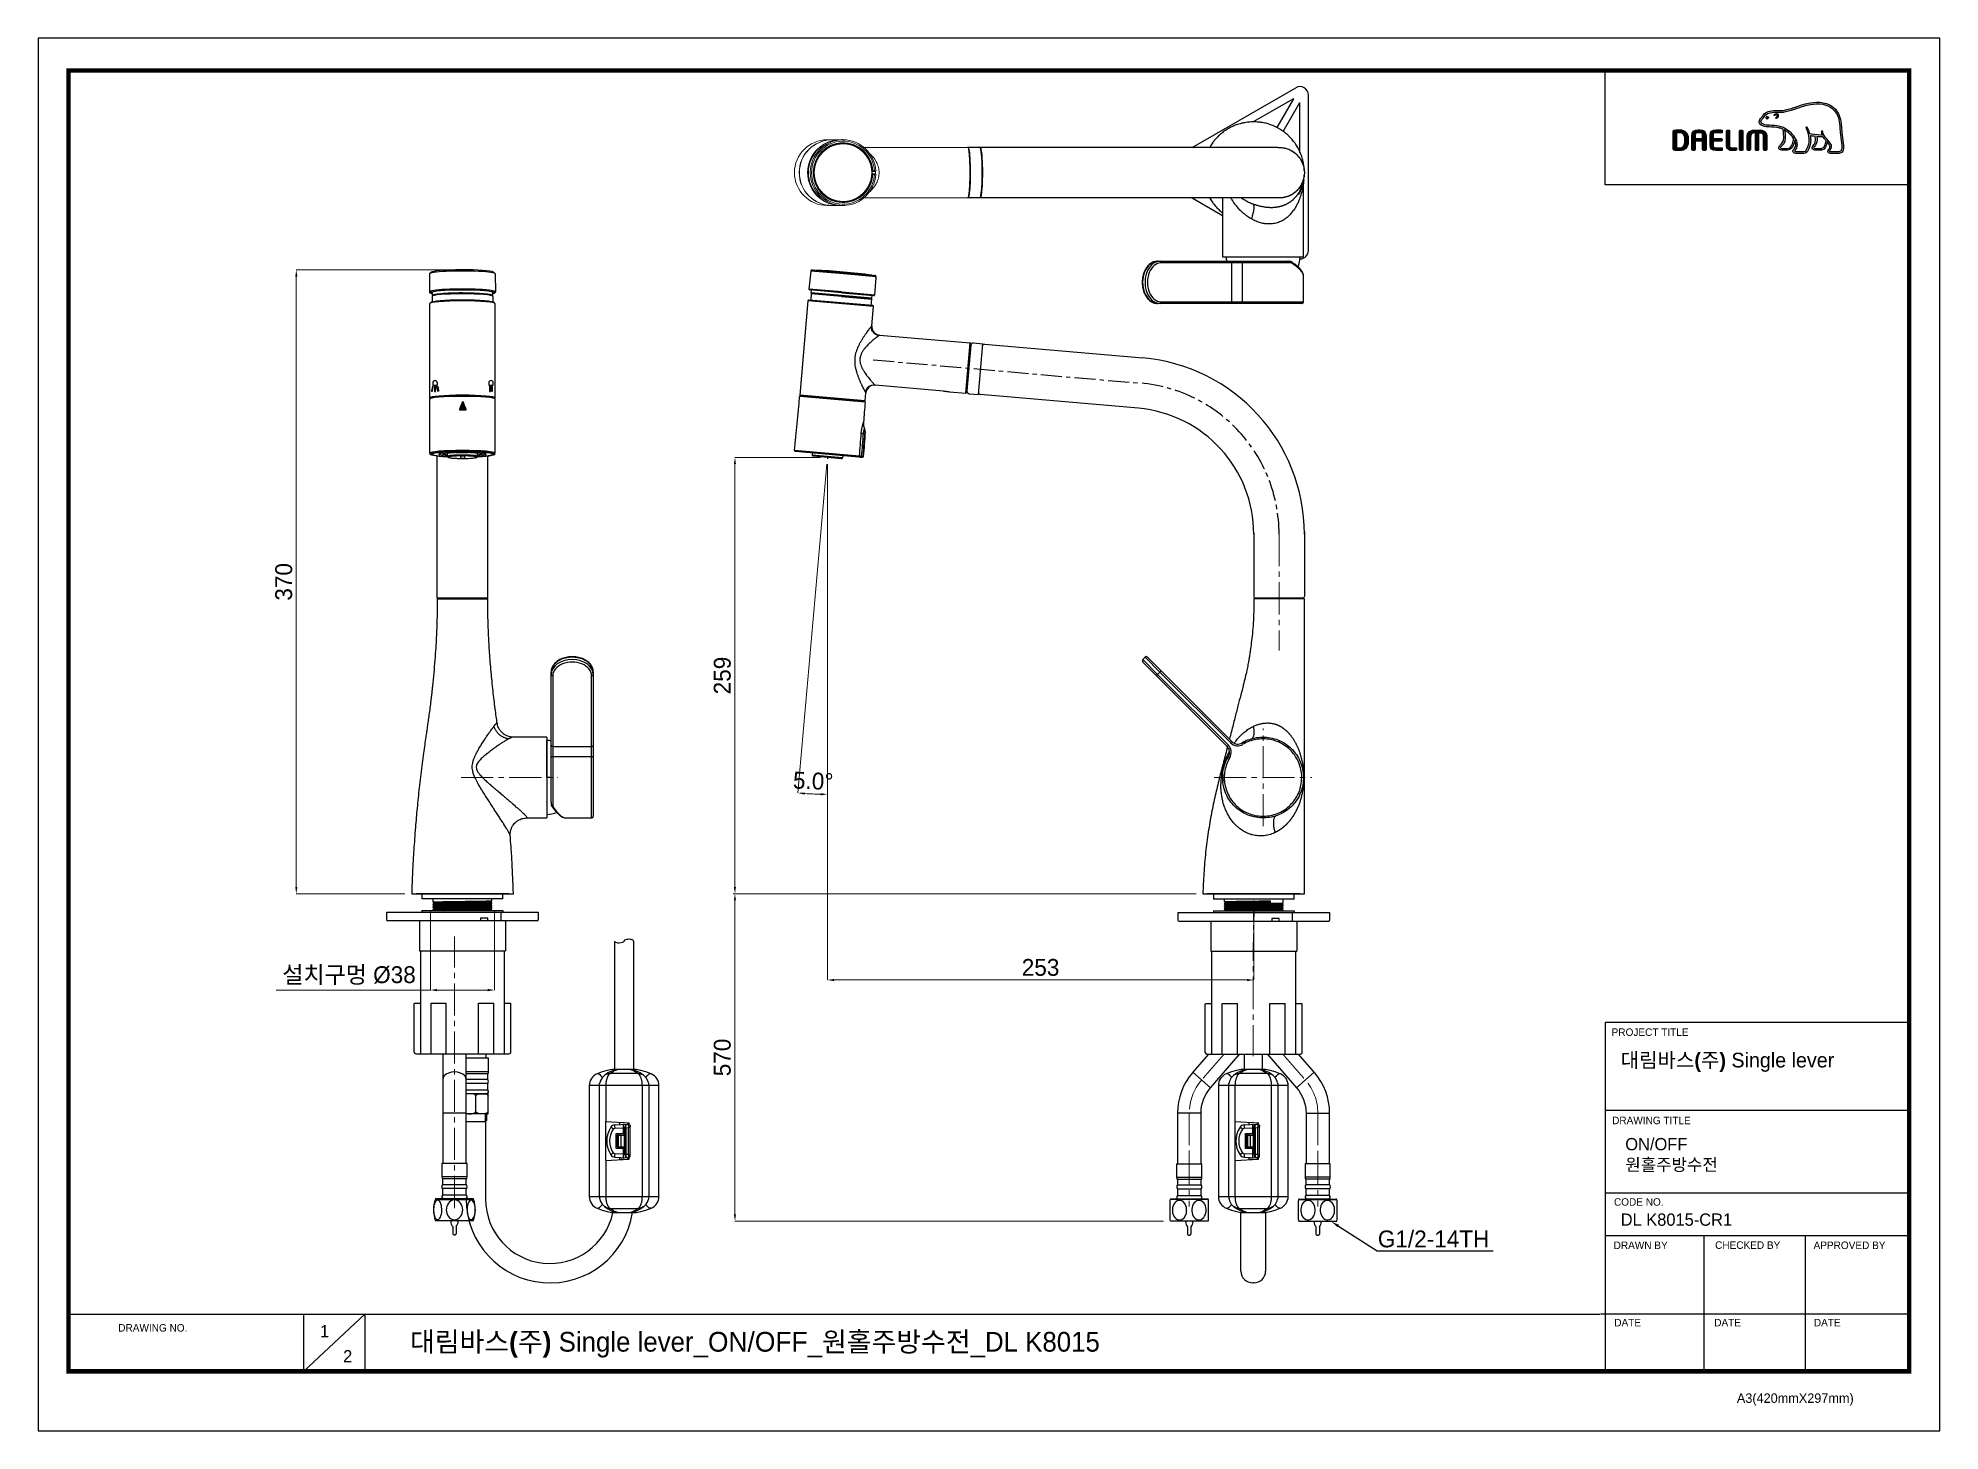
# Model space of a CAD drawing. Extents: x 0 to 1128, y 0 to 827.
import ezdxf
from ezdxf import colors
from ezdxf.entities.mleader import LeaderData, LeaderLine
from ezdxf.math import Vec2, Vec3

# ---------------------------------------------------------------- set-up
doc = ezdxf.new("R2010")
doc.units = 0
doc.header["$LTSCALE"] = 10
doc.header["$MEASUREMENT"] = 0
doc.header["$PDMODE"] = 3
doc.header["$PDSIZE"] = -10
doc.linetypes.add('CENTER', pattern=[2, 1.25, -0.25, 0.25, -0.25])
doc.linetypes.add('CENTER2', pattern=[28.575, 19.05, -3.175, 3.175, -3.175])
doc.layers.get('0').update_dxf_attribs({"linetype": 'CONTINUOUS'})
doc.layers.get('DEFPOINTS').update_dxf_attribs({"linetype": 'CONTINUOUS'})
for name, color, linetype in [('02___PRT_ALL_AXES', 7, 'CONTINUOUS'), ('1', 7, 'CONTINUOUS'), ('6', 2, 'CONTINUOUS'), ('DEF_LAYER_ASSEM_MEMBER', 7, 'CONTINUOUS'), ('Layer3', 2, 'CONTINUOUS'), ('레이어 1', 7, 'CONTINUOUS')]:
    doc.layers.add(name, color=color, linetype=linetype)
doc.layers.add('123', color=7, linetype='CONTINUOUS', true_color=0xffffff)
doc.layers.add('Cneter', color=1, linetype='CENTER2', lineweight=13)
doc.layers.add('외형선', color=3, linetype='CONTINUOUS', lineweight=35)
doc.styles.add('Daelim Dimension', font='')
doc.styles.get("Standard").update_dxf_attribs({"font": ''})
doc.styles.get('Daelim Dimension').set_extended_font_data('나눔고딕')
doc.styles.get('Standard').set_extended_font_data('GulimChe')
doc.dimstyles.new('DEFAULT', dxfattribs={"dimscale": 2, "dimtxt": 2, "dimasz": 2, "dimexe": 0, "dimexo": 2, "dimgap": 1, "dimtad": 1, "dimdec": 0, "dimzin": 9, "dimdsep": 46, "dimtxsty": 'Daelim Dimension', "dimcen": 0.5, "dimclrd": 5, "dimclre": 5, "dimclrt": 256, "dimadec": 1, "dimazin": 0, "dimtfac": 1, "dimtdec": 0, "dimtix": 1, "dimtmove": 0, "dimatfit": 3, "dimfxl": 1, "dimtolj": 1, "dimtzin": 1, "dimlwd": 9, "dimlwe": 9, "dimarcsym": 0})

msp = doc.modelspace()

# ---------------------------------------------------------------- texts
at = {"color": 5, "ltscale": 40, "style": 'Daelim Dimension'}
for s, height, p in [('PROJECT TITLE', 4.453, (933.6, 234.5)), ('DRAWING TITLE', 4.453, (933.9, 182.1)), ('CODE NO.', 4.45, (935, 133.7)), ('DRAWN BY', 4.45, (934.8, 108)), ('CHECKED BY', 4.45, (995, 108.1)), ('APPROVED BY', 4.453, (1053.4, 108)), ('DRAWING NO.', 4.453, (47.6, 59)), ('DATE', 4.45, (935.2, 62.1)), ('DATE', 4.45, (994.5, 62.1)), ('DATE', 4.45, (1053.6, 62.1)), ('A3(420mmX297mm)', 5.62, (1007.9, 16.7))]:
    msp.add_text(s, height=height, dxfattribs=at).set_placement(p)
at = {"attachment_point": 1, "style": 'Daelim Dimension'}
for s, insert, char_height, width in [('{\\fPretendard Variable SemiBold|b0|i0|c129|p2;\\C7;대림바스(주)} Single lever', (938.9, 224.5), 8.729, 140.296), (' ON/OFF \\P 원홀주방수전 ', (939, 173.9), 7.29, 122.635), ('DL K8015-CR1', (939, 129.1), 7.287, 122.635), ('1', (167.3, 62.9), 7.29, 10.17), ('2', (181, 48), 7.29, 10.17)]:
    msp.add_mtext(s, dxfattribs=dict(at, insert=insert, char_height=char_height, width=width))
at = {"color": 2, "insert": (220.7, 58.8), "char_height": 11.7115, "width": 518.418, "attachment_point": 1, "style": 'Daelim Dimension'}
msp.add_mtext('{\\fPretendard Variable SemiBold|b0|i0|c129|p2;대림바스(주)\\fHYwulM|b0|i0|c129|p18; Single lever_}ON/OFF{\\fHYwulM|b0|i0|c129|p18;_}원홀주방수전{\\fHYwulM|b0|i0|c129|p18;_DL K8015}', dxfattribs=at)

# ---------------------------------------------------------------- blocks, each defined once
blk = doc.blocks.new('*D13')
at = {"color": 5, "lineweight": 9, "ltscale": 0.5, "transparency": 16777216}
for p, q in [((232.8, 308.5), (232.8, 261.7)), ((270.8, 308.5), (270.8, 261.7)), ((232.8, 261.7), (141.2, 261.7)), ((266.8, 261.7), (236.8, 261.7))]:
    blk.add_line(p, q, dxfattribs=at)
at = {"color": 5, "ltscale": 0.5, "transparency": 16777216}
for points in [[(236.8, 262.4), (236.8, 261), (232.8, 261.7)], [(266.8, 262.4), (266.8, 261), (270.8, 261.7)]]:
    blk.add_solid(points, dxfattribs=at)
at = {"layer": 'DEFPOINTS', "color": 0, "ltscale": 0.5, "transparency": 16777216}
for p in [(232.8, 312.5), (270.8, 312.5), (270.8, 261.7)]:
    blk.add_point(p, dxfattribs=at)
at = {"color": 7, "ltscale": 0.5, "transparency": 16777216, "insert": (184.5, 270.3), "char_height": 10, "attachment_point": 5, "style": 'Daelim Dimension'}
blk.add_mtext('\\A1;설치구멍 %%C38', dxfattribs=at)
blk = doc.blocks.new('*D17')
at = {"color": 5, "lineweight": 9, "ltscale": 0.5, "transparency": 16777216}
for p, q in [((247.8, 689.2), (153.2, 689.2)), ((153.2, 322.9), (153.2, 685.2)), ((217.7, 318.9), (153.2, 318.9))]:
    blk.add_line(p, q, dxfattribs=at)
at = {"color": 5, "ltscale": 0.5, "transparency": 16777216}
for points in [[(152.6, 685.2), (153.9, 685.2), (153.2, 689.2)], [(152.6, 322.9), (153.9, 322.9), (153.2, 318.9)]]:
    blk.add_solid(points, dxfattribs=at)
at = {"layer": 'DEFPOINTS', "color": 0, "ltscale": 0.5, "transparency": 16777216}
for p in [(153.2, 689.2), (251.8, 689.2), (221.7, 318.9)]:
    blk.add_point(p, dxfattribs=at)
at = {"color": 7, "ltscale": 0.5, "transparency": 16777216, "insert": (145.8, 504), "char_height": 10, "attachment_point": 5, "rotation": 90, "style": 'Daelim Dimension'}
blk.add_mtext('\\A1;370', dxfattribs=at)
blk = doc.blocks.new('*D18')
at = {"color": 5, "lineweight": 9, "ltscale": 0.5, "transparency": 16777216}
for p, q in [((468.3, 573.9), (468.3, 267.7)), ((721.3, 314.9), (721.3, 267.7)), ((472.3, 267.7), (717.3, 267.7))]:
    blk.add_line(p, q, dxfattribs=at)
at = {"color": 5, "ltscale": 0.5, "transparency": 16777216}
for points in [[(472.3, 268.3), (472.3, 267), (468.3, 267.7)], [(717.3, 268.3), (717.3, 267), (721.3, 267.7)]]:
    blk.add_solid(points, dxfattribs=at)
at = {"layer": 'DEFPOINTS', "color": 0, "ltscale": 0.5, "transparency": 16777216}
for p in [(468.3, 577.9), (721.3, 318.9), (721.3, 267.7)]:
    blk.add_point(p, dxfattribs=at)
at = {"color": 7, "ltscale": 0.5, "transparency": 16777216, "insert": (594.8, 275.1), "char_height": 10, "attachment_point": 5, "style": 'Daelim Dimension'}
blk.add_mtext('\\A1;253', dxfattribs=at)
blk = doc.blocks.new('*D14')
at = {"color": 5, "lineweight": 9, "ltscale": 0.5, "transparency": 16777216}
for p, q in [((412.5, 318.9), (413.5, 318.9)), ((413.5, 314.9), (413.5, 128.6)), ((667.8, 124.6), (413.5, 124.6))]:
    blk.add_line(p, q, dxfattribs=at)
at = {"color": 5, "ltscale": 0.5, "transparency": 16777216}
for points in [[(412.8, 314.9), (414.1, 314.9), (413.5, 318.9)], [(412.8, 128.6), (414.1, 128.6), (413.5, 124.6)]]:
    blk.add_solid(points, dxfattribs=at)
at = {"layer": 'DEFPOINTS', "color": 0, "ltscale": 0.5, "transparency": 16777216}
for p in [(416.5, 318.9), (413.5, 124.6), (671.8, 124.6)]:
    blk.add_point(p, dxfattribs=at)
at = {"color": 7, "ltscale": 0.5, "transparency": 16777216, "insert": (406, 221.7), "char_height": 10, "attachment_point": 5, "rotation": 90, "style": 'Daelim Dimension'}
blk.add_mtext('\\A1;570', dxfattribs=at)
blk = doc.blocks.new('*D15')
at = {"color": 5, "lineweight": 9, "ltscale": 0.5, "transparency": 16777216}
for p, q in [((464.3, 577.9), (413.5, 577.9)), ((413.5, 573.9), (413.5, 322.9)), ((687.1, 318.9), (413.5, 318.9))]:
    blk.add_line(p, q, dxfattribs=at)
at = {"color": 5, "ltscale": 0.5, "transparency": 16777216}
for points in [[(412.8, 573.9), (414.1, 573.9), (413.5, 577.9)], [(412.8, 322.9), (414.1, 322.9), (413.5, 318.9)]]:
    blk.add_solid(points, dxfattribs=at)
at = {"layer": 'DEFPOINTS', "color": 0, "ltscale": 0.5, "transparency": 16777216}
for p in [(468.3, 577.9), (413.5, 318.9), (691.1, 318.9)]:
    blk.add_point(p, dxfattribs=at)
at = {"color": 7, "ltscale": 0.5, "transparency": 16777216, "insert": (406, 448.4), "char_height": 10, "attachment_point": 5, "rotation": 90, "style": 'Daelim Dimension'}
blk.add_mtext('\\A1;259', dxfattribs=at)
blk = doc.blocks.new('*D16')
at = {"color": 5, "lineweight": 9, "ltscale": 0.5, "transparency": 16777216}
for p, q in [((467.9, 573.9), (450.8, 378.7)), ((468.3, 573), (468.3, 377.9))]:
    blk.add_line(p, q, dxfattribs=at)
blk.add_arc((468.3, 577.9), 200, 266.1462, 268.8538, dxfattribs=at)
at = {"color": 5, "ltscale": 0.5, "transparency": 16777216}
for points in [[(454.8, 377.7), (454.9, 379), (450.8, 378.7)], [(464.3, 378.6), (464.3, 377.3), (468.3, 377.9)]]:
    blk.add_solid(points, dxfattribs=at)
at = {"layer": 'DEFPOINTS', "color": 0, "ltscale": 0.5, "transparency": 16777216}
for p in [(468.3, 578.4), (468.3, 577.9), (468.3, 577.9), (468.3, 577), (456.6, 378.3)]:
    blk.add_point(p, dxfattribs=at)
at = {"color": 7, "ltscale": 0.5, "transparency": 16777216, "insert": (459.9, 385.8), "char_height": 10, "attachment_point": 5, "rotation": 357.5, "style": 'Daelim Dimension'}
blk.add_mtext('\\A1;5.0°', dxfattribs=at)

# ---------------------------------------------------------------- dimensions: what is measured, and where the dimension line sits
at = {"color": 5, "ltscale": 0.5}
for base, p1, p2, picture, middle in [((153.2, 689.2), (221.7, 318.9), (251.8, 689.2), '*D17', (145.8, 504)), ((413.5, 318.9), (468.3, 577.9), (691.1, 318.9), '*D15', (406, 448.4))]:
    dim = msp.add_linear_dim(base=base, p1=p1, p2=p2, angle=90, dimstyle='DEFAULT', override={"dimtxt": 5, "dimclrd": 5, "dimclre": 5, "dimclrt": 7}, dxfattribs=at)
    dim.commit()
    dim.dimension.update_dxf_attribs({"geometry": picture, "text_midpoint": middle})
dim = msp.add_angular_dim_2l(base=(456.6449, 378.2597), line1=((468.2711, 577.8742), (468.3147, 578.3723)), line2=((468.2711, 577.8742), (468.2711, 577.0398)), dimstyle='DEFAULT', override={"dimtxt": 5, "dimclrd": 5, "dimclre": 5, "dimclrt": 7}, dxfattribs=at)
dim.commit()
dim.dimension.update_dxf_attribs({"geometry": '*D16', "text_midpoint": (459.8846, 385.7911)})
dim = msp.add_linear_dim(base=(721.3, 267.7), p1=(468.3, 577.9), p2=(721.3, 318.9), dimstyle='DEFAULT', override={"dimtxt": 5, "dimclrd": 5, "dimclre": 5, "dimclrt": 7}, dxfattribs=at)
dim.commit()
dim.dimension.update_dxf_attribs({"geometry": '*D18', "text_midpoint": (594.8, 275.1)})
dim = msp.add_linear_dim(base=(413.5, 124.6), p1=(416.5, 318.9), p2=(671.8, 124.6), angle=90, text='570', dimstyle='DEFAULT', override={"dimtxt": 5, "dimclrd": 5, "dimclre": 5, "dimclrt": 7}, dxfattribs=at)
dim.commit()
dim.dimension.update_dxf_attribs({"geometry": '*D14', "text_midpoint": (406, 221.7)})
dim = msp.add_linear_dim(base=(270.8, 261.7), p1=(232.8, 312.5), p2=(270.8, 312.5), text='설치구멍 %%C<>', dimstyle='DEFAULT', override={"dimtxt": 5, "dimclrd": 5, "dimclre": 5, "dimclrt": 7}, dxfattribs=at)
dim.commit()
dim.dimension.update_dxf_attribs({"geometry": '*D13', "text_midpoint": (184.5, 261.7), "dimtype": 160})

# ---------------------------------------------------------------- hatches: boundary and pattern name
at = {"layer": '레이어 1'}
h = msp.add_hatch(color=5, dxfattribs=at)
h.dxf.hatch_style = 1
edge = h.paths.add_edge_path(flags=16)
edge.add_spline(control_points=[(1069.5, 759.8), (1069.1, 759.3), (1068.4, 759.3), (1068.4, 759.3), (1068.4, 759.3), (1063.5, 759.3), (1063.5, 759.3), (1063.3, 759.3), (1063.1, 759.3), (1063, 759.4), (1063, 759.5), (1062.9, 759.6), (1062.9, 759.7), (1062.9, 760), (1063.1, 760.3), (1063.4, 760.6), (1063.6, 760.8), (1063.7, 761.1), (1063.9, 761.4), (1064.1, 762.1), (1064.1, 762.9), (1063.8, 763.6), (1063.2, 764.8), (1062.3, 765.8), (1061.5, 766.7), (1061.5, 766.7), (1061.2, 767), (1061.2, 767), (1060.1, 768.2), (1059, 769.5), (1058.9, 771.2), (1058.9, 771.5), (1058.7, 771.7), (1058.5, 771.7), (1058.5, 771.7), (1058.2, 771.6), (1058.2, 771.6), (1058.1, 771.5), (1058, 771.3), (1058, 771.2), (1058, 771.2), (1058, 771.1), (1058, 771.1), (1058.1, 770.5), (1058.2, 769.9), (1058.5, 769.3), (1058.5, 769.3), (1058.5, 769.2), (1058.5, 769.2), (1058.5, 769.2), (1058.4, 769.2), (1058.4, 769.2), (1055.3, 769.1), (1052.2, 769.7), (1051.2, 769.9), (1050.7, 772.2), (1049.8, 773.7), (1049.7, 773.7), (1049.6, 773.9), (1049.5, 774), (1049.4, 774), (1049.4, 774), (1049.2, 773.9), (1049.1, 773.9), (1049.1, 773.9), (1049.1, 773.8), (1048.9, 773.7), (1048.9, 773.7), (1048.9, 773.6), (1048.9, 773.6), (1048.9, 773.6), (1049, 773.3), (1049, 773.3), (1049.1, 773.2), (1050.7, 770.3), (1050.7, 766.5), (1050.7, 764.2), (1050.1, 762), (1048.9, 760), (1048.6, 759.5), (1048.2, 759.3), (1047.7, 759.3), (1047.7, 759.3), (1042.8, 759.3), (1042.8, 759.3), (1042.6, 759.3), (1042.3, 759.4), (1042.3, 759.8), (1042.3, 760), (1042.5, 760.3), (1042.8, 760.6), (1044.8, 762.9), (1043.6, 766.4), (1041.7, 768.7), (1039.8, 771), (1036.7, 773.8), (1032.8, 774.5), (1031.4, 774.8), (1029.1, 774.9), (1027.2, 775), (1027.2, 775), (1025.3, 775.1), (1025.3, 775.1), (1024.4, 775.2), (1022.8, 775.8), (1022.3, 776.7), (1022.1, 777.1), (1022.1, 777.5), (1022.4, 777.9), (1022.5, 778.2), (1022.8, 778.4), (1023, 778.7), (1023.4, 779), (1023.7, 779.3), (1023.9, 779.7), (1023.9, 779.7), (1024, 779.9), (1024, 779.9), (1024.9, 781.7), (1026.9, 782.6), (1029.8, 782.7), (1029.8, 782.7), (1031.4, 782.7), (1031.4, 782.7), (1033.2, 782.7), (1035.2, 782.7), (1036.9, 783.1), (1039.2, 783.6), (1041.6, 784.4), (1043.6, 785.1), (1043.6, 785.1), (1043.7, 785.1), (1043.7, 785.1), (1046.3, 786), (1048.9, 786.9), (1051.6, 787.4), (1056, 788.1), (1061.9, 788.1), (1065.7, 783.8), (1067.4, 781.9), (1068.5, 779.2), (1068.8, 775.9), (1068.8, 775.9), (1068.8, 775.9), (1068.8, 775.9), (1068.8, 775.8), (1068.9, 775.5), (1069, 773.3), (1069.1, 772.3), (1069.1, 771.3), (1069.4, 769.3), (1069.4, 769.3), (1070.1, 762.8), (1070.1, 762.8), (1070.1, 762.8), (1070.2, 762), (1070.2, 762), (1070.2, 761), (1070, 760.3), (1069.5, 759.8)], knot_values=[0, 0, 0, 0, 1, 1, 1, 2, 2, 2, 3, 3, 3, 4, 4, 4, 5, 5, 5, 6, 6, 6, 7, 7, 7, 8, 8, 8, 9, 9, 9, 10, 10, 10, 11, 11, 11, 12, 12, 12, 13, 13, 13, 14, 14, 14, 15, 15, 15, 16, 16, 16, 17, 17, 17, 18, 18, 18, 19, 19, 19, 20, 20, 20, 21, 21, 21, 22, 22, 22, 23, 23, 23, 24, 24, 24, 25, 25, 25, 26, 26, 26, 27, 27, 27, 28, 28, 28, 29, 29, 29, 30, 30, 30, 31, 31, 31, 32, 32, 32, 33, 33, 33, 34, 34, 34, 35, 35, 35, 36, 36, 36, 37, 37, 37, 38, 38, 38, 39, 39, 39, 40, 40, 40, 41, 41, 41, 42, 42, 42, 43, 43, 43, 44, 44, 44, 45, 45, 45, 46, 46, 46, 47, 47, 47, 48, 48, 48, 49, 49, 49, 50, 50, 50, 51, 51, 51, 52, 52, 52, 53, 53, 53, 53], degree=3, periodic=0)
edge = h.paths.add_edge_path(flags=16)
edge.add_spline(control_points=[(1058.1, 761.3), (1058.1, 761.3), (1054.1, 761.3), (1054.1, 761.3), (1053.8, 761.3), (1053.5, 761.5), (1053.5, 761.8), (1053.5, 762), (1053.7, 762.3), (1053.9, 762.5), (1054.7, 763.3), (1055.6, 764.3), (1055.6, 766.4), (1055.6, 766.4), (1055.5, 767.3), (1055.5, 767.3), (1055.5, 767.3), (1055.4, 768.2), (1055.4, 768.2), (1055.4, 768.2), (1055.3, 768.3), (1055.3, 768.3), (1055.3, 768.3), (1055.4, 768.3), (1055.4, 768.3), (1056.2, 768.2), (1057.6, 768.1), (1059, 768.2), (1059.4, 767.7), (1059.9, 766.9), (1060.8, 766), (1060.7, 765.5), (1060.3, 761.3), (1058.1, 761.3)], knot_values=[0, 0, 0, 0, 1, 1, 1, 2, 2, 2, 3, 3, 3, 4, 4, 4, 5, 5, 5, 6, 6, 6, 7, 7, 7, 8, 8, 8, 9, 9, 9, 10, 10, 10, 11, 11, 11, 11], degree=3, periodic=0)
edge = h.paths.add_edge_path(flags=16)
edge.add_spline(control_points=[(1037.9, 761.3), (1037.9, 761.3), (1034.3, 761.3), (1034.3, 761.3), (1034, 761.3), (1033.8, 761.5), (1033.8, 761.8), (1033.8, 762), (1033.9, 762.2), (1034.2, 762.5), (1035.1, 763.2), (1036.5, 764.3), (1036.6, 767.3), (1036.6, 767.3), (1036.6, 768.1), (1036.6, 768.1), (1036.6, 769.3), (1036.4, 770.9), (1036.1, 772.2), (1036.1, 772.2), (1036, 772.4), (1036, 772.4), (1036, 772.4), (1036.1, 772.3), (1036.1, 772.3), (1036.7, 772), (1039.6, 770), (1041.6, 767.1), (1041.5, 765.7), (1040.7, 761.3), (1037.9, 761.3)], knot_values=[0, 0, 0, 0, 1, 1, 1, 2, 2, 2, 3, 3, 3, 4, 4, 4, 5, 5, 5, 6, 6, 6, 7, 7, 7, 8, 8, 8, 9, 9, 9, 10, 10, 10, 10], degree=3, periodic=0)
edge = h.paths.add_edge_path()
edge.add_spline(control_points=[(1071.1, 762.9), (1071.1, 762.9), (1070.4, 769.4), (1070.4, 769.4), (1070.1, 771.4), (1070.1, 772.5), (1070, 773.4), (1070, 773.4), (1069.8, 776), (1069.8, 776), (1069.4, 779.5), (1068.3, 782.4), (1066.4, 784.5), (1062.4, 789.1), (1056.1, 789.1), (1051.5, 788.3), (1048.6, 787.9), (1046, 787), (1043.3, 786.1), (1043.3, 786.1), (1043.3, 786), (1043.3, 786), (1041.2, 785.4), (1038.9, 784.6), (1036.7, 784.1), (1035.1, 783.7), (1033.2, 783.7), (1031.4, 783.7), (1031.4, 783.7), (1029.7, 783.7), (1029.7, 783.7), (1026.5, 783.6), (1024.2, 782.5), (1023.1, 780.3), (1023.1, 780.3), (1023, 780.2), (1023, 780.2), (1022.9, 779.9), (1022.6, 779.6), (1022.3, 779.4), (1022.1, 779.1), (1021.8, 778.8), (1021.5, 778.4), (1021.3, 778), (1021.2, 777.6), (1021.2, 777.2), (1021.2, 776.9), (1021.2, 776.5), (1021.4, 776.2), (1022.1, 774.9), (1024.1, 774.2), (1025.3, 774.1), (1025.3, 774.1), (1027, 774), (1027.1, 774), (1028.8, 773.9), (1031.2, 773.8), (1032.6, 773.5), (1033.4, 773.4), (1034.3, 773.1), (1035.2, 772.7), (1035.3, 772.5), (1035.7, 770.5), (1035.7, 768.1), (1035.7, 768.1), (1035.7, 767.3), (1035.7, 767.3), (1035.5, 764.7), (1034.4, 763.9), (1033.6, 763.2), (1033.5, 763.1), (1032.8, 762.5), (1032.8, 761.8), (1032.7, 761.4), (1032.8, 761), (1033.1, 760.8), (1033.4, 760.5), (1033.8, 760.3), (1034.3, 760.3), (1034.3, 760.3), (1037.9, 760.3), (1037.9, 760.3), (1040.5, 760.3), (1041.8, 763.2), (1042.2, 765.8), (1042.2, 765.8), (1042.2, 766.2), (1042.2, 766.2), (1042.2, 766.2), (1042.3, 766), (1042.3, 766), (1042.7, 765.3), (1042.9, 764.4), (1042.9, 763.7), (1042.9, 762.7), (1042.6, 761.9), (1042, 761.3), (1041.9, 761.1), (1041.2, 760.4), (1041.2, 759.7), (1041.2, 759.7), (1041.2, 759.5), (1041.2, 759.5), (1041.3, 758.7), (1042, 758.3), (1042.6, 758.3), (1042.6, 758.3), (1047.7, 758.3), (1047.7, 758.3), (1048.6, 758.3), (1049.3, 758.7), (1049.8, 759.5), (1051, 761.6), (1051.7, 763.9), (1051.7, 766.3), (1051.7, 767.1), (1051.6, 767.9), (1051.5, 768.7), (1051.5, 768.7), (1051.5, 768.8), (1051.5, 768.8), (1051.5, 768.8), (1051.5, 768.8), (1051.5, 768.8), (1052.1, 768.7), (1053.1, 768.5), (1054.3, 768.4), (1054.3, 768.4), (1054.4, 768.4), (1054.4, 768.4), (1054.4, 768.4), (1054.5, 767.4), (1054.5, 767.4), (1054.5, 767.4), (1054.6, 767.2), (1054.6, 767.2), (1054.6, 767.2), (1054.6, 766.4), (1054.6, 766.4), (1054.6, 764.5), (1053.7, 763.6), (1053.2, 763.1), (1053.2, 763.1), (1052.6, 762.5), (1052.5, 761.9), (1052.5, 761.9), (1052.5, 761.7), (1052.5, 761.7), (1052.5, 761.5), (1052.5, 761.1), (1052.8, 760.8), (1053.1, 760.5), (1053.6, 760.3), (1054.2, 760.3), (1054.2, 760.3), (1058.1, 760.3), (1058.1, 760.3), (1060.5, 760.3), (1061.2, 763.3), (1061.5, 765), (1061.5, 765), (1061.5, 765.2), (1061.5, 765.2), (1061.5, 765.2), (1061.6, 765.1), (1061.6, 765.1), (1062.2, 764.4), (1062.6, 763.6), (1062.9, 763.1), (1063, 762.9), (1063.1, 762.6), (1063.1, 762.3), (1063.1, 762.3), (1063, 761.7), (1063, 761.7), (1062.9, 761.4), (1062.7, 761.1), (1062.5, 760.9), (1062.2, 760.5), (1061.8, 760.1), (1061.8, 759.6), (1061.8, 759.6), (1061.9, 759.3), (1061.9, 759.3), (1062, 758.7), (1062.5, 758.3), (1063.4, 758.3), (1063.4, 758.3), (1068.4, 758.3), (1068.4, 758.3), (1068.5, 758.3), (1069.5, 758.3), (1070.3, 759.1), (1070.9, 759.8), (1071.2, 760.7), (1071.2, 761.9), (1071.2, 761.9), (1071.1, 762.9), (1071.1, 762.9)], knot_values=[0, 0, 0, 0, 1, 1, 1, 2, 2, 2, 3, 3, 3, 4, 4, 4, 5, 5, 5, 6, 6, 6, 7, 7, 7, 8, 8, 8, 9, 9, 9, 10, 10, 10, 11, 11, 11, 12, 12, 12, 13, 13, 13, 14, 14, 14, 15, 15, 15, 16, 16, 16, 17, 17, 17, 18, 18, 18, 19, 19, 19, 20, 20, 20, 21, 21, 21, 22, 22, 22, 23, 23, 23, 24, 24, 24, 25, 25, 25, 26, 26, 26, 27, 27, 27, 28, 28, 28, 29, 29, 29, 30, 30, 30, 31, 31, 31, 32, 32, 32, 33, 33, 33, 34, 34, 34, 35, 35, 35, 36, 36, 36, 37, 37, 37, 38, 38, 38, 39, 39, 39, 40, 40, 40, 41, 41, 41, 42, 42, 42, 43, 43, 43, 44, 44, 44, 45, 45, 45, 46, 46, 46, 47, 47, 47, 48, 48, 48, 49, 49, 49, 50, 50, 50, 51, 51, 51, 52, 52, 52, 53, 53, 53, 54, 54, 54, 55, 55, 55, 56, 56, 56, 57, 57, 57, 58, 58, 58, 59, 59, 59, 60, 60, 60, 61, 61, 61, 62, 62, 62, 63, 63, 63, 64, 64, 64, 65, 65, 65, 66, 66, 66, 66], degree=3, periodic=0)
edge = h.paths.add_edge_path(flags=0)
edge.add_spline(control_points=[(1025.2, 779.9), (1025.2, 779.9), (1025.9, 780.2), (1026.8, 779.8), (1026.8, 779.8), (1027, 779.8), (1026.8, 779.6), (1026.4, 779), (1025.9, 778.9), (1025.9, 778.9), (1025.9, 778.9), (1025.6, 778.8), (1025.4, 779), (1025.1, 779.4), (1025.1, 779.6), (1025.1, 779.6), (1025.1, 779.6), (1025, 779.8), (1025.2, 779.9)], knot_values=[0, 0, 0, 0, 1, 1, 1, 2, 2, 2, 3, 3, 3, 4, 4, 4, 5, 5, 5, 6, 6, 6, 6], degree=3, periodic=0)
edge = h.paths.add_edge_path(flags=0)
edge.add_spline(control_points=[(1030, 781.2), (1029.9, 781.1), (1029.9, 780.9), (1030, 780.8), (1030.2, 780.7), (1030.3, 780.7), (1030.5, 780.8), (1030.5, 780.9), (1031.1, 781.6), (1031.6, 781.2), (1031.8, 781.1), (1031.9, 780.9), (1031.9, 780.7), (1031.8, 780.3), (1031.5, 779.8), (1031.2, 779.7), (1031.1, 779.6), (1031, 779.4), (1031.1, 779.2), (1031.1, 779.1), (1031.3, 779.1), (1031.5, 779.1), (1031.9, 779.3), (1032.5, 780), (1032.5, 780.7), (1032.6, 781.1), (1032.4, 781.5), (1032, 781.8), (1031.2, 782.3), (1030.4, 781.6), (1030, 781.2)], knot_values=[0, 0, 0, 0, 1, 1, 1, 2, 2, 2, 3, 3, 3, 4, 4, 4, 5, 5, 5, 6, 6, 6, 7, 7, 7, 8, 8, 8, 9, 9, 9, 10, 10, 10, 10], degree=3, periodic=0)
edge = h.paths.add_edge_path(flags=0)
edge.add_spline(control_points=[(1029.9, 780.7), (1029.9, 780.7), (1029.9, 780.7), (1029.9, 780.7), (1029.9, 780.7), (1029.9, 780.7), (1029.9, 780.7)], knot_values=[0, 0, 0, 0, 1, 1, 1, 2, 2, 2, 2], degree=3, periodic=0)
h = msp.add_hatch(color=5, dxfattribs=at)
h.dxf.hatch_style = 2
edge = h.paths.add_edge_path()
edge.add_spline(control_points=[(1025.2, 779.9), (1025.2, 779.9), (1025.9, 780.2), (1026.8, 779.8), (1026.8, 779.8), (1027, 779.8), (1026.8, 779.6), (1026.4, 779), (1025.9, 778.9), (1025.9, 778.9), (1025.9, 778.9), (1025.6, 778.8), (1025.4, 779), (1025.1, 779.4), (1025.1, 779.6), (1025.1, 779.6), (1025.1, 779.6), (1025, 779.8), (1025.2, 779.9)], knot_values=[0, 0, 0, 0, 1, 1, 1, 2, 2, 2, 3, 3, 3, 4, 4, 4, 5, 5, 5, 6, 6, 6, 6], degree=3, periodic=0)
h = msp.add_hatch(color=5, dxfattribs=at)
h.dxf.hatch_style = 2
edge = h.paths.add_edge_path()
edge.add_spline(control_points=[(1030, 781.2), (1029.9, 781.1), (1029.9, 780.9), (1030, 780.8), (1030.2, 780.7), (1030.3, 780.7), (1030.5, 780.8), (1030.5, 780.9), (1031.1, 781.6), (1031.6, 781.2), (1031.8, 781.1), (1031.9, 780.9), (1031.9, 780.7), (1031.8, 780.3), (1031.5, 779.8), (1031.2, 779.7), (1031.1, 779.6), (1031, 779.4), (1031.1, 779.2), (1031.1, 779.1), (1031.3, 779.1), (1031.5, 779.1), (1031.9, 779.3), (1032.5, 780), (1032.5, 780.7), (1032.6, 781.1), (1032.4, 781.5), (1032, 781.8), (1031.2, 782.3), (1030.4, 781.6), (1030, 781.2)], knot_values=[0, 0, 0, 0, 1, 1, 1, 2, 2, 2, 3, 3, 3, 4, 4, 4, 5, 5, 5, 6, 6, 6, 7, 7, 7, 8, 8, 8, 9, 9, 9, 10, 10, 10, 10], degree=3, periodic=0)
h = msp.add_hatch(color=5, dxfattribs=at)
h.dxf.hatch_style = 2
edge = h.paths.add_edge_path()
edge.add_spline(control_points=[(977.1, 765.1), (977.1, 762.8), (976.1, 761.7), (973.9, 761.7), (973.9, 761.7), (972.4, 761.7), (972, 761.7), (972, 761.7), (972, 770.5), (972, 770.5), (972.8, 770.6), (973.9, 770.6), (973.9, 770.6), (976.1, 770.6), (977.1, 769.6), (977.1, 767.2), (977.1, 767.2), (977.1, 765.1), (977.1, 765.1)], knot_values=[0, 0, 0, 0, 1, 1, 1, 2, 2, 2, 3, 3, 3, 4, 4, 4, 5, 5, 5, 6, 6, 6, 6], degree=3, periodic=0)
edge = h.paths.add_edge_path()
edge.add_spline(control_points=[(973.9, 772.3), (972.7, 772.3), (971.1, 772.2), (970.6, 772.1), (970.3, 772.1), (970.1, 771.8), (970.1, 771.5), (970.1, 771.5), (970.1, 760.8), (970.1, 760.8), (970.1, 760.5), (970.3, 760.2), (970.7, 760.2), (971.1, 760.1), (972.7, 760), (973.9, 760), (977.2, 760), (979, 761.8), (979, 765.1), (979, 765.1), (979, 767.2), (979, 767.2), (979, 770.5), (977.2, 772.3), (973.9, 772.3)], knot_values=[0, 0, 0, 0, 1, 1, 1, 2, 2, 2, 3, 3, 3, 4, 4, 4, 5, 5, 5, 6, 6, 6, 7, 7, 7, 8, 8, 8, 8], degree=3, periodic=0)
h = msp.add_hatch(color=5, dxfattribs=at)
h.dxf.hatch_style = 2
edge = h.paths.add_edge_path()
edge.add_spline(control_points=[(987.6, 767.2), (987.6, 767.2), (983.1, 767.2), (983.1, 767.2), (983.1, 767.4), (983.1, 768.8), (983.1, 768.8), (983.1, 770.3), (983.6, 770.6), (984.9, 770.6), (984.9, 770.6), (985.9, 770.6), (985.9, 770.6), (987.2, 770.6), (987.6, 770.3), (987.6, 768.8), (987.6, 768.8), (987.6, 767.4), (987.6, 767.2)], knot_values=[0, 0, 0, 0, 1, 1, 1, 2, 2, 2, 3, 3, 3, 4, 4, 4, 5, 5, 5, 6, 6, 6, 6], degree=3, periodic=0)
edge = h.paths.add_edge_path()
edge.add_spline(control_points=[(985.9, 772.3), (985.9, 772.3), (984.9, 772.3), (984.9, 772.3), (982.4, 772.3), (981.2, 771.2), (981.2, 768.8), (981.2, 768.8), (981.2, 760.7), (981.2, 760.7), (981.2, 760.4), (981.5, 760.1), (981.7, 760.1), (981.7, 760.1), (982.6, 760.1), (982.6, 760.1), (982.9, 760.1), (983.1, 760.4), (983.1, 760.7), (983.1, 760.7), (983.1, 765.4), (983.1, 765.5), (983.1, 765.5), (987.6, 765.5), (987.6, 765.5), (987.6, 765.4), (987.6, 760.7), (987.6, 760.7), (987.6, 760.4), (987.9, 760.1), (988.2, 760.1), (988.2, 760.1), (989, 760.1), (989, 760.1), (989.4, 760.1), (989.6, 760.4), (989.6, 760.7), (989.6, 760.7), (989.6, 768.8), (989.6, 768.8), (989.6, 771.2), (988.4, 772.3), (985.9, 772.3)], knot_values=[0, 0, 0, 0, 1, 1, 1, 2, 2, 2, 3, 3, 3, 4, 4, 4, 5, 5, 5, 6, 6, 6, 7, 7, 7, 8, 8, 8, 9, 9, 9, 10, 10, 10, 11, 11, 11, 12, 12, 12, 13, 13, 13, 14, 14, 14, 14], degree=3, periodic=0)
h = msp.add_hatch(color=5, dxfattribs=at)
h.dxf.hatch_style = 2
edge = h.paths.add_edge_path()
edge.add_spline(control_points=[(992, 769.2), (992, 769.2), (992, 763.2), (992, 763.2), (992, 761), (993.2, 760), (995.7, 760), (996.7, 760), (998.2, 760), (998.8, 760.1), (998.8, 760.1), (999.1, 760.1), (999.1, 760.1), (999.1, 760.1), (999.2, 760.1), (999.2, 760.1), (999.2, 760.1), (999.2, 761.7), (999.2, 761.7), (999.2, 761.7), (995.7, 761.7), (995.7, 761.7), (993.9, 761.7), (993.9, 762.2), (993.9, 763.2), (993.9, 763.2), (993.9, 765.4), (993.9, 765.6), (994.1, 765.6), (998.6, 765.6), (998.6, 765.6), (998.9, 765.6), (999.2, 765.8), (999.2, 766.1), (999.2, 766.1), (999.2, 766.7), (999.2, 766.7), (999.2, 767), (998.9, 767.2), (998.6, 767.2), (998.6, 767.2), (994.1, 767.2), (993.9, 767.2), (993.9, 767.4), (993.9, 769.2), (993.9, 769.2), (993.9, 770.1), (993.9, 770.6), (995.7, 770.6), (995.7, 770.6), (999.2, 770.5), (999.2, 770.5), (999.2, 770.5), (999.2, 772.1), (999.2, 772.1), (999.2, 772.1), (998.8, 772.2), (998.8, 772.2), (998.1, 772.2), (996.5, 772.3), (995.7, 772.3), (993.2, 772.3), (992, 771.3), (992, 769.2)], knot_values=[0, 0, 0, 0, 1, 1, 1, 2, 2, 2, 3, 3, 3, 4, 4, 4, 5, 5, 5, 6, 6, 6, 7, 7, 7, 8, 8, 8, 9, 9, 9, 10, 10, 10, 11, 11, 11, 12, 12, 12, 13, 13, 13, 14, 14, 14, 15, 15, 15, 16, 16, 16, 17, 17, 17, 18, 18, 18, 19, 19, 19, 20, 20, 20, 21, 21, 21, 21], degree=3, periodic=0)
h = msp.add_hatch(color=5, dxfattribs=at)
h.dxf.hatch_style = 2
edge = h.paths.add_edge_path()
edge.add_spline(control_points=[(1002.3, 772.2), (1002, 772.2), (1001.7, 771.9), (1001.7, 771.6), (1001.7, 771.6), (1001.7, 763.2), (1001.7, 763.2), (1001.7, 760.4), (1003.6, 760), (1005.2, 760), (1006.5, 760), (1006.8, 760.1), (1007.1, 760.1), (1007.1, 760.1), (1007.3, 760.2), (1007.3, 760.2), (1007.3, 760.2), (1007.6, 760.2), (1007.6, 760.2), (1007.6, 760.2), (1007.7, 760.2), (1007.7, 760.2), (1007.7, 760.2), (1007.7, 761.7), (1007.7, 761.7), (1007.7, 761.7), (1005.3, 761.7), (1005.3, 761.7), (1003.6, 761.7), (1003.6, 762.4), (1003.6, 763), (1003.6, 763), (1003.6, 771.6), (1003.6, 771.6), (1003.6, 771.9), (1003.4, 772.2), (1003.1, 772.2), (1003.1, 772.2), (1002.3, 772.2), (1002.3, 772.2)], knot_values=[0, 0, 0, 0, 1, 1, 1, 2, 2, 2, 3, 3, 3, 4, 4, 4, 5, 5, 5, 6, 6, 6, 7, 7, 7, 8, 8, 8, 9, 9, 9, 10, 10, 10, 11, 11, 11, 12, 12, 12, 13, 13, 13, 13], degree=3, periodic=0)
h = msp.add_hatch(color=5, dxfattribs=at)
h.dxf.hatch_style = 2
edge = h.paths.add_edge_path()
edge.add_spline(control_points=[(1010.1, 772.2), (1009.7, 772.2), (1009.5, 771.9), (1009.5, 771.7), (1009.5, 771.7), (1009.5, 760.7), (1009.5, 760.7), (1009.5, 760.4), (1009.8, 760.1), (1010.1, 760.1), (1010.1, 760.1), (1010.9, 760.1), (1010.9, 760.1), (1011.3, 760.1), (1011.5, 760.4), (1011.5, 760.7), (1011.5, 760.7), (1011.5, 771.7), (1011.5, 771.7), (1011.5, 771.9), (1011.2, 772.2), (1010.9, 772.2), (1010.9, 772.2), (1010.1, 772.2), (1010.1, 772.2)], knot_values=[0, 0, 0, 0, 1, 1, 1, 2, 2, 2, 3, 3, 3, 4, 4, 4, 5, 5, 5, 6, 6, 6, 7, 7, 7, 8, 8, 8, 8], degree=3, periodic=0)
h = msp.add_hatch(color=5, dxfattribs=at)
h.dxf.hatch_style = 2
edge = h.paths.add_edge_path()
edge.add_spline(control_points=[(1014, 767.4), (1014, 767.4), (1014, 760.7), (1014, 760.7), (1014, 760.4), (1014.3, 760.1), (1014.5, 760.1), (1014.5, 760.1), (1015.4, 760.1), (1015.4, 760.1), (1015.8, 760.1), (1016, 760.4), (1016, 760.7), (1016, 760.7), (1016, 767.3), (1016, 767.3), (1016, 770.2), (1016.4, 770.5), (1018.9, 770.5), (1018.9, 770.3), (1018.9, 760.7), (1018.9, 760.7), (1018.9, 760.4), (1019.1, 760.1), (1019.4, 760.1), (1019.4, 760.1), (1020.3, 760.1), (1020.3, 760.1), (1020.6, 760.1), (1020.8, 760.4), (1020.8, 760.7), (1020.8, 760.7), (1020.8, 770.2), (1020.8, 770.4), (1022, 770.4), (1022.8, 770.3), (1023.2, 769.9), (1023.7, 769.4), (1023.8, 768.6), (1023.8, 767.3), (1023.8, 767.3), (1023.8, 760.7), (1023.8, 760.7), (1023.8, 760.4), (1024, 760.1), (1024.3, 760.1), (1024.3, 760.1), (1025.2, 760.1), (1025.2, 760.1), (1025.5, 760.1), (1025.7, 760.4), (1025.7, 760.7), (1025.7, 760.7), (1025.7, 767.4), (1025.7, 767.4), (1025.7, 771.5), (1024.2, 772.2), (1019.9, 772.2), (1015.5, 772.2), (1014, 771.5), (1014, 767.4)], knot_values=[0, 0, 0, 0, 1, 1, 1, 2, 2, 2, 3, 3, 3, 4, 4, 4, 5, 5, 5, 6, 6, 6, 7, 7, 7, 8, 8, 8, 9, 9, 9, 10, 10, 10, 11, 11, 11, 12, 12, 12, 13, 13, 13, 14, 14, 14, 15, 15, 15, 16, 16, 16, 17, 17, 17, 18, 18, 18, 19, 19, 19, 20, 20, 20, 20], degree=3, periodic=0)
at = {"layer": '레이어 1', "lineweight": -3}
h = msp.add_hatch(color=251, dxfattribs=at)
h.dxf.hatch_style = 2
edge = h.paths.add_edge_path()
edge.add_spline(control_points=[(253.8, 606.1), (252.6, 606.1), (251.4, 606.1), (250.2, 606.1), (250, 606.1), (249.9, 606.2), (250, 606.3), (250.6, 607.9), (251.2, 609.4), (251.8, 610.9), (251.9, 611.1), (252.1, 611.1), (252.2, 610.9), (252.8, 609.4), (253.4, 607.9), (254, 606.3), (254.1, 606.2), (254, 606.1), (253.8, 606.1)], knot_values=[0, 0, 0, 0, 1, 1, 1, 2, 2, 2, 3, 3, 3, 4, 4, 4, 5, 5, 5, 6, 6, 6, 6], degree=3, periodic=0)

# ---------------------------------------------------------------- linework, layer by layer
at = {"color": 5, "ltscale": 0.5}
for p, q in [((929.8, 739.7), (929.8, 807.6)), ((929.8, 242.4), (929.8, 34.3))]:
    msp.add_line(p, q, dxfattribs=at)
at = {"color": 7, "linetype": 'Continuous'}
for p, q in [((684.8, 761.9), (746.2, 797.3)), ((744.9, 790.8), (721, 777)), ((744.9, 790.8), (734.9, 773.7)), ((753.7, 700.7), (753.7, 793)), ((738.7, 771.4), (748.7, 788.6)), ((748.7, 759.2), (748.7, 788.6)), ((748.7, 755.3), (748.7, 755.3)), ((684.8, 731.9), (702.8, 721.4)), ((244.9, 124.4), (245.1, 124.4)), ((249.3, 124.4), (249.1, 124.4)), ((680.8, 124.2), (681, 124.2)), ((685.2, 124.2), (685, 124.2)), ((757, 124.2), (757.2, 124.2)), ((761.4, 124.2), (761.2, 124.2)), ((246.1, 121.4), (246.1, 117)), ((246.7, 116.4), (247.1, 116.4)), ((247.5, 116.4), (247.1, 116.4)), ((248.1, 121.4), (248.1, 117)), ((682, 121.2), (682, 116.8)), ((682.6, 116.2), (683, 116.2)), ((683.4, 116.2), (683, 116.2)), ((684, 121.2), (684, 116.8)), ((758.2, 121.2), (758.2, 116.8)), ((758.8, 116.2), (759.2, 116.2)), ((759.6, 116.2), (759.2, 116.2)), ((760.2, 121.2), (760.2, 116.8))]:
    msp.add_line(p, q, dxfattribs=at)
at = {"ltscale": 0.5}
for p, q in [((558.7, 761.9), (551.5, 761.9)), ((735.6, 761.8), (558.8, 761.8)), ((558.7, 731.9), (551.5, 731.9)), ((735.8, 731.9), (558.7, 731.9)), ((233.2, 687.7), (232.3, 686.8)), ((271.3, 686.9), (270.3, 687.8)), ((236.8, 494.3), (236.8, 578.8)), ((266.8, 494.3), (266.8, 578.8)), ((713.7, 129.6), (728.3, 129.6))]:
    msp.add_line(p, q, dxfattribs=at)
at = {"color": 5}
for p, q in [((1037.7, 760.3), (1037.7, 760.3)), ((18.1, 69.3), (926.7, 69.3))]:
    msp.add_line(p, q, dxfattribs=at)
at = {"color": 5, "ltscale": 40}
for p, q in [((1110.1, 739.7), (929.8, 739.7)), ((1110.1, 242.4), (929.8, 242.4)), ((1110.1, 190.2), (929.8, 190.2)), ((1110.1, 190.2), (929.8, 190.2)), ((1110.1, 141.2), (929.8, 141.2)), ((1110.1, 141.2), (929.8, 141.2)), ((1110.1, 115.9), (929.8, 115.9)), ((1110.1, 115.9), (929.8, 115.9)), ((988.4, 115.9), (988.4, 35.4)), ((1048.5, 115.9), (1048.5, 35.4)), ((157.4, 69.3), (157.4, 35.3)), ((157.4, 69.3), (157.4, 35.3)), ((193.8, 69.3), (157.4, 35.3)), ((193.8, 69.3), (157.4, 35.3)), ((193.8, 69.3), (193.8, 35.3)), ((193.8, 69.3), (193.8, 35.3)), ((1110.1, 69.4), (927, 69.4)), ((1110.1, 69.4), (931.2, 69.4)), ((1110.1, 35.4), (955.6, 35.4))]:
    msp.add_line(p, q, dxfattribs=at)
at = {"color": 7, "linetype": 'Continuous', "lineweight": -3}
msp.add_line((557.9, 615.2), (560.5, 645.3), dxfattribs=at)
at = {"lineweight": -3}
for p, q in [((561.5, 645.1), (655.4, 636.9)), ((652.8, 607), (558.9, 615.2)), ((721.3, 532.9), (721.3, 495.4)), ((751.3, 533.7), (751.3, 495.4))]:
    msp.add_line(p, q, dxfattribs=at)
at = {"color": 0}
for p, q in [((206.8, 307.9), (296.8, 307.9)), ((274.8, 302.9), (274.8, 307.9)), ((676.3, 307.7), (766.3, 307.7)), ((744.3, 302.7), (744.3, 307.7)), ((207.3, 302.9), (296.3, 302.9)), ((266.8, 304.4), (262.6, 304.4)), ((262.6, 304.4), (262.6, 302.9)), ((266.8, 302.9), (266.8, 304.4)), ((676.8, 302.7), (765.8, 302.7)), ((736.3, 304.2), (732.1, 304.2)), ((732.1, 304.2), (732.1, 302.7)), ((736.3, 302.7), (736.3, 304.2)), ((233.2, 223.9), (233.2, 253.9)), ((242.2, 223.9), (242.2, 253.9)), ((261.4, 223.9), (261.4, 253.9)), ((270.5, 223.9), (270.5, 253.9)), ((702.6, 223.7), (702.6, 253.7)), ((711.7, 223.7), (711.7, 253.7)), ((730.9, 223.7), (730.9, 253.7)), ((740, 223.7), (740, 253.7))]:
    msp.add_line(p, q, dxfattribs=at)
at = {"color": 7, "ltscale": 0.5}
for p, q in [((342, 290.8), (342, 214.6)), ((353.4, 214.6), (353.4, 290.8)), ((266, 188.2), (254.1, 188.2)), ((259.8, 189.7), (259.8, 188.2))]:
    msp.add_line(p, q, dxfattribs=at)
at = {"color": 7}
for p, q in [((254.1, 183.6), (254.1, 188.2)), ((254.1, 183.6), (254.1, 183.6)), ((254.1, 183.6), (265.5, 183.6)), ((265.5, 183.6), (265.5, 188.2)), ((265.5, 183.6), (266, 184.2)), ((265.5, 183.6), (265.5, 137.6)), ((266, 188.2), (266, 184.2))]:
    msp.add_line(p, q, dxfattribs=at)
at = {"ltscale": 0.5}
msp.add_lwpolyline([(0, 0), (1128.4, 0), (1128.4, 826.8), (0, 826.8)], close=True, dxfattribs=at)
at = {"color": 5, "linetype": 'ByBlock', "lineweight": 200, "const_width": 2.6}
msp.add_lwpolyline([(18.1, 35.4), (1110.1, 35.4), (1110.1, 807.6), (18.1, 807.6)], close=True, dxfattribs=at)
at = {"color": 7, "linetype": 'Continuous'}
for centre, radius, start, end in [((748.7, 793), 5, 0, 120), ((748.7, 700.7), 5, 270.1485, 0), ((249.2, 124.4), 4.35, 180, 223.6028), ((245.1, 124.8), 0.4, 270, 0), ((244.9, 124.4), 4.35, 316.3972, 0), ((249.1, 124.8), 0.4, 180, 270), ((685.2, 124.2), 4.35, 180, 223.6028), ((681, 124.6), 0.4, 270, 0), ((680.9, 124.2), 4.35, 316.3972, 0), ((685, 124.6), 0.4, 180, 270), ((761.4, 124.2), 4.35, 180, 223.6028), ((757.2, 124.6), 0.4, 270, 0), ((757.1, 124.2), 4.35, 316.3972, 0), ((761.2, 124.6), 0.4, 180, 270), ((246.7, 117), 0.6, 180, 270), ((247.5, 117), 0.6, 270, 0), ((682.6, 116.8), 0.6, 180, 270), ((683.4, 116.8), 0.6, 270, 0), ((758.8, 116.8), 0.6, 180, 270), ((759.6, 116.8), 0.6, 270, 0)]:
    msp.add_arc(centre, radius, start, end, dxfattribs=at)
at = {"lineweight": -3}
for centre, start, end in [((561.4, 644.1), 85.005, 175), ((559, 616.2), 175, 265.0015), ((722.3, 495.4), 179.9872, 270), ((750.3, 495.4), 270, 0.0297)]:
    msp.add_arc(centre, 1, start, end, dxfattribs=at)
at = {"color": 7, "ltscale": 0.5}
for radius, end in [(49.7, 350.7436), (38.2, 347.9483)]:
    msp.add_arc((303.7, 137.6), radius, 180, end, dxfattribs=at)
for centre, start_param, end_param in [((344.8, 290.8), 3.173573, 6.283185), ((350.5, 290.8), 0, 3.141593)]:
    msp.add_ellipse(centre, major_axis=(2.85, 0), ratio=0.36664, start_param=start_param, end_param=end_param, dxfattribs=at)
at = {"layer": '02___PRT_ALL_AXES', "color": 1, "linetype": 'CENTER', "lineweight": -3}
msp.add_line((495.4, 635.8), (654.1, 621.9), dxfattribs=at)
at = {"layer": '02___PRT_ALL_AXES', "color": 7, "lineweight": -3}
for radius in [105, 75]:
    msp.add_arc((646.3, 532.3), radius, 0, 85, dxfattribs=at)
at = {"layer": '02___PRT_ALL_AXES', "color": 1, "linetype": 'CENTER', "lineweight": -3}
msp.add_arc((646.3, 532.3), 90, 0, 85, dxfattribs=at)
at = {"layer": '1', "color": 7, "linetype": 'Continuous', "lineweight": 18}
for p, q in [((471, 766.4), (468.2, 766.4)), ((474.7, 766.4), (471.1, 766.4)), ((479.5, 766.3), (478.6, 766.4)), ((479.3, 764.1), (479.2, 764.1)), ((551.5, 761.9), (490, 761.9)), ((495.3, 747.6), (496.2, 747.6)), ((496.2, 746.1), (495.3, 746.1)), ((468.2, 727.4), (471, 727.4)), ((471.1, 727.4), (474.7, 727.4)), ((478.6, 727.4), (479.5, 727.5)), ((479.2, 729.6), (479.3, 729.6)), ((490, 731.9), (551.5, 731.9))]:
    msp.add_line(p, q, dxfattribs=at)
at = {"layer": '1', "color": 7, "linetype": 'Continuous', "lineweight": 13}
for p, q in [((477.6, 766.4), (476.6, 766.5)), ((477.6, 764.2), (477.5, 764.2)), ((494.9, 747.9), (495, 747.9)), ((495, 745.8), (494.9, 745.8)), ((495.3, 747.9), (496.2, 747.9)), ((496.2, 745.8), (495.3, 745.8)), ((477.6, 727.4), (476.6, 727.3)), ((477.6, 729.5), (477.5, 729.5))]:
    msp.add_line(p, q, dxfattribs=at)
at = {"layer": '1', "color": 7, "linetype": 'Continuous', "lineweight": -3}
for p, q in [((750.8, 696.9), (750.8, 741)), ((702.8, 731.9), (702.8, 696.9)), ((458.4, 688.5), (457.3, 677.8)), ((477.8, 686.8), (458.4, 688.5)), ((459.2, 689.2), (496.5, 685.9)), ((477.9, 687.6), (460.9, 689)), ((664.2, 694.3), (665.6, 694.3)), ((665.6, 694.3), (707.6, 694.3)), ((708.3, 693.3), (666.3, 693.3)), ((702.8, 696.9), (750.8, 696.9)), ((748.8, 696.8), (704.8, 696.8)), ((706.7, 696.9), (706.8, 696.8)), ((707.6, 694.3), (714.9, 694.3)), ((714.4, 693.3), (708.3, 693.3)), ((708.3, 670.3), (708.3, 693.3)), ((714.4, 693.3), (714.4, 670.3)), ((746.9, 696.9), (746.8, 696.8)), ((232.3, 686.8), (232.2, 676.1)), ((271.3, 686.8), (271.4, 676.1)), ((476.9, 676.1), (457.3, 677.8)), ((476.8, 675.6), (457.8, 677.3)), ((458.7, 675.5), (458.9, 677.2)), ((497.2, 685.1), (477.8, 686.8)), ((477.9, 687.6), (494.9, 686.1)), ((495.6, 686), (496.5, 685.9)), ((496.4, 674.4), (497.2, 684.4)), ((497.1, 684.4), (497.2, 685.1)), ((497.1, 684.4), (497.2, 684.4)), ((750.8, 670.3), (750.8, 685.6)), ((232.3, 669.1), (232.3, 613.1)), ((233.8, 676), (233.8, 673.9)), ((233.8, 673.4), (233.8, 670.1)), ((269.8, 673.9), (269.8, 676)), ((269.8, 673.4), (269.8, 670.1)), ((271.3, 613.1), (271.3, 669.1)), ((456.8, 670.8), (451.9, 614.8)), ((495.7, 667.4), (456.8, 670.8)), ((495.2, 668), (457.4, 671.3)), ((458.7, 675), (458.4, 671.2)), ((494.6, 672.3), (458.7, 675.5)), ((476.6, 673.4), (458.7, 675)), ((476.6, 673.6), (458.9, 675.2)), ((476.6, 673.6), (494.4, 672.1)), ((476.6, 673.4), (494.6, 671.8)), ((476.8, 675.6), (495.8, 673.9)), ((476.9, 676.1), (496.4, 674.4)), ((494.2, 668), (494.6, 671.8)), ((494.6, 672.3), (494.8, 674)), ((494.7, 656), (495.7, 667.4)), ((665.6, 669.3), (664.2, 669.3)), ((707.6, 669.3), (665.6, 669.3)), ((666.3, 670.3), (708.3, 670.3)), ((714.9, 669.3), (707.6, 669.3)), ((708.3, 670.3), (714.4, 670.3)), ((499.2, 650.5), (553, 645.8)), ((550.4, 616), (553, 645.8)), ((550.9, 616.4), (553.5, 645.3)), ((537.2, 617.1), (496.6, 620.7)), ((232.3, 612.4), (232.3, 580.3)), ((271.3, 580.3), (271.3, 612.4)), ((490.8, 611.4), (451.9, 614.8)), ((490.7, 610.7), (451.9, 614.1)), ((490.5, 611.2), (452.2, 614.5)), ((490.4, 611), (452.2, 614.4)), ((471.3, 612.8), (471.3, 612.7)), ((490.8, 611.4), (491.2, 616.1)), ((540.7, 616.8), (540.7, 616.8)), ((540.7, 616.8), (550.4, 616)), ((233.7, 580.2), (233.7, 580.1)), ((237.6, 579.9), (238.4, 579.9)), ((238.4, 579.8), (237.6, 579.8)), ((238.7, 580.1), (237.9, 580.1)), ((237.9, 579.5), (238.7, 579.6)), ((238.3, 580.2), (239, 580.2)), ((239, 579.5), (238.3, 579.4)), ((238.4, 579.9), (238.4, 579.8)), ((239.9, 580.3), (239.2, 580.4)), ((239.2, 579.2), (239.9, 579.3)), ((239.8, 580.5), (240.5, 580.4)), ((240.5, 579.2), (239.8, 579.1)), ((241.9, 580.6), (241.3, 580.6)), ((241.3, 579), (241.9, 579)), ((242.2, 580.7), (242.8, 580.7)), ((242.8, 578.9), (242.2, 578.9)), ((242.8, 580), (242.8, 578.5)), ((244.6, 580.8), (244.2, 580.9)), ((245.3, 580.9), (245.7, 580.9)), ((247.7, 580.9), (247.5, 581)), ((248.8, 581), (249, 581)), ((250.6, 578.7), (250.6, 577.3)), ((253.1, 578.7), (250.6, 578.7)), ((253.1, 577.3), (250.6, 577.3)), ((251.2, 581), (251.2, 581.1)), ((252.5, 581.1), (252.5, 581)), ((253.1, 578.7), (253.1, 577.3)), ((254.7, 581), (254.9, 581)), ((256.1, 581), (255.9, 580.9)), ((258, 580.9), (258.4, 580.9)), ((259.5, 580.9), (259.1, 580.8)), ((260.8, 578.5), (260.8, 580)), ((260.9, 580.7), (261.4, 580.7)), ((261.4, 578.9), (260.9, 578.9)), ((262.4, 580.6), (261.8, 580.6)), ((261.8, 579), (262.4, 579)), ((263.1, 580.4), (263.8, 580.5)), ((263.8, 579.1), (263.1, 579.2)), ((264.5, 580.4), (263.8, 580.3)), ((263.8, 579.3), (264.5, 579.2)), ((264.6, 580.2), (265.4, 580.2)), ((265.4, 579.4), (264.6, 579.5)), ((265.7, 580.1), (265, 580.1)), ((265, 579.6), (265.7, 579.5)), ((265.3, 579.8), (265.3, 579.9)), ((265.3, 579.9), (266.1, 579.9)), ((266.1, 579.8), (265.3, 579.8)), ((269.9, 580.1), (269.9, 580.2)), ((487.2, 578.7), (448.8, 582)), ((449.3, 581.5), (486.7, 578.2)), ((487.4, 578.2), (449.5, 581.5)), ((459.5, 580.6), (459.3, 579.2)), ((477.3, 577.6), (459.3, 579.2)), ((476.7, 577.1), (459.8, 578.6)), ((477.4, 579), (477.3, 577.6)), ((489.6, 578.5), (489.6, 578.5)), ((237.6, 494.3), (237.6, 493.9)), ((251.8, 494.3), (237.6, 494.3)), ((251.8, 493.9), (237.6, 493.9)), ((251.8, 494.3), (266.1, 494.3)), ((251.8, 493.9), (251.8, 494.3)), ((251.8, 493.9), (266.1, 493.9)), ((266.1, 493.9), (266.1, 494.3)), ((722, 493.9), (722, 494.3)), ((750.5, 493.9), (750.5, 494.3)), ((656.8, 459.3), (655.4, 457.9)), ((664.2, 449), (655.4, 457.9)), ((663.5, 448.3), (655.4, 456.4)), ((656.8, 459.3), (665.6, 450.4)), ((658.2, 459.3), (666.3, 451.1)), ((304.4, 449), (304.4, 450.4)), ((304.4, 407), (304.4, 449)), ((305.4, 448.3), (305.4, 406.3)), ((328.4, 406.3), (328.4, 448.3)), ((329.4, 450.4), (329.4, 449)), ((329.4, 449), (329.4, 407)), ((663.5, 448.3), (664.2, 449)), ((705.5, 406.3), (663.5, 448.3)), ((665.6, 450.4), (664.2, 449)), ((664.2, 449), (706.2, 407)), ((665.6, 450.4), (666.3, 451.1)), ((707.6, 408.5), (665.6, 450.4)), ((666.3, 451.1), (708.3, 409.2)), ((301.8, 411.8), (281.9, 411.8)), ((301.8, 411.8), (301.8, 387.9)), ((301.9, 407.9), (301.8, 408)), ((301.9, 387.9), (301.9, 409.9)), ((304.4, 399.7), (304.4, 407)), ((305.4, 406.3), (305.4, 400.2)), ((305.4, 406.3), (328.4, 406.3)), ((328.4, 400.2), (328.4, 406.3)), ((329.4, 407), (329.4, 399.7)), ((705.5, 406.3), (706.2, 407)), ((707.6, 408.5), (708.3, 409.2)), ((714.9, 407.6), (714.4, 408.4)), ((328.4, 400.2), (305.4, 400.2)), ((706.2, 400.2), (707.1, 399.7)), ((301.8, 387.9), (301.8, 363.9)), ((301.8, 387.9), (301.9, 387.9)), ((304.4, 387.9), (301.9, 387.9)), ((301.9, 387.9), (301.9, 365.9)), ((289.9, 363.9), (301.8, 363.9)), ((301.8, 367.8), (301.9, 367.9)), ((313.1, 363.9), (328.4, 363.9))]:
    msp.add_line(p, q, dxfattribs=at)
at = {"layer": '1', "lineweight": -3}
for p, q in [((468.3, 577.9), (468.3, 578.4)), ((468.3, 577.9), (468.3, 577)), ((722, 494.3), (750.5, 494.3)), ((750.3, 494.3), (722.3, 494.3))]:
    msp.add_line(p, q, dxfattribs=at)
at = {"layer": '1', "color": 7, "linetype": 'Continuous'}
for p, q in [((227.8, 318.9), (227.8, 315.9)), ((275.8, 315.9), (275.8, 318.9)), ((697.3, 318.7), (697.3, 315.7)), ((745.3, 315.7), (745.3, 318.7)), ((275.8, 315.9), (227.8, 315.9)), ((234.3, 315.9), (234.3, 314)), ((234.3, 312.7), (234.3, 312.5)), ((234.3, 311.2), (234.3, 311)), ((234.3, 309.7), (234.3, 309.5)), ((235.1, 313.5), (235.1, 313.2)), ((235.1, 312), (235.1, 311.7)), ((235.1, 310.5), (235.1, 310.2)), ((235.1, 309), (235.1, 308.9)), ((268.6, 313.9), (268.6, 314.3)), ((268.6, 312.4), (268.6, 312.8)), ((268.6, 310.9), (268.6, 311.3)), ((268.6, 309.4), (268.6, 309.8)), ((269.3, 314.7), (269.3, 315.9)), ((269.3, 313.2), (269.3, 313.5)), ((269.3, 311.7), (269.3, 312)), ((269.3, 310.2), (269.3, 310.5)), ((269.3, 308.9), (269.3, 309)), ((721.3, 315.7), (697.3, 315.7)), ((703.8, 315.7), (703.8, 314.2)), ((703.8, 312.9), (703.8, 312.7)), ((703.8, 311.4), (703.8, 311.2)), ((703.8, 309.9), (703.8, 309.7)), ((704.5, 313.7), (704.5, 313.4)), ((704.5, 312.2), (704.5, 311.9)), ((704.5, 310.7), (704.5, 310.4)), ((704.5, 309.2), (704.5, 308.9)), ((745.3, 315.7), (721.3, 315.7)), ((730.8, 314.3), (730.8, 313.9)), ((731.2, 313.4), (731.2, 314.7)), ((738, 312.6), (738, 313)), ((738, 311.1), (738, 311.5)), ((738, 309.6), (738, 310)), ((738.8, 313.4), (738.8, 315.7)), ((738.8, 311.9), (738.8, 312.2)), ((738.8, 310.4), (738.8, 310.7)), ((738.8, 308.9), (738.8, 309.2)), ((240.1, 223.9), (240.1, 208.5)), ((254.1, 208.5), (254.1, 223.9)), ((267.3, 221.2), (254.1, 221.2)), ((265.8, 221.2), (265.8, 223.9)), ((267.3, 213.2), (267.3, 221.2)), ((694.4, 223.7), (685.1, 212.9)), ((695.6, 203.7), (712, 222.6)), ((730.2, 222.6), (746.6, 203.7)), ((757.2, 212.9), (747.8, 223.7)), ((240.1, 208.5), (240.1, 188.8)), ((267.3, 213.2), (254.1, 213.2)), ((266.8, 212), (254.1, 212)), ((266.8, 208.7), (254.1, 208.7)), ((254.1, 188.8), (254.1, 208.5)), ((266.8, 206.3), (254.1, 206.3)), ((266.8, 208.7), (266.8, 212)), ((266.8, 202.3), (266.8, 206.3)), ((695.6, 203.7), (685.1, 212.9)), ((746.6, 203.7), (757.2, 212.9)), ((266.8, 202.3), (254.1, 202.3)), ((266.8, 200.2), (254.1, 200.2)), ((259.7, 198.8), (259.8, 198.8)), ((259.8, 198.8), (259.8, 198.8)), ((267.1, 189.7), (267.1, 198.8)), ((240.1, 188.8), (240.1, 158.8)), ((240.1, 188.8), (254.1, 188.8)), ((254.1, 158.8), (254.1, 188.8)), ((266.7, 188.2), (254.1, 188.2)), ((259.8, 189.7), (259.7, 189.7)), ((259.8, 189.7), (259.8, 189.7)), ((267.1, 189.7), (267.1, 189.7)), ((676, 188.6), (676, 158.6)), ((690, 188.6), (676, 188.6)), ((690, 158.6), (690, 188.6)), ((752.3, 188.6), (752.3, 158.6)), ((752.3, 188.6), (766.3, 188.6)), ((766.3, 158.6), (766.3, 188.6)), ((239.6, 158.8), (239.6, 150.8)), ((254.6, 158.8), (239.6, 158.8)), ((254.6, 150.8), (254.6, 158.8)), ((675.5, 158.6), (675.5, 150.6)), ((675.5, 158.6), (690.5, 158.6)), ((690.5, 150.6), (690.5, 158.6)), ((751.7, 158.6), (751.7, 150.6)), ((766.7, 158.6), (751.7, 158.6)), ((766.7, 150.6), (766.7, 158.6)), ((254.6, 150.8), (239.6, 150.8)), ((240, 149.6), (240, 146.2)), ((254.1, 149.6), (240, 149.6)), ((254.1, 146.2), (254.1, 149.6)), ((675.5, 150.6), (690.5, 150.6)), ((676, 149.4), (676, 146.1)), ((676, 149.4), (690.1, 149.4)), ((690.1, 146.1), (690.1, 149.4)), ((766.7, 150.6), (751.7, 150.6)), ((752.1, 149.4), (752.1, 146.1)), ((766.3, 149.4), (752.1, 149.4)), ((766.3, 146.1), (766.3, 149.4)), ((235.7, 137.4), (258.4, 137.4)), ((258, 137.8), (236.1, 137.8)), ((254.1, 146.2), (240, 146.2)), ((240, 143.9), (240, 139.9)), ((254.1, 143.9), (240, 143.9)), ((254.1, 139.9), (240, 139.9)), ((253.6, 137.8), (240.6, 137.8)), ((254.1, 139.9), (254.1, 143.9)), ((694.4, 137.3), (671.6, 137.3)), ((683, 137.6), (672.1, 137.6)), ((676, 146.1), (690.1, 146.1)), ((676, 143.7), (676, 139.7)), ((676, 143.7), (690.1, 143.7)), ((676, 139.7), (690.1, 139.7)), ((676.5, 137.6), (689.5, 137.6)), ((693.9, 137.6), (683, 137.6)), ((690.1, 139.7), (690.1, 143.7)), ((747.9, 137.3), (770.6, 137.3)), ((748.3, 137.6), (759.2, 137.6)), ((766.3, 146.1), (752.1, 146.1)), ((752.1, 143.7), (752.1, 139.7)), ((766.3, 143.7), (752.1, 143.7)), ((766.3, 139.7), (752.1, 139.7)), ((765.7, 137.6), (752.7, 137.6)), ((759.2, 137.6), (770.1, 137.6)), ((766.3, 139.7), (766.3, 143.7)), ((258.3, 124.8), (235.8, 124.8)), ((683, 124.6), (671.8, 124.6)), ((694.3, 124.6), (683, 124.6)), ((713.7, 94.9), (713.7, 129.6)), ((728.3, 129.6), (728.3, 94.9)), ((748, 124.6), (759.2, 124.6)), ((759.2, 124.6), (770.5, 124.6)), ((721.3, 87.9), (720.7, 87.9))]:
    msp.add_line(p, q, dxfattribs=at)
at = {"layer": '1'}
for p, q in [((354.9, 214.6), (340.5, 214.6)), ((353.7, 214.6), (341.7, 214.6)), ((728.2, 214.6), (713.8, 214.6)), ((727, 214.6), (715, 214.6))]:
    msp.add_line(p, q, dxfattribs=at)
at = {"layer": '1', "color": 7, "linetype": 'Continuous', "lineweight": -3}
for centre, radius, start, end in [((459.2, 688.4), 0.8, 85, 174.5), ((460.9, 688.7), 0.3, 87.4433, 101.9899), ((443, 289.4), 400, 85, 87.4433), ((726.8, 698.1), 22, 183.5395, 190.1058), ((726.8, 698.1), 22, 340.9213, 356.4605), ((457.8, 677.8), 0.5, 174.5, 265), ((443, 289.4), 400, 82.5567, 85), ((494.8, 685.8), 0.3, 68.0101, 82.5567), ((457.3, 670.8), 0.5, 85, 175), ((459, 675.4), 0.3, 175, 265), ((458.9, 675), 0.2, 85, 175), ((494.3, 672.4), 0.3, 265, 355), ((494.4, 671.9), 0.2, 355, 85), ((495.2, 667.5), 0.5, 355, 85), ((495.9, 674.4), 0.5, 265, 355.5), ((499.7, 655.5), 5, 175, 265), ((553, 645.3), 0.5, 355, 85), ((496.2, 615.7), 5, 85, 175), ((-1365, 770.6), 1823.6, 354.0643, 355.0757), ((452.2, 614.8), 0.3, 175, 265), ((452.2, 614.1), 0.3, 85, 175), ((457.7, 613.7), 0.3, 85, 144.999), ((485, 611.3), 0.3, 25.001, 85), ((2442.4, 437.8), 1959.3, 174.9391, 175.287), ((490.4, 610.7), 0.3, 355, 85), ((490.5, 611.5), 0.3, 265, 355), ((550.4, 616.5), 0.5, 265, 355), ((486.9, 593.3), 3.8, 355.4763, 24.5895), ((449.3, 582), 0.5, 174.0613, 265), ((459.8, 579.1), 0.5, 175, 265), ((476.8, 577.6), 0.5, 265, 355), ((489.1, 578.5), 0.5, 265, 355.9395), ((2283.8, 451.1), 1798.6, 175.9387, 175.9395), ((656.1, 457.2), 1, 135, 225), ((657.5, 458.6), 1, 45, 135), ((300.6, 387.9), 22, 79.8938, 86.4605), ((701.9, 402.8), 5, 329.0492, 45), ((701.9, 402.8), 6, 329.0492, 45), ((711.8, 412.7), 6, 225, 300.9399), ((711.8, 412.7), 5, 225, 300.9399), ((726.8, 387.9), 24, 113.3156, 121.3313), ((726.8, 387.9), 24, 148.7475, 153.5062), ((726.8, 387.9), 24, 175.8769, 180), ((726.8, 387.9), 24, 180, 186.9187), ((300.6, 387.9), 22, 273.5395, 289.0246)]:
    msp.add_arc(centre, radius, start, end, dxfattribs=at)
at = {"layer": '1', "lineweight": -3}
for centre, start, end in [((233.6, 580.8), 201.6107, 248.7297), ((270, 580.8), 291.2703, 338.3893)]:
    msp.add_arc(centre, 1.4, start, end, dxfattribs=at)
at = {"layer": '1', "color": 7, "linetype": 'Continuous'}
for centre, radius, start, end in [((678.8, 251.4), 44, 319, 320.9027), ((763.5, 251.4), 44, 219.0973, 221), ((265.3, 213.2), 2, 321.5492, 0), ((265.4, 207.5), 1.85, 319.994, 40.006), ((713, 188.6), 37, 139, 180), ((729.3, 188.6), 37, 0, 41), ((266.1, 201.4), 1.17, 278.4849, 50.9069), ((266.8, 198.8), 1.47, 75.697, 90), ((266.7, 189.7), 1.5, 270, 285.1302), ((241.6, 150.8), 2, 180, 218.4508), ((252.6, 150.8), 2, 321.5492, 0), ((677.5, 150.6), 2, 180, 218.4508), ((688.5, 150.6), 2, 321.5492, 0), ((753.7, 150.6), 2, 180, 218.4508), ((764.7, 150.6), 2, 321.5492, 0), ((252.1, 131.3), 17.5, 159.3657, 201.7699), ((236.1, 137.3), 0.5, 90, 159.3657), ((241.4, 145), 1.85, 139.994, 220.006), ((240.7, 139), 1.17, 129.0931, 261.5151), ((253.4, 137.8), 1.17, 180.299, 182.7427), ((253.4, 139), 1.17, 278.4849, 50.9069), ((252.7, 145), 1.85, 319.994, 40.006), ((258, 137.3), 0.5, 20.6343, 90), ((242, 131.3), 17.5, 338.2301, 20.6343), ((688, 131.1), 17.5, 159.3657, 160.6857), ((672.1, 137.1), 0.5, 90, 159.3657), ((677.4, 144.9), 1.85, 139.994, 220.006), ((676.7, 138.8), 1.17, 129.0931, 261.5151), ((689.4, 138.8), 1.17, 278.4849, 50.9069), ((688.7, 144.9), 1.85, 319.994, 40.006), ((693.9, 137.1), 0.5, 20.6343, 90), ((678, 131.1), 17.5, 19.3096, 20.6343), ((764.3, 131.1), 17.5, 159.3657, 160.6857), ((748.3, 137.1), 0.5, 90, 159.3657), ((753.6, 144.9), 1.85, 139.994, 220.006), ((752.9, 138.8), 1.17, 129.0931, 261.5151), ((765.5, 138.8), 1.17, 278.4849, 50.9069), ((764.9, 144.9), 1.85, 319.994, 40.006), ((770.1, 137.1), 0.5, 20.6343, 90), ((754.2, 131.1), 17.5, 19.3096, 20.6343), ((688, 131.1), 17.5, 199.4422, 201.7699), ((678, 131.1), 17.5, 338.2301, 340.5504), ((764.3, 131.1), 17.5, 199.4422, 201.7699), ((754.2, 131.1), 17.5, 338.2301, 340.5504), ((720.7, 94.9), 7, 180, 270), ((721.3, 94.9), 7, 270, 0)]:
    msp.add_arc(centre, radius, start, end, dxfattribs=at)
at = {"layer": '1', "color": 7, "linetype": 'Continuous', "extrusion": (0, 0, -1)}
for centre, start, end in [((-713, 188.6), 0, 41), ((-729.3, 188.6), 139, 180)]:
    msp.add_arc(centre, 23, start, end, dxfattribs=at)
at = {"layer": '1', "color": 7, "linetype": 'Continuous', "lineweight": 18}
for centre, major_axis, ratio, start_param, end_param in [((468.2, 746.9), (0, -19.5), 0.996195, 3.141593, 4.712389), ((471, 746.9), (0, -19.5), 0.996195, 3.141593, 4.712389), ((471.1, 746.9), (0, -19.5), 0.996195, 3.141593, 4.712389), ((476, 746.9), (0, -19.5), 0.996195, 3.282719, 4.712389), ((476.6, 746.9), (0, -19.6), 0.996195, 3.141593, 6.283185), ((477.6, 746.9), (0, -19.5), 0.996195, 3.141593, 6.283185), ((477.5, 746.9), (0, 17.4), 0.996195, 0, 3.141593), ((477.6, 746.9), (0, 17.5), 0.996195, 4.771421, 10.936543), ((477.6, 746.9), (0, -17.3), 0.996195, 3.141593, 6.283185), ((477.5, 746.9), (0, 17.5), 0.996195, 4.771456, 6.383135), ((476.6, 746.9), (0, -19.6), 0.996195, 3.041651, 3.141593), ((477.5, 746.9), (0, -17.4), 0.996195, 3.041651, 3.141593), ((477.6, 746.9), (0, -19.5), 0.996195, 1.625505, 3.141593), ((477.6, 746.9), (0, -17.3), 0.996195, 0, 3.141593), ((552, 746.9), (0, -14.5), 0.087156, 1.570796, 2.833864), ((559.2, 746.9), (0, -14.5), 0.087156, 1.570796, 2.833864), ((468.2, 746.9), (0, -19.5), 0.996195, 4.712389, 6.283185), ((471, 746.9), (0, -19.5), 0.996195, 4.712389, 6.283185), ((471.1, 746.9), (0, -19.5), 0.996195, 4.712389, 6.283185), ((476, 746.9), (0, -19.5), 0.996195, 4.712389, 6.142059), ((477.6, 746.9), (0, -19.5), 0.996195, 0, 1.516088), ((477.5, 746.9), (0, 17.5), 0.996195, 4.407009, 4.653322), ((477.5, 746.9), (0, -19.5), 0.996195, 1.525769, 1.615822), ((552, 746.9), (0, -14.5), 0.087156, 0.443505, 1.570796), ((559.2, 746.9), (0, -14.5), 0.087156, 0.443505, 1.570796), ((477.5, 746.9), (0, 17.5), 0.996195, 3.041643, 4.19865), ((476.6, 746.9), (0, -19.6), 0.996195, 0, 0.099942), ((477.5, 746.9), (0, -17.4), 0.996195, 0, 0.099942)]:
    msp.add_ellipse(centre, major_axis=major_axis, ratio=ratio, start_param=start_param, end_param=end_param, dxfattribs=at)
at = {"layer": '1', "color": 7, "linetype": 'Continuous', "lineweight": 13}
for centre, major_axis, ratio, start_param, end_param in [((477.6, 746.9), (0, 18.7), 0.996195, 4.768562, 10.939402), ((477.6, 746.9), (0, 17.8), 0.996195, 4.771421, 10.936543), ((477.6, 746.9), (0, -17.1), 0.996195, 3.141593, 6.283185), ((477.6, 763.9), (0, -0.3), 0.087156, 1.61344, 3.132866), ((477.6, 746.9), (0, -17.1), 0.996195, 0, 3.141593), ((551.5, 746.9), (0, -15), 0.087156, 1.570796, 3.141593), ((558.7, 746.9), (0, -15), 0.087156, 1.570796, 3.141593), ((495.3, 747.9), (0, 0.3), 0.995395, 1.629826, 3.141593), ((495.3, 747.9), (-0.299, -0.018), 0.005142, 0.095842, 1.657912), ((495.3, 745.8), (0, -0.3), 0.995395, 3.141593, 4.65336), ((495.3, 745.8), (0.299, -0.018), 0.005142, 1.483681, 3.045751), ((495.3, 747.9), (0, 0.3), 0.087156, 3.141593, 4.712389), ((495.3, 745.8), (0, -0.3), 0.087156, 1.570796, 3.141593), ((551.5, 746.9), (0, -15), 0.087156, 6.283185, 7.853982), ((558.7, 746.9), (0, -15), 0.087156, 6.283185, 7.853982), ((477.6, 729.8), (0, 0.3), 0.087156, 3.150319, 4.669746)]:
    msp.add_ellipse(centre, major_axis=major_axis, ratio=ratio, start_param=start_param, end_param=end_param, dxfattribs=at)
at = {"layer": '1', "color": 7, "linetype": 'Continuous', "lineweight": -3}
for centre, major_axis, ratio, start_param, end_param in [((251.8, 686.8), (19.5, 0), 0.087156, 0, 3.141593), ((251.8, 687.6), (-18.7, 0), 0.087156, 3.289432, 6.20795), ((664.2, 681.8), (0, 12.5), 0.707107, 0, 3.141593), ((665.6, 681.8), (0, -12.5), 0.707107, 3.141593, 6.283185), ((666.3, 681.8), (0, 11.5), 0.707107, 0, 3.141593), ((665.6, 693.3), (0, 1), 0.707107, 4.712389, 6.283185), ((707.6, 693.3), (0, 1), 0.707107, 4.712389, 6.283185), ((714.9, 693.3), (0, 1), 0.514139, 0, 1.570796), ((251.8, 676.1), (19.6, 0), 0.087156, 0, 3.141593), ((251.8, 675.6), (19.1, 0), 0.087156, 0, 3.141593), ((251.8, 675.6), (-18.5, 0), 0.087156, 3.141593, 6.283185), ((232.7, 676.1), (0.5, 0), 0.996195, 3.132866, 4.712389), ((251.8, 669.1), (19.5, 0), 0.087156, 1.570796, 3.141592), ((251.8, 675.6), (19.1, 0), 0.087156, 3.141593, 3.482014), ((251.8, 669.6), (19, 0), 0.087156, 1.570796, 3.097856), ((251.8, 675.6), (18.5, 0), 0.087156, 3.141593, 3.37466), ((251.8, 673.9), (18, 0), 0.087156, 1.570796, 3.141593), ((251.8, 673.4), (-18, 0), 0.087156, 3.141593, 6.283185), ((251.8, 673.6), (-17.8, 0), 0.087156, 3.354288, 5.926958), ((251.8, 673.6), (17.7, 0), 0.087156, 1.570796, 2.771965), ((251.8, 673.9), (18, 0), 0.087156, 0, 1.570796), ((251.8, 673.6), (17.7, 0), 0.087156, 0.407573, 1.570796), ((251.8, 669.6), (19, 0), 0.087156, 0.041528, 1.570796), ((251.8, 669.1), (19.5, 0), 0.087156, 0, 1.570796), ((251.8, 675.6), (19.1, 0), 0.087156, 5.942764, 6.283185), ((251.8, 675.6), (18.5, 0), 0.087156, 6.050118, 6.283185), ((270.9, 676.1), (-0.5, 0), 0.996195, 1.570796, 3.150319), ((665.6, 670.3), (0, -1), 0.707107, 0, 1.570796), ((707.6, 670.3), (0, -1), 0.707107, 0, 1.570796), ((714.9, 670.3), (0, -1), 0.514139, 4.712389, 6.283185), ((251.8, 613.1), (19.5, 0), 0.087156, 1.570796, 3.141592), ((251.8, 612.4), (19.5, 0), 0.087156, 1.570796, 3.141592), ((251.8, 612.8), (19.2, 0), 0.087156, 1.570796, 3.186213), ((251.8, 612.7), (19.2, 0), 0.087156, 1.570796, 3.142672), ((251.8, 613.1), (19.5, 0), 0.087156, 0, 1.570796), ((251.8, 612.8), (19.2, 0), 0.087156, 6.238565, 7.853982), ((251.8, 612.7), (19.2, 0), 0.087156, 6.282106, 7.853982), ((251.8, 612.4), (19.5, 0), 0.087156, 0, 1.570796), ((251.8, 579.8), (19, 0), 0.087156, 1.570796, 4.210863), ((251.8, 579.8), (18.6, 0), 0.087156, 1.570796, 4.195204), ((251.8, 580.3), (19.5, 0), 0.087156, 1.570796, 3.141592), ((251.8, 579.8), (17.8, 0), 0.087156, 1.570796, 4.171201), ((251.8, 580.1), (18.2, 0), 0.087156, 3.141593, 3.367051), ((251.8, 580.1), (18.1, 0), 0.087156, 3.103452, 3.141592), ((251.8, 579.8), (-14.2, 0), 0.087156, 6.237555, 6.328815), ((251.8, 579.8), (-14.2, 0), 0.087156, 5.975756, 6.067016), ((251.8, 579.8), (-14.2, 0), 0.087156, 0.21617, 0.307429), ((251.8, 579.8), (-13.4, 0), 0.087156, 6.234839, 6.331531), ((251.8, 579.8), (-13.4, 0), 0.087156, 5.97304, 6.069732), ((251.8, 579.8), (-13.4, 0), 0.087156, 0.213453, 0.310145), ((251.8, 579.8), (-14.2, 0), 0.087156, 5.713957, 5.805216), ((251.8, 579.8), (-14.2, 0), 0.087156, 0.477969, 0.569229), ((251.8, 579.8), (11.8, 0), 0.087156, 1.570796, 3.839812), ((251.8, 579.8), (-13.4, 0), 0.087156, 5.711241, 5.807933), ((251.8, 579.8), (-13.4, 0), 0.087156, 0.475253, 0.571945), ((251.8, 580), (-11, 0), 0.087156, 6.283185, 6.895698), ((251.8, 579.8), (-14.2, 0), 0.087156, 5.452157, 5.543417), ((251.8, 579.8), (-14.2, 0), 0.087156, 0.739768, 0.831028), ((251.8, 579.8), (-13.4, 0), 0.087156, 5.449441, 5.546133), ((251.8, 579.8), (-13.4, 0), 0.087156, 0.737052, 0.833744), ((251.8, 580), (-9, 0), 0.087156, 4.712389, 6.283186), ((251.8, 578.5), (9, 0), 0.087156, 1.570796, 3.141053), ((251.8, 578), (8.5, 0), 0.087156, 2.43714, 4.36166), ((251.8, 579.8), (-14.2, 0), 0.087156, 5.190358, 5.281618), ((251.8, 579.8), (-13.4, 0), 0.087156, 5.187642, 5.284334), ((251.8, 578), (8.5, 0), 0.087156, 1.570796, 2.43714), ((251.8, 579.8), (-14.2, 0), 0.087156, 4.928559, 5.019818), ((251.8, 579.8), (-13.4, 0), 0.087156, 4.925842, 5.022534), ((251.8, 578), (8.5, 0), 0.087156, 4.36166, 4.712389), ((251.8, 579.8), (-14.2, 0), 0.087156, 4.666759, 4.758019), ((251.8, 579.8), (-13.4, 0), 0.087156, 4.664043, 4.760735), ((251.8, 580.3), (19.5, 0), 0.087156, 0, 1.570796), ((251.8, 579.8), (19, 0), 0.087156, 5.212393, 7.853982), ((251.8, 579.8), (17.8, 0), 0.087156, 5.252988, 7.853982), ((251.8, 579.8), (18.6, 0), 0.087156, 5.226923, 7.853982), ((251.8, 579.8), (11.8, 0), 0.087156, 5.584966, 7.853982), ((251.8, 580), (9, 0), 0.087156, 6.283185, 7.853982), ((251.8, 578.5), (9, 0), 0.087156, 6.282645, 7.853982), ((251.8, 578), (8.5, 0), 0.087156, 0.701017, 1.570796), ((251.8, 578), (8.5, 0), 0.087156, 4.712389, 5.521791), ((251.8, 579.8), (-13.4, 0), 0.087156, 4.402244, 4.498936), ((251.8, 579.8), (-14.2, 0), 0.087156, 4.40496, 4.496219), ((251.8, 579.8), (-13.4, 0), 0.087156, 4.140444, 4.237136), ((251.8, 578), (8.5, 0), 0.087156, 5.521791, 6.984202), ((251.8, 579.8), (-14.2, 0), 0.087156, 4.14316, 4.23442), ((251.8, 580), (11, 0), 0.087156, 5.670673, 6.283186), ((251.8, 579.8), (-13.4, 0), 0.087156, 3.878645, 3.975337), ((251.8, 579.8), (-13.4, 0), 0.087156, 2.307849, 2.40454), ((251.8, 579.8), (-14.2, 0), 0.087156, 3.881361, 3.972621), ((251.8, 579.8), (-14.2, 0), 0.087156, 2.310565, 2.401824), ((251.8, 579.8), (-13.4, 0), 0.087156, 3.616845, 3.713537), ((251.8, 579.8), (-13.4, 0), 0.087156, 2.569648, 2.66634), ((251.8, 579.8), (-14.2, 0), 0.087156, 3.619562, 3.710821), ((251.8, 579.8), (-14.2, 0), 0.087156, 2.572364, 2.663624), ((251.8, 579.8), (-13.4, 0), 0.087156, 3.355046, 3.451738), ((251.8, 579.8), (-13.4, 0), 0.087156, 2.831447, 2.928139), ((251.8, 579.8), (-13.4, 0), 0.087156, 3.093247, 3.189939), ((251.8, 579.8), (-14.2, 0), 0.087156, 3.357762, 3.449022), ((251.8, 579.8), (-14.2, 0), 0.087156, 2.834163, 2.925423), ((251.8, 579.8), (-14.2, 0), 0.087156, 3.095963, 3.187223), ((251.8, 580.1), (18.2, 0), 0.087156, 6.057727, 6.283185), ((251.8, 580.1), (18.1, 0), 0.087156, 0, 0.038141), ((316.9, 450.4), (12.5, 0), 0.707107, 0, 3.141593), ((316.9, 449), (-12.5, 0), 0.707107, 3.141593, 6.283185), ((316.9, 448.3), (11.5, 0), 0.707107, 0, 3.141593), ((305.4, 449), (1, 0), 0.707107, 3.141593, 4.712389), ((328.4, 449), (-1, 0), 0.707107, 1.570796, 3.141593), ((305.4, 407), (1, 0), 0.707107, 3.141593, 4.712389), ((328.4, 407), (-1, 0), 0.707107, 1.570796, 3.141593), ((305.4, 399.7), (1, 0), 0.514302, 1.570796, 3.141593), ((328.4, 399.7), (-1, 0), 0.514302, 3.141593, 4.712389)]:
    msp.add_ellipse(centre, major_axis=major_axis, ratio=ratio, start_param=start_param, end_param=end_param, dxfattribs=at)
at = {"layer": '1', "color": 7, "linetype": 'Continuous', "lineweight": -3, "extrusion": (0, 0, -1)}
for centre, major_axis, ratio, start_param, end_param in [((486.8, 592.2), (3.79, -0.3), 0.001026, 0.048429, 0.70588), ((489.1, 578.5), (-0.044, -0.498), 0.998887, 4.695991, 6.283185)]:
    msp.add_ellipse(centre, major_axis=major_axis, ratio=ratio, start_param=start_param, end_param=end_param, dxfattribs=at)
at = {"layer": '1', "color": 7, "linetype": 'Continuous'}
msp.add_ellipse((247.1, 208.5), major_axis=(7, 0), ratio=0.656059, start_param=0, end_param=3.141593, dxfattribs=at)
at = {"layer": '1', "color": 7, "linetype": 'Continuous', "lineweight": -3}
for points, knots in [([(751.2, 748.4), (751.2, 748.4), (751.2, 748.9), (751.2, 749.4), (751.1, 750), (751.1, 750.1), (751.1, 750.4), (751.1, 750.5), (751, 750.9), (751, 751.1), (750.9, 751.8), (750.7, 752.8), (750.4, 754.2), (750, 755.7), (749.5, 757.1), (749.2, 758), (748.8, 758.9), (748.6, 759.4), (748.3, 759.9), (748.3, 760), (748.2, 760.2), (748, 760.6), (747.8, 760.9), (747.5, 761.6), (747, 762.4), (746.2, 763.7), (745.4, 764.9), (744.5, 766), (743.5, 767.2), (742.8, 767.9), (742.4, 768.3), (742.3, 768.4), (742.1, 768.6), (741.9, 768.8), (741.6, 769.1), (741, 769.6), (740.3, 770.2), (739.1, 771.1), (737.9, 772), (736.7, 772.8), (735.8, 773.3), (735.2, 773.6), (734.8, 773.8), (734.5, 774), (734.3, 774.1), (734.2, 774.1), (733.6, 774.4), (733.1, 774.6), (732.2, 775), (731.3, 775.3), (729.9, 775.8), (728.5, 776.2), (727.1, 776.5), (726.1, 776.6), (725.3, 776.8), (725, 776.8), (724.6, 776.8), (724.4, 776.9), (724.2, 776.9), (723.6, 776.9), (723.1, 777), (722.1, 777), (721.6, 777), (720.7, 777), (719.7, 777), (718.2, 776.9), (716.8, 776.7), (715.8, 776.5), (715.1, 776.4), (714.8, 776.3), (714.4, 776.3), (714.3, 776.2), (714.1, 776.2), (713.5, 776), (712.4, 775.7), (711, 775.3), (710.1, 774.9), (709.2, 774.5), (708.3, 774.1), (707, 773.5), (706.1, 773), (705.5, 772.6), (705.3, 772.4), (705, 772.2), (704.9, 772.2), (704.6, 772), (704.1, 771.7), (703.2, 771.1), (702.1, 770.1), (701, 769.2), (700.2, 768.5), (699.6, 767.8), (698.9, 767.1), (698.2, 766.3), (697.8, 765.9), (697.8, 765.8), (697.6, 765.6), (697.5, 765.5), (697.3, 765.2), (697.2, 765), (696.7, 764.4), (696.1, 763.6), (695.5, 762.6), (695.2, 762), (695.1, 761.9)], [0, 0, 0, 0, 0.00042, 0.019519, 0.019519, 0.024293, 0.024293, 0.029068, 0.029068, 0.038617, 0.038617, 0.057716, 0.076814, 0.095913, 0.115011, 0.13411, 0.13411, 0.153209, 0.153209, 0.157983, 0.157983, 0.162758, 0.172307, 0.172307, 0.191406, 0.210504, 0.229603, 0.248701, 0.2678, 0.286898, 0.286898, 0.291673, 0.291673, 0.296448, 0.305997, 0.305997, 0.325095, 0.344194, 0.363293, 0.382391, 0.40149, 0.40149, 0.411039, 0.415814, 0.415814, 0.420588, 0.420588, 0.439687, 0.439687, 0.458785, 0.477884, 0.496982, 0.516081, 0.53518, 0.53518, 0.544729, 0.549503, 0.549503, 0.554278, 0.554278, 0.573377, 0.573377, 0.592475, 0.592475, 0.611574, 0.630672, 0.649771, 0.668869, 0.668869, 0.678419, 0.678419, 0.683193, 0.683193, 0.687968, 0.707066, 0.726165, 0.745264, 0.745264, 0.764362, 0.783461, 0.802559, 0.802559, 0.812108, 0.812108, 0.816883, 0.816883, 0.821658, 0.840756, 0.859855, 0.878953, 0.898052, 0.898052, 0.91715, 0.936249, 0.936249, 0.941024, 0.941024, 0.945798, 0.945798, 0.955348, 0.955348, 0.974446, 0.993545, 1, 1, 1, 1]), ([(735.6, 761.8), (735.7, 761.8), (735.9, 761.9), (736.1, 761.9), (736.3, 761.9)], [0, 0, 0, 0, 0.3499, 1, 1, 1, 1]), ([(736.3, 761.9), (738.3, 761.9), (742.2, 761.1), (747.2, 757.7), (750.5, 752.8), (751.7, 746.9), (750.5, 741), (747.2, 736), (742.2, 732.6), (738.1, 731.8), (735.9, 731.9), (735.8, 731.9)], [0, 0, 0, 0, 0.123655, 0.24731, 0.370966, 0.494621, 0.618276, 0.741931, 0.865587, 0.989242, 1, 1, 1, 1]), ([(736.3, 761.9), (736.7, 761.9), (737.4, 761.8), (738.5, 761.7), (739.7, 761.5), (740.7, 761.2), (741.6, 760.9), (742.2, 760.7), (742.6, 760.5), (742.9, 760.3), (743.3, 760.1), (743.7, 759.9), (744, 759.7), (744.4, 759.5), (744.7, 759.3), (745, 759.1), (745.4, 758.8), (745.7, 758.6), (746, 758.3), (746.3, 758), (746.6, 757.8), (747, 757.4), (747.5, 756.8), (748.1, 756.2), (748.6, 755.5), (749.1, 754.7), (749.5, 754), (749.9, 753.2), (750.2, 752.5), (750.4, 752), (750.5, 751.6), (750.7, 751.1), (750.8, 750.7), (750.9, 750.3), (751, 749.9), (751.1, 749.5), (751.1, 749), (751.2, 748.6), (751.2, 748.2), (751.3, 747.7), (751.3, 747.3), (751.3, 746.6), (751.3, 745.7), (751.1, 744.6), (750.9, 743.5), (750.6, 742.4), (750.3, 741.6), (750.1, 741), (749.9, 740.6), (749.7, 740.2), (749.5, 739.8), (749.4, 739.5), (749.1, 739.1), (748.9, 738.8), (748.7, 738.5), (748.5, 738.1), (748.2, 737.8), (748, 737.5), (747.7, 737.2), (747.5, 736.8), (747.2, 736.5), (746.8, 736.1), (746.3, 735.6), (745.6, 735.1), (744.9, 734.6), (744.2, 734.1), (743.4, 733.6), (742.6, 733.3), (742, 733), (741.4, 732.8), (741, 732.6), (740.6, 732.5), (740.2, 732.4), (739.7, 732.3), (739.3, 732.2), (738.9, 732.1), (738.5, 732), (738, 732), (737.6, 731.9), (737.2, 731.9), (736.7, 731.9), (736.3, 731.9), (735.9, 731.9), (735.8, 731.9)], [0, 0, 0, 0, 0.023931, 0.04763, 0.071231, 0.094875, 0.118698, 0.127393, 0.136043, 0.144655, 0.153234, 0.161787, 0.17032, 0.17884, 0.187353, 0.195865, 0.204384, 0.212915, 0.221465, 0.230039, 0.238646, 0.24729, 0.265759, 0.284089, 0.302344, 0.320586, 0.338879, 0.357286, 0.375868, 0.38506, 0.394213, 0.403335, 0.412435, 0.42152, 0.430597, 0.439674, 0.44876, 0.457863, 0.466989, 0.476148, 0.485345, 0.49459, 0.51852, 0.542217, 0.565819, 0.589464, 0.613289, 0.621984, 0.630634, 0.639245, 0.647824, 0.656377, 0.66491, 0.67343, 0.681943, 0.690456, 0.698974, 0.707505, 0.716055, 0.72463, 0.733236, 0.74188, 0.760349, 0.77868, 0.796934, 0.815177, 0.833469, 0.851876, 0.870458, 0.87965, 0.888803, 0.897926, 0.907026, 0.91611, 0.925187, 0.934265, 0.943351, 0.952453, 0.96158, 0.970738, 0.979936, 0.989181, 1, 1, 1, 1]), ([(750.9, 742), (750.9, 742.2), (751, 742.8), (751.2, 744), (751.2, 745.1), (751.3, 745.6), (751.3, 745.7)], [0, 0, 0, 0, 0.128368, 0.524564, 0.920761, 1, 1, 1, 1]), ([(750.8, 741), (750.8, 741), (750.8, 740.9), (750.8, 740.9), (750.8, 740.9), (750.8, 740.9), (750.8, 740.9), (750.8, 740.9), (750.8, 740.9), (750.8, 740.9), (750.8, 740.9), (750.8, 740.9), (750.8, 740.9), (750.8, 740.8), (750.8, 740.7), (750.7, 740.4), (750.7, 740.2), (750.6, 739.7), (750.6, 739.6), (750.6, 739.5), (750.6, 739.4), (750.6, 739.4), (750.6, 739.4), (750.6, 739.4), (750.6, 739.4), (750.6, 739.4), (750.6, 739.4), (750.6, 739.4), (750.6, 739.3), (750.5, 739.2), (750.5, 739), (750.4, 738.5), (750.3, 738.1), (750.2, 737.6), (750.2, 737.5), (750.2, 737.4), (750.2, 737.3), (750.2, 737.3), (750.2, 737.3), (750.2, 737.3), (750.2, 737.3), (750.2, 737.3), (750.2, 737.3), (750.2, 737.3), (750.2, 737.3), (750.2, 737.3), (750.2, 737.3), (750.2, 737.3), (750.2, 737.2), (750.1, 737.1), (750.1, 736.9), (750, 736.6), (750, 736.4), (749.9, 736), (749.8, 735.8), (749.7, 735.4), (749.7, 735.3), (749.7, 735.1), (749.7, 735.1), (749.6, 735.1), (749.6, 735.1), (749.6, 735.1), (749.6, 735), (749.6, 735), (749.6, 735), (749.6, 735), (749.6, 735), (749.6, 734.9), (749.6, 734.8), (749.5, 734.4), (749.4, 734.1), (749.2, 733.5), (749.1, 733.2), (748.9, 732.7), (748.9, 732.5), (748.7, 732), (748.6, 731.9), (748.5, 731.5), (748.4, 731.3), (748.3, 731.1), (748.3, 730.8), (748.2, 730.7), (748.2, 730.6), (748.1, 730.6), (748.1, 730.5), (748.1, 730.5), (748.1, 730.5), (748.1, 730.5), (748.1, 730.5), (748.1, 730.5), (748.1, 730.5), (748.1, 730.5), (748.1, 730.5), (748.1, 730.5), (748.1, 730.5), (748.1, 730.5), (748.1, 730.5), (748.1, 730.4), (748, 730.1), (747.8, 729.9), (747.6, 729.2), (747.4, 728.8), (747, 728.1), (746.8, 727.7), (746.5, 727.1), (746.3, 726.7), (746.1, 726.4), (746, 726.3), (746, 726.2), (746, 726.2), (746, 726.2), (746, 726.2), (746, 726.2), (746, 726.2), (746, 726.2), (746, 726.2), (746, 726.2), (746, 726.2), (745.9, 726.1), (745.7, 725.8), (745.3, 725.1), (744.8, 724.5), (744, 723.4), (743.5, 722.7), (742.3, 721.4), (741.7, 720.9), (740.4, 719.8), (739.8, 719.4), (739.1, 718.9), (739.1, 718.9), (739, 718.9), (739, 718.9), (739, 718.9), (739, 718.9), (739, 718.9), (739, 718.9), (739, 718.9), (739, 718.9), (739, 718.8), (738.9, 718.8), (738.8, 718.7), (738.5, 718.5), (737.7, 718.1), (737, 717.8), (735.7, 717.3), (734.8, 717), (732.9, 716.6), (732, 716.5), (730, 716.4), (729.1, 716.4), (728, 716.5), (728, 716.5), (728, 716.6), (727.9, 716.6), (727.9, 716.6), (727.9, 716.6), (727.9, 716.6), (727.9, 716.6), (727.9, 716.6), (727.8, 716.6), (727.7, 716.6), (727.3, 716.7), (726.5, 716.8), (725.8, 717), (724.5, 717.3), (723.6, 717.6), (721.7, 718.4), (720.8, 718.9), (719.9, 719.4)], [0, 0, 0, 0, 0.006283, 0.009758, 0.009866, 0.009894, 0.009894, 0.009921, 0.009921, 0.009975, 0.010192, 0.010626, 0.011495, 0.013232, 0.027131, 0.027131, 0.054927, 0.054927, 0.061876, 0.063613, 0.064482, 0.064916, 0.064943, 0.064943, 0.06497, 0.06497, 0.065025, 0.065133, 0.06535, 0.068825, 0.082723, 0.082723, 0.110519, 0.110519, 0.117468, 0.119206, 0.11964, 0.119857, 0.119966, 0.12002, 0.120027, 0.12003, 0.12003, 0.120034, 0.120034, 0.120047, 0.120074, 0.120943, 0.124417, 0.124417, 0.138316, 0.138316, 0.152214, 0.152214, 0.166112, 0.166112, 0.173061, 0.173061, 0.174798, 0.175015, 0.17507, 0.175097, 0.175097, 0.175124, 0.175124, 0.175233, 0.175667, 0.176535, 0.18001, 0.18001, 0.193908, 0.193908, 0.207806, 0.207806, 0.221704, 0.221704, 0.235603, 0.235603, 0.249501, 0.249501, 0.263399, 0.277297, 0.277297, 0.284246, 0.284246, 0.285115, 0.285223, 0.285237, 0.28524, 0.28524, 0.285244, 0.285244, 0.28525, 0.285278, 0.285332, 0.285549, 0.285983, 0.287721, 0.291195, 0.305093, 0.305093, 0.332889, 0.332889, 0.360686, 0.360686, 0.388482, 0.388482, 0.391957, 0.393694, 0.394562, 0.394997, 0.395214, 0.395323, 0.395377, 0.395377, 0.39539, 0.39539, 0.395404, 0.395431, 0.40238, 0.416278, 0.444075, 0.444075, 0.499667, 0.499667, 0.55526, 0.55526, 0.610852, 0.610852, 0.614327, 0.615195, 0.61563, 0.615643, 0.615643, 0.615657, 0.615657, 0.615684, 0.615738, 0.615847, 0.616064, 0.617801, 0.62475, 0.638648, 0.666445, 0.666445, 0.722037, 0.722037, 0.77763, 0.77763, 0.833222, 0.833222, 0.83496, 0.835828, 0.835883, 0.835883, 0.835937, 0.835937, 0.836045, 0.836263, 0.836697, 0.840171, 0.847121, 0.861019, 0.888815, 0.888815, 0.944407, 0.944407, 1, 1, 1, 1]), ([(721.2, 728.2), (721.2, 728.2), (721.3, 728.2), (721.3, 728.2), (721.4, 728.1), (721.5, 728.1), (721.5, 728.1), (721.9, 728), (722.5, 727.8), (723.4, 727.5), (724.3, 727.3), (725.2, 727), (726.1, 726.9), (726.9, 726.7), (727.8, 726.6), (728.7, 726.4), (729.6, 726.4), (730.4, 726.3), (731.3, 726.3), (732.1, 726.3), (733, 726.3), (733.6, 726.4), (734.2, 726.4), (734.6, 726.5), (735, 726.5), (735.4, 726.6), (735.8, 726.7), (736.1, 726.7), (736.5, 726.8), (736.9, 726.9), (737.3, 727), (737.7, 727.1), (738.1, 727.2), (738.4, 727.3), (738.8, 727.5), (739.2, 727.6), (739.5, 727.8), (739.9, 727.9), (740.3, 728.1), (740.6, 728.2), (741, 728.4), (741.3, 728.6), (741.7, 728.8), (742, 729), (742.3, 729.2), (742.7, 729.4), (743, 729.6), (743.4, 729.9), (743.7, 730.2), (744.1, 730.4), (744.4, 730.7), (744.8, 731), (745.1, 731.3), (745.4, 731.7), (745.7, 732), (746, 732.3), (746.4, 732.7), (746.6, 733), (746.9, 733.4), (747.2, 733.8), (747.5, 734.2), (747.8, 734.5), (748, 734.9), (748.3, 735.4), (748.5, 735.7), (748.7, 736.1), (748.8, 736.4), (749, 736.7), (749.2, 737), (749.3, 737.4), (749.4, 737.7), (749.6, 738), (749.7, 738.3), (749.8, 738.6), (750, 739), (750.1, 739.3), (750.2, 739.7), (750.3, 740), (750.4, 740.3), (750.5, 740.6), (750.5, 740.9), (750.6, 741.1), (750.7, 741.4), (750.7, 741.6), (750.8, 741.8), (750.8, 742), (750.8, 742.1), (750.9, 742.3), (750.9, 742.4), (750.9, 742.5), (750.9, 742.6), (750.9, 742.6), (750.9, 742.6), (750.9, 742.7), (750.9, 742.7), (750.9, 742.7), (750.9, 742.6), (750.9, 742.6), (750.9, 742.5), (750.9, 742.5), (750.9, 742.4), (750.9, 742.3), (750.9, 742.3), (750.9, 742.2), (750.9, 742.2), (750.8, 742.1), (750.8, 742.1), (750.8, 742), (750.8, 742), (750.8, 741.9), (750.8, 741.9), (750.8, 741.8), (750.8, 741.7), (750.7, 741.6), (750.7, 741.6), (750.7, 741.5), (750.7, 741.4), (750.7, 741.3), (750.7, 741.2), (750.6, 741.1), (750.6, 741), (750.6, 740.9), (750.5, 740.8), (750.5, 740.6), (750.5, 740.4), (750.4, 740.3), (750.4, 740.1), (750.3, 739.9), (750.2, 739.6), (750.1, 739.2), (749.9, 738.5), (749.7, 737.9), (749.5, 737.3), (749.2, 736.6), (748.9, 735.9), (748.6, 735.1), (748.2, 734.5), (748, 734), (747.9, 733.9)], [0, 0, 0, 0, 0.00101, 0.002018, 0.003025, 0.004031, 0.005035, 0.006037, 0.019654, 0.032965, 0.045988, 0.058738, 0.071237, 0.083502, 0.095557, 0.107426, 0.119136, 0.130715, 0.142195, 0.15361, 0.165001, 0.176409, 0.182075, 0.187771, 0.193502, 0.199274, 0.205092, 0.210961, 0.216887, 0.222875, 0.228929, 0.235054, 0.241256, 0.247539, 0.253907, 0.260365, 0.266918, 0.273569, 0.280324, 0.287184, 0.294155, 0.30124, 0.308443, 0.315766, 0.323213, 0.330787, 0.338491, 0.346327, 0.355221, 0.364239, 0.373384, 0.382658, 0.392065, 0.401606, 0.411284, 0.421102, 0.43106, 0.441161, 0.451406, 0.461796, 0.472332, 0.483016, 0.493848, 0.504828, 0.515959, 0.524588, 0.53319, 0.541763, 0.550307, 0.558821, 0.567306, 0.575761, 0.584185, 0.592578, 0.600939, 0.611027, 0.620765, 0.630152, 0.639187, 0.647868, 0.656197, 0.664173, 0.671797, 0.679071, 0.685998, 0.692702, 0.699188, 0.70546, 0.711527, 0.717397, 0.723079, 0.728584, 0.733177, 0.737784, 0.742414, 0.747075, 0.751776, 0.756524, 0.761328, 0.766195, 0.771134, 0.773269, 0.775428, 0.777611, 0.779819, 0.782052, 0.784311, 0.786595, 0.788906, 0.791243, 0.793607, 0.795999, 0.798418, 0.800865, 0.80334, 0.805844, 0.808377, 0.810938, 0.81353, 0.816927, 0.820511, 0.824281, 0.828238, 0.832382, 0.836716, 0.841238, 0.84595, 0.850852, 0.855946, 0.870914, 0.886289, 0.902076, 0.918282, 0.934915, 0.951981, 0.969486, 0.987438, 1, 1, 1, 1]), ([(750.8, 741), (750.8, 741.1), (750.8, 741.2), (750.8, 741.5), (750.8, 741.6), (750.8, 741.7), (750.8, 741.8), (750.8, 741.8)], [0, 0, 0, 0, 0.155618, 0.312821, 0.492414, 0.712543, 1, 1, 1, 1]), ([(695.1, 731.9), (695.2, 731.7), (695.6, 731.1), (696.2, 730.1), (696.8, 729.3), (697.2, 728.7), (697.4, 728.4), (697.7, 728.1), (697.8, 727.9), (697.9, 727.8), (698.3, 727.3), (698.9, 726.6), (699.6, 725.9), (700.3, 725.2), (701, 724.5), (702, 723.7), (702.5, 723.2), (702.7, 723.1)], [0, 0, 0, 0, 0.052007, 0.178238, 0.304469, 0.304469, 0.367584, 0.399142, 0.399142, 0.430699, 0.430699, 0.55693, 0.683161, 0.683161, 0.809392, 0.935622, 1, 1, 1, 1]), ([(719.9, 719.4), (719.1, 719.8), (718.3, 720.3), (717.4, 721), (717.3, 721.1), (717.2, 721.1), (717.2, 721.1), (717.2, 721.1), (717.2, 721.1), (717.2, 721.1), (717.2, 721.1), (717.2, 721.1), (717.2, 721.1), (717.2, 721.2), (717.1, 721.2), (717.1, 721.2), (716.9, 721.4), (716.4, 721.7), (716, 722.1), (715.1, 722.8), (714.5, 723.3), (713.4, 724.4), (712.8, 725), (711.7, 726.3), (711.1, 727), (710.3, 728), (710, 728.4), (709.7, 728.8), (709.7, 728.8), (709.7, 728.8), (709.7, 728.8), (709.7, 728.8), (709.7, 728.8), (709.7, 728.8), (709.7, 728.8), (709.7, 728.8), (709.7, 728.8), (709.7, 728.9), (709.6, 728.9), (709.5, 729), (709.4, 729.3), (708.8, 730.2), (708.2, 731), (707.8, 731.7), (707.8, 731.8), (707.7, 731.9)], [0, 0, 0, 0, 0.140351, 0.140351, 0.157895, 0.157929, 0.157929, 0.157963, 0.157963, 0.158032, 0.158169, 0.158443, 0.158991, 0.160088, 0.162281, 0.166667, 0.175439, 0.210526, 0.280702, 0.280702, 0.421053, 0.421053, 0.561403, 0.561403, 0.701754, 0.701754, 0.77193, 0.77193, 0.776316, 0.776864, 0.776933, 0.776967, 0.776967, 0.777001, 0.777001, 0.777138, 0.777412, 0.778509, 0.780702, 0.789474, 0.807018, 0.842105, 0.982456, 0.982456, 1, 1, 1, 1]), ([(714, 731.8), (714, 731.8), (714.1, 731.7), (715, 731.2), (715.7, 730.8), (717.3, 729.9), (718, 729.5), (719.6, 728.8), (720.4, 728.5), (721.2, 728.2)], [0, 0, 0, 0, 0.039693, 0.039693, 0.359795, 0.359795, 0.679898, 0.679898, 1, 1, 1, 1]), ([(664.2, 694.3), (664, 694.3), (663.3, 694.2), (662.3, 694), (661.1, 693.6), (660, 692.9), (659, 692.1), (658, 691.1), (657.2, 689.9), (656.5, 688.5), (655.9, 687.1), (655.5, 685.5), (655.2, 683.9), (655.1, 682.3), (655.1, 680.6), (655.3, 678.9), (655.6, 677.4), (656.1, 675.8), (656.8, 674.4), (657.6, 673.1), (658.5, 672), (659.5, 671), (660.6, 670.2), (661.7, 669.7), (663, 669.3), (663.8, 669.3), (664.2, 669.3)], [0, 0, 0, 0, 0.023416, 0.064551, 0.105748, 0.147198, 0.189016, 0.2312, 0.273671, 0.316323, 0.359064, 0.401832, 0.444599, 0.487364, 0.530137, 0.572931, 0.615758, 0.658631, 0.701559, 0.744531, 0.787499, 0.830378, 0.873048, 0.915371, 0.95726, 1, 1, 1, 1]), ([(743.6, 693.3), (742.4, 693.3), (741.2, 693.3), (737.2, 693.3), (731.2, 693.3), (722.1, 693.3), (716.7, 693.3), (714.4, 693.3)], [0, 0, 0, 0, 0.153167, 0.153167, 0.452062, 0.74996, 1, 1, 1, 1]), ([(714.9, 694.3), (717.1, 694.3), (719.5, 694.3), (724.5, 694.3), (727, 694.3), (732.1, 694.3), (734.6, 694.3), (738.5, 694.3), (740, 694.3), (741.4, 694.3)], [0, 0, 0, 0, 0.269526, 0.269526, 0.539052, 0.539052, 0.808578, 0.808578, 1, 1, 1, 1]), ([(743.5, 694), (743.5, 694), (743.4, 694), (743.4, 694), (743.3, 694.1), (743.3, 694.1), (743.3, 694.1), (743.2, 694.1), (743.1, 694.1), (743.1, 694.1), (743, 694.1), (743, 694.1), (742.9, 694.1), (742.8, 694.2), (742.8, 694.2), (742.7, 694.2), (742.6, 694.2), (742.5, 694.2), (742.4, 694.2), (742.3, 694.2), (742.2, 694.2), (742, 694.2), (741.9, 694.2), (741.8, 694.3), (741.7, 694.3), (741.6, 694.3), (741.5, 694.3), (741.4, 694.3), (741.4, 694.3)], [0, 0, 0, 0, 0.018678, 0.038713, 0.060104, 0.082846, 0.106937, 0.132372, 0.159149, 0.187261, 0.216706, 0.247477, 0.279569, 0.312977, 0.347694, 0.383714, 0.42103, 0.459634, 0.499519, 0.569833, 0.636408, 0.699271, 0.758449, 0.813971, 0.865863, 0.914149, 0.958854, 1, 1, 1, 1]), ([(744, 693.8), (743.9, 693.8), (743.9, 693.8), (743.8, 693.9), (743.7, 693.9), (743.6, 694), (743.6, 694), (743.5, 694), (743.5, 694), (743.5, 694), (743.5, 694)], [0, 0, 0, 0, 0.148759, 0.360603, 0.542831, 0.695084, 0.817091, 0.908658, 0.969654, 1, 1, 1, 1]), ([(743.5, 694), (743.5, 694), (743.5, 694), (743.5, 694), (743.5, 694), (743.5, 694), (743.5, 694), (743.5, 694), (743.5, 693.9), (743.6, 693.8), (743.6, 693.8), (743.6, 693.7), (743.6, 693.6), (743.6, 693.5), (743.6, 693.5), (743.6, 693.4), (743.6, 693.4), (743.6, 693.3), (743.6, 693.3), (743.6, 693.3), (743.6, 693.3)], [0, 0, 0, 0, 0.017032, 0.034088, 0.051165, 0.068262, 0.085377, 0.102509, 0.185495, 0.275873, 0.373264, 0.477146, 0.586847, 0.677993, 0.757742, 0.826498, 0.884696, 0.932763, 0.971087, 1, 1, 1, 1]), ([(750.8, 685.6), (750.8, 685.6), (750.8, 685.6), (750.8, 685.7), (750.8, 685.7), (750.8, 685.8), (750.8, 685.8), (750.8, 685.8), (750.8, 685.8), (750.8, 685.8), (750.8, 685.8), (750.8, 685.8), (750.8, 685.8), (750.8, 685.8), (750.8, 685.8), (750.7, 685.9), (750.7, 686), (750.7, 686.2), (750.6, 686.5), (750.5, 686.8), (750.3, 687.2), (750.3, 687.3), (750.1, 687.6), (750, 687.7), (749.7, 688.1), (749.5, 688.4), (749.1, 688.9), (749, 689), (748.8, 689.2), (748.8, 689.2), (748.7, 689.3), (748.7, 689.3), (748.7, 689.3), (748.7, 689.3), (748.7, 689.3), (748.7, 689.3), (748.7, 689.3), (748.7, 689.3), (748.7, 689.3), (748.7, 689.3), (748.7, 689.3), (748.6, 689.4), (748.5, 689.5), (748.4, 689.6), (748.3, 689.7), (748, 690), (747.9, 690.1), (747.6, 690.4), (747.4, 690.5), (747.1, 690.8), (746.9, 690.9), (746.5, 691.3), (746.3, 691.4), (745.8, 691.7), (745.6, 691.9), (745.1, 692.3), (744.8, 692.5), (744.2, 692.9), (743.9, 693.1), (743.6, 693.3)], [0, 0, 0, 0, 0.009465, 0.009465, 0.023223, 0.030101, 0.031821, 0.032681, 0.032896, 0.033003, 0.033057, 0.033057, 0.033111, 0.033111, 0.033541, 0.03698, 0.064495, 0.119525, 0.119525, 0.229584, 0.229584, 0.284614, 0.284614, 0.339643, 0.339643, 0.449703, 0.449703, 0.504733, 0.504733, 0.511611, 0.515051, 0.51591, 0.51634, 0.516448, 0.516502, 0.516529, 0.516529, 0.516555, 0.516555, 0.51677, 0.51849, 0.532247, 0.559762, 0.559762, 0.614792, 0.614792, 0.669822, 0.669822, 0.724851, 0.724851, 0.779881, 0.779881, 0.834911, 0.834911, 0.889941, 0.889941, 0.94497, 0.94497, 1, 1, 1, 1]), ([(750.8, 685.6), (750.8, 686), (750.7, 686.7), (750.2, 687.7), (749.7, 688.6), (749, 689.5), (748.1, 690.5), (746.9, 691.6), (745.5, 692.7), (744.4, 693.4), (743.9, 693.7)], [0, 0, 0, 0, 0.146918, 0.273592, 0.381651, 0.482668, 0.600737, 0.735997, 0.889398, 1, 1, 1, 1]), ([(497.2, 685.1), (497.2, 685.1), (497.2, 685.2), (497.2, 685.3), (497.2, 685.3), (497.1, 685.4), (497.1, 685.5), (497.1, 685.6), (497, 685.6), (497, 685.7), (496.9, 685.7), (496.9, 685.8), (496.8, 685.8), (496.7, 685.9), (496.7, 685.9), (496.6, 685.9), (496.5, 685.9), (496.5, 685.9)], [0, 0, 0, 0, 0.125, 0.125, 0.25, 0.25, 0.375, 0.375, 0.5, 0.5, 0.625, 0.625, 0.75, 0.75, 0.875, 0.875, 1, 1, 1, 1]), ([(714.4, 670.3), (716.7, 670.3), (722.1, 670.3), (731.2, 670.3), (737.2, 670.3), (742.5, 670.3), (747.1, 670.3), (750.3, 670.3), (750.8, 670.3), (750.8, 670.3)], [0, 0, 0, 0, 0.155943, 0.341733, 0.528145, 0.528145, 0.714068, 0.899896, 1, 1, 1, 1]), ([(749.8, 669.3), (749.8, 669.3), (749.7, 669.3), (749.4, 669.3), (749.1, 669.3), (748.3, 669.3), (747.8, 669.3), (746.5, 669.3), (745.8, 669.3), (744.1, 669.3), (743.1, 669.3), (741, 669.3), (739.9, 669.3), (736.3, 669.3), (733.7, 669.3), (729.6, 669.3), (728.2, 669.3), (725.5, 669.3), (724.1, 669.3), (719.9, 669.3), (717.3, 669.3), (714.9, 669.3)], [0, 0, 0, 0, 0.069641, 0.069641, 0.154219, 0.154219, 0.238797, 0.238797, 0.323375, 0.323375, 0.407953, 0.407953, 0.492531, 0.492531, 0.661688, 0.661688, 0.746266, 0.746266, 0.830844, 0.830844, 1, 1, 1, 1]), ([(749.8, 669.3), (749.9, 669.3), (750.1, 669.3), (750.5, 669.5), (750.7, 669.9), (750.8, 670.1), (750.8, 670.3)], [0, 0, 0, 0, 0.240942, 0.499094, 0.757705, 1, 1, 1, 1]), ([(491, 616.6), (490.9, 616.6), (490.9, 616.6), (490.8, 616.8), (490.7, 617), (490.5, 617.4), (490.4, 617.6), (490.2, 617.9), (490.2, 618.1), (490.1, 618.1), (490.1, 618.2), (490.1, 618.2), (490.1, 618.2), (490.1, 618.2), (490.1, 618.2), (490.1, 618.2), (490.1, 618.2), (490.1, 618.2), (490.1, 618.2), (489.9, 618.5), (489.8, 618.8), (489.4, 619.6), (489.2, 619.9), (488.8, 620.8), (488.6, 621.2), (488.3, 621.9), (488.1, 622.3), (487.9, 622.7), (487.8, 622.9), (487.8, 623), (487.8, 623.1), (487.8, 623.1), (487.8, 623.1), (487.8, 623.1), (487.8, 623.1), (487.8, 623.1), (487.8, 623.1), (487.5, 623.6), (487.3, 624.1), (486.9, 625.2), (486.7, 625.7), (486.3, 626.8), (486.1, 627.3), (485.9, 628.1), (485.8, 628.4), (485.7, 628.8), (485.6, 629), (485.5, 629.3), (485.5, 629.4), (485.5, 629.4), (485.5, 629.5), (485.5, 629.5), (485.5, 629.5), (485.5, 629.5), (485.5, 629.5), (485.5, 629.5), (485.5, 629.5), (485.5, 629.5), (485.3, 630.1), (485.2, 630.7), (484.9, 632), (484.8, 632.6), (484.7, 633.8), (484.7, 634.4), (484.7, 635.3), (484.7, 635.6), (484.7, 636), (484.7, 636.2), (484.7, 636.5), (484.7, 636.6), (484.8, 637.3), (484.9, 637.9), (485.1, 639.1), (485.2, 639.7), (485.6, 640.9), (485.8, 641.4), (486.1, 642.3), (486.2, 642.6), (486.4, 643.1), (486.5, 643.3), (486.6, 643.5), (486.7, 643.7), (486.7, 643.7), (486.7, 643.8), (486.7, 643.8), (486.7, 643.8), (486.7, 643.8), (486.7, 643.8), (486.7, 643.8), (486.7, 643.8), (486.7, 643.8), (487, 644.3), (487.2, 644.8), (487.7, 645.8), (488, 646.3), (488.6, 647.3), (488.9, 647.8), (489.3, 648.5), (489.5, 648.7), (489.7, 649.1), (489.8, 649.3), (489.9, 649.5), (490, 649.6), (490, 649.6), (490.1, 649.6), (490.1, 649.6), (490.1, 649.6), (490.1, 649.7), (490.1, 649.7), (490.1, 649.7), (490.4, 650.1), (490.7, 650.6), (491.3, 651.4), (491.6, 651.8), (492.1, 652.5), (492.3, 652.9), (492.7, 653.4), (492.8, 653.5), (493, 653.7), (493.1, 653.8), (493.1, 654), (493.2, 654), (493.2, 654.1), (493.2, 654.1), (493.2, 654.1), (493.2, 654.1), (493.2, 654.1), (493.2, 654.1), (493.2, 654.1), (493.2, 654.1), (493.2, 654.1), (493.5, 654.4), (493.7, 654.7), (494, 655.1), (494.2, 655.3), (494.4, 655.7), (494.5, 655.8), (494.6, 655.9), (494.7, 656), (494.7, 656)], [0, 0, 0, 0, 0.004777, 0.004777, 0.037951, 0.037951, 0.054538, 0.062832, 0.066978, 0.069052, 0.070089, 0.070607, 0.070866, 0.070996, 0.07106, 0.071093, 0.071109, 0.071109, 0.071125, 0.071125, 0.104299, 0.104299, 0.137473, 0.137473, 0.170648, 0.170648, 0.187235, 0.195528, 0.199675, 0.201748, 0.202785, 0.203303, 0.203562, 0.203692, 0.203757, 0.203757, 0.203822, 0.203822, 0.236996, 0.236996, 0.27017, 0.27017, 0.303344, 0.303344, 0.319931, 0.319931, 0.328225, 0.332371, 0.334445, 0.335481, 0.336, 0.336259, 0.336388, 0.336453, 0.336486, 0.336502, 0.336502, 0.336518, 0.336518, 0.369692, 0.369692, 0.402866, 0.402866, 0.43604, 0.43604, 0.452627, 0.452627, 0.460921, 0.460921, 0.469214, 0.469214, 0.502389, 0.502389, 0.535563, 0.535563, 0.568737, 0.568737, 0.585324, 0.585324, 0.593617, 0.597764, 0.599837, 0.600874, 0.601392, 0.601652, 0.601781, 0.601846, 0.601878, 0.601895, 0.601895, 0.601911, 0.601911, 0.635085, 0.635085, 0.668259, 0.668259, 0.701433, 0.701433, 0.71802, 0.71802, 0.726314, 0.73046, 0.732534, 0.733571, 0.734089, 0.734348, 0.734478, 0.734542, 0.734542, 0.734607, 0.734607, 0.767781, 0.767781, 0.800955, 0.800955, 0.83413, 0.83413, 0.850717, 0.850717, 0.85901, 0.863157, 0.86523, 0.866267, 0.866785, 0.867044, 0.867174, 0.867239, 0.867271, 0.867287, 0.867287, 0.867304, 0.867304, 0.900478, 0.900478, 0.933652, 0.933652, 0.966826, 0.966826, 1, 1, 1, 1]), ([(498.8, 650.3), (498.2, 650.3), (497, 650.7), (495.5, 652), (494.5, 653.7), (494.3, 654.9), (494.4, 655.6)], [0, 0, 0, 0, 0.240487, 0.500048, 0.75958, 1, 1, 1, 1]), ([(498.8, 650.3), (498.8, 650.3), (498.8, 650.3), (498.7, 650.2), (498.6, 650), (498.3, 649.8), (498.2, 649.7), (498, 649.6), (497.9, 649.5), (497.8, 649.4), (497.8, 649.4), (497.7, 649.4), (497.7, 649.4), (497.7, 649.4), (497.7, 649.4), (497.7, 649.4), (497.7, 649.4), (497.7, 649.4), (497.7, 649.4), (497.7, 649.4), (497.7, 649.4), (497.5, 649.2), (497.3, 649), (496.8, 648.7), (496.6, 648.4), (496, 648), (495.7, 647.7), (495.1, 647.3), (495, 647.1), (494.7, 646.9), (494.5, 646.7), (494.4, 646.6), (494.3, 646.5), (494.2, 646.5), (494.2, 646.4), (494.2, 646.4), (494.2, 646.4), (494.2, 646.4), (494.2, 646.4), (494.2, 646.4), (494.2, 646.4), (494.2, 646.4), (493.9, 646.1), (493.5, 645.8), (493, 645.3), (492.8, 645.1), (492.5, 644.8), (492.4, 644.7), (492.3, 644.6), (492.2, 644.5), (491.8, 644.2), (491.5, 643.8), (491, 643.2), (490.8, 643.1), (490.6, 642.8), (490.5, 642.6), (490.3, 642.4), (490.3, 642.4), (490.2, 642.3), (490.2, 642.3), (490.2, 642.3), (490.2, 642.3), (490.2, 642.3), (490.2, 642.3), (490.2, 642.3), (490.2, 642.3), (490.2, 642.3), (490.2, 642.3), (489.8, 641.8), (489.5, 641.3), (488.9, 640.3), (488.6, 639.8), (488.2, 638.8), (488, 638.3), (487.8, 637.7), (487.7, 637.4), (487.7, 637.1), (487.7, 636.9), (487.6, 636.7), (487.6, 636.6), (487.6, 636.6), (487.6, 636.6), (487.6, 636.5), (487.6, 636.1), (487.6, 635.6), (487.7, 634.7), (487.7, 634.2), (488, 633.1), (488.2, 632.6), (488.5, 631.8), (488.6, 631.5), (488.8, 631.1), (488.9, 630.9), (489, 630.6), (489.1, 630.5), (489.1, 630.5), (489.1, 630.4), (489.1, 630.4), (489.1, 630.4), (489.1, 630.4), (489.2, 630.4), (489.2, 630.4), (489.2, 630.4), (489.2, 630.4), (489.2, 630.4), (489.2, 630.2), (489.4, 630), (489.6, 629.6), (489.7, 629.4), (490, 629), (490.1, 628.8), (490.3, 628.4), (490.4, 628.3), (490.6, 628.1), (490.6, 628), (490.7, 627.9), (490.7, 627.9), (490.7, 627.9), (490.7, 627.9), (490.7, 627.9), (490.7, 627.9), (490.7, 627.9), (490.7, 627.9), (490.7, 627.9), (491, 627.5), (491.3, 627.1), (491.7, 626.5), (491.9, 626.2), (492.1, 625.9), (492.3, 625.8), (492.3, 625.7), (492.3, 625.6), (492.4, 625.6), (492.4, 625.6), (492.4, 625.6), (492.4, 625.6), (492.4, 625.6), (492.4, 625.6), (492.4, 625.6), (492.4, 625.6), (492.7, 625.2), (493, 624.8), (493.6, 624.2), (493.8, 623.8), (494.3, 623.3), (494.5, 623), (494.8, 622.6), (494.9, 622.5), (495.1, 622.4), (495.2, 622.3), (495.2, 622.2), (495.3, 622.1), (495.3, 622.1), (495.3, 622.1), (495.3, 622.1), (495.3, 622.1), (495.3, 622.1), (495.3, 622.1), (495.3, 622.1), (495.3, 622.1), (495.3, 622.1), (495.3, 622.1), (495.5, 621.9), (495.7, 621.6), (496, 621.3), (496.2, 621.1), (496.4, 620.9), (496.5, 620.8), (496.6, 620.7), (496.6, 620.7), (496.6, 620.7)], [0, 0, 0, 0, 0.000067, 0.000067, 0.033398, 0.033398, 0.050063, 0.050063, 0.058396, 0.062563, 0.064646, 0.065687, 0.066208, 0.066469, 0.066599, 0.066664, 0.066696, 0.066713, 0.066721, 0.066721, 0.066729, 0.066729, 0.10006, 0.10006, 0.133391, 0.133391, 0.166722, 0.166722, 0.183388, 0.183388, 0.191721, 0.195887, 0.19797, 0.199012, 0.199533, 0.199793, 0.199923, 0.199988, 0.200021, 0.200037, 0.200037, 0.200053, 0.200053, 0.233384, 0.233384, 0.25005, 0.258383, 0.262549, 0.262549, 0.266716, 0.266716, 0.300047, 0.300047, 0.316712, 0.316712, 0.325045, 0.329211, 0.331295, 0.332336, 0.332857, 0.333117, 0.333248, 0.333313, 0.333345, 0.333362, 0.33337, 0.33337, 0.333378, 0.333378, 0.366709, 0.366709, 0.40004, 0.40004, 0.433371, 0.433371, 0.450037, 0.450037, 0.45837, 0.462536, 0.464619, 0.465661, 0.465661, 0.466702, 0.466702, 0.500033, 0.500033, 0.533365, 0.533365, 0.566696, 0.566696, 0.583361, 0.583361, 0.591694, 0.59586, 0.597944, 0.598985, 0.599506, 0.599766, 0.599897, 0.599962, 0.599994, 0.600011, 0.600019, 0.600019, 0.600027, 0.600027, 0.616692, 0.616692, 0.633358, 0.633358, 0.650023, 0.650023, 0.658356, 0.662523, 0.664606, 0.665647, 0.666168, 0.666429, 0.666559, 0.666624, 0.666657, 0.666673, 0.666673, 0.666689, 0.666689, 0.70002, 0.70002, 0.716686, 0.725019, 0.729185, 0.731268, 0.73231, 0.73283, 0.733091, 0.733221, 0.733286, 0.733319, 0.733335, 0.733335, 0.733351, 0.733351, 0.766682, 0.766682, 0.800014, 0.800014, 0.833345, 0.833345, 0.85001, 0.85001, 0.858343, 0.862509, 0.864593, 0.865634, 0.866155, 0.866415, 0.866546, 0.866611, 0.866643, 0.866659, 0.866668, 0.866668, 0.866676, 0.866676, 0.900007, 0.900007, 0.933338, 0.933338, 0.966669, 0.966669, 1, 1, 1, 1]), ([(499.2, 650.5), (499.2, 650.5), (499.2, 650.5), (499.1, 650.4), (499, 650.4), (498.8, 650.3)], [0, 0, 0, 0, 0.5005, 0.5005, 1, 1, 1, 1]), ([(490.9, 616.6), (491, 617.2), (491.4, 618.4), (492.7, 619.9), (494.4, 620.9), (495.7, 621), (496.3, 621)], [0, 0, 0, 0, 0.240413, 0.49995, 0.759518, 1, 1, 1, 1]), ([(491.2, 616.1), (491.2, 616.1), (491.2, 616.2), (491.1, 616.3), (491, 616.4), (491, 616.6)], [0, 0, 0, 0, 0.538793, 0.538793, 1, 1, 1, 1]), ([(537.2, 617.1), (537.2, 617.1), (537.2, 617.1), (537.2, 617.1), (537.3, 617.1), (537.3, 617.1), (537.3, 617.1), (537.3, 617.1), (537.3, 617.1), (537.4, 617.1), (537.4, 617.1), (537.5, 617.1), (537.5, 617.1), (537.6, 617.1), (537.6, 617.1), (537.6, 617.1), (537.7, 617.1), (537.8, 617.1), (537.9, 617.1), (538, 617.1), (538, 617.1), (538.1, 617.1), (538.1, 617.1), (538.2, 617.1), (538.3, 617.1), (538.4, 617.1), (538.5, 617.1), (538.5, 617.1), (538.6, 617.1), (538.6, 617.1), (538.7, 617.1), (538.8, 617.1), (539, 617.1), (539.1, 617), (539.2, 617), (539.2, 617), (539.2, 617), (539.3, 617), (539.4, 617), (539.5, 617), (539.6, 617), (539.7, 617), (539.7, 617), (539.7, 617), (539.8, 617), (539.9, 616.9), (540, 616.9), (540.1, 616.9), (540.1, 616.9), (540.3, 616.9), (540.3, 616.9), (540.4, 616.9), (540.5, 616.9), (540.5, 616.8), (540.5, 616.8), (540.5, 616.8), (540.5, 616.8), (540.6, 616.8), (540.6, 616.8), (540.7, 616.8), (540.7, 616.8), (540.7, 616.8), (540.7, 616.8), (540.7, 616.8), (540.7, 616.8), (540.7, 616.8)], [0, 0, 0, 0, 0.06252, 0.06252, 0.09378, 0.09378, 0.10941, 0.10941, 0.12504, 0.12504, 0.18756, 0.18756, 0.20319, 0.20319, 0.21882, 0.21882, 0.25008, 0.25008, 0.312599, 0.312599, 0.328229, 0.328229, 0.343859, 0.343859, 0.375119, 0.406379, 0.406379, 0.422009, 0.422009, 0.437639, 0.437639, 0.500159, 0.500159, 0.531419, 0.531419, 0.547049, 0.547049, 0.562679, 0.562679, 0.625199, 0.625199, 0.640829, 0.640829, 0.656459, 0.656459, 0.687719, 0.718979, 0.718979, 0.750239, 0.750239, 0.812758, 0.812758, 0.844018, 0.844018, 0.859648, 0.859648, 0.875278, 0.875278, 0.937798, 0.937798, 0.953428, 0.953428, 0.969058, 0.969058, 1, 1, 1, 1]), ([(489.7, 598.8), (489.7, 598.8), (489.7, 598.8), (489.7, 598.8), (489.7, 598.8), (489.7, 598.8), (489.7, 598.8), (489.7, 598.8), (489.7, 598.8), (489.7, 598.8), (489.7, 598.8), (489.7, 598.8), (489.7, 598.8), (489.7, 598.8), (489.7, 598.8), (489.7, 598.8), (489.7, 598.8), (489.7, 598.8), (489.7, 598.8), (489.7, 598.8), (489.7, 598.8), (489.7, 598.8), (489.7, 598.8), (489.7, 598.8), (489.7, 598.8), (489.7, 598.8), (489.7, 598.8), (489.7, 598.7), (489.7, 598.7), (489.7, 598.7), (489.7, 598.7), (489.7, 598.7), (489.7, 598.7), (489.7, 598.7), (489.7, 598.7), (489.7, 598.7), (489.6, 598.7), (489.6, 598.7), (489.6, 598.7), (489.6, 598.7), (489.6, 598.6), (489.6, 598.6), (489.6, 598.6), (489.6, 598.6), (489.6, 598.6), (489.6, 598.6), (489.6, 598.6), (489.6, 598.6), (489.6, 598.6), (489.6, 598.5), (489.6, 598.5), (489.6, 598.5), (489.6, 598.5), (489.6, 598.5), (489.6, 598.5), (489.6, 598.5), (489.6, 598.5), (489.6, 598.4), (489.6, 598.4), (489.5, 598.4), (489.5, 598.2), (489.4, 598), (489.3, 597.8), (489.2, 597.5), (489.1, 597.1), (489, 596.7), (488.9, 596.2), (488.7, 595.6), (488.6, 595.2), (488.6, 594.9), (488.6, 594.8), (488.6, 594.8), (488.5, 594.7), (488.5, 594.6), (488.5, 594.5), (488.5, 594.4), (488.5, 594.4), (488.5, 594.3), (488.5, 594.2), (488.4, 594.1), (488.4, 594), (488.4, 594), (488.4, 593.9), (488.4, 593.8), (488.4, 593.7), (488.4, 593.6), (488.4, 593.6), (488.4, 593.5), (488.3, 593.4), (488.3, 593.3), (488.3, 593.2), (488.3, 593.1), (488.3, 593.1), (488.3, 593), (488.3, 592.9), (488.3, 592.8), (488.3, 592.7), (488.3, 592.6), (488.2, 592.6), (488.2, 592.5), (488.2, 592.4), (488.2, 592.3), (488.2, 592.2), (488.2, 592.2), (488.2, 592.1)], [0, 0, 0, 0, 0.00369, 0.007377, 0.011062, 0.014743, 0.018423, 0.0221, 0.025775, 0.029448, 0.033119, 0.036789, 0.040458, 0.044125, 0.047791, 0.051456, 0.055121, 0.058785, 0.062449, 0.066113, 0.069776, 0.07344, 0.077105, 0.080769, 0.084435, 0.088101, 0.091769, 0.095438, 0.099108, 0.10278, 0.106453, 0.110129, 0.113806, 0.117486, 0.121169, 0.124854, 0.128542, 0.132233, 0.135927, 0.139624, 0.143325, 0.14703, 0.150738, 0.154451, 0.158167, 0.161888, 0.165614, 0.169344, 0.173079, 0.176819, 0.180565, 0.184315, 0.188071, 0.191833, 0.195601, 0.199375, 0.203155, 0.206941, 0.210734, 0.214533, 0.260419, 0.306182, 0.352103, 0.398463, 0.445533, 0.510293, 0.575122, 0.640658, 0.707519, 0.71595, 0.724364, 0.732762, 0.741146, 0.749517, 0.757875, 0.766223, 0.77456, 0.782888, 0.791208, 0.799522, 0.80783, 0.816134, 0.824434, 0.832732, 0.84103, 0.849327, 0.857626, 0.865927, 0.874232, 0.882541, 0.890856, 0.899179, 0.907509, 0.915849, 0.924199, 0.93256, 0.940935, 0.949322, 0.957725, 0.966144, 0.97458, 0.983034, 0.991507, 1, 1, 1, 1]), ([(489.6, 578.5), (489.7, 578.9), (489.7, 579.4), (489.8, 581.4), (489.9, 583), (490.2, 587), (490.4, 589.5), (490.6, 591.9)], [0, 0, 0, 0, 0.101557, 0.101557, 0.452258, 0.452258, 1, 1, 1, 1]), ([(489.7, 592), (489.7, 592), (489.7, 592), (489.7, 592.1), (489.7, 592.1), (489.7, 592.1), (489.7, 592.1), (489.7, 592.2), (489.7, 592.2), (489.7, 592.2), (489.7, 592.2), (489.7, 592.3), (489.8, 592.3), (489.8, 592.3), (489.8, 592.3), (489.8, 592.3), (489.8, 592.4), (489.8, 592.4), (489.8, 592.4), (489.8, 592.4), (489.8, 592.5), (489.8, 592.5), (489.8, 592.5), (489.8, 592.5), (489.8, 592.6), (489.8, 592.6), (489.8, 592.6), (489.8, 592.6), (489.8, 592.7), (489.8, 592.7), (489.8, 592.7), (489.8, 592.7), (489.8, 592.8), (489.8, 592.8), (489.8, 592.8), (489.8, 592.8), (489.8, 592.9), (489.8, 592.9), (489.8, 592.9), (489.8, 592.9), (489.9, 593), (489.9, 593), (489.9, 593), (489.9, 593), (489.9, 593.1), (489.9, 593.1), (489.9, 593.1), (489.9, 593.1), (489.9, 593.2), (489.9, 593.2), (489.9, 593.2), (489.9, 593.2), (489.9, 593.3), (489.9, 593.3), (489.9, 593.3), (489.9, 593.3), (489.9, 593.4), (489.9, 593.4), (490, 593.4), (490, 593.4), (490, 593.5), (490, 593.5), (490, 593.5), (490, 593.5), (490, 593.6), (490, 593.6), (490, 593.6), (490, 593.6), (490, 593.7), (490, 593.7), (490, 593.7), (490, 593.8), (490, 593.8), (490, 593.8), (490.1, 593.8), (490.1, 593.9), (490.1, 593.9), (490.1, 593.9), (490.1, 593.9), (490.1, 594), (490.1, 594), (490.1, 594), (490.1, 594), (490.1, 594.1), (490.1, 594.1), (490.1, 594.1), (490.1, 594.1), (490.2, 594.2), (490.2, 594.3), (490.2, 594.3), (490.2, 594.4), (490.2, 594.4), (490.3, 594.5), (490.3, 594.5), (490.3, 594.5), (490.3, 594.6), (490.3, 594.6), (490.3, 594.6), (490.3, 594.6), (490.3, 594.7), (490.3, 594.7), (490.3, 594.7), (490.4, 594.7), (490.4, 594.7), (490.4, 594.7), (490.4, 594.8), (490.4, 594.8), (490.4, 594.8), (490.4, 594.8), (490.4, 594.8), (490.4, 594.8), (490.4, 594.8), (490.4, 594.8), (490.4, 594.8), (490.4, 594.8), (490.4, 594.8), (490.4, 594.8), (490.4, 594.8), (490.4, 594.8), (490.4, 594.8), (490.4, 594.8)], [0, 0, 0, 0, 0.004795, 0.009606, 0.014433, 0.019277, 0.024137, 0.029014, 0.033908, 0.038819, 0.043747, 0.048693, 0.053656, 0.058637, 0.063637, 0.068654, 0.073691, 0.078747, 0.083823, 0.088918, 0.094034, 0.099171, 0.104329, 0.109509, 0.114711, 0.119936, 0.125185, 0.130457, 0.135754, 0.141077, 0.146424, 0.151799, 0.1572, 0.162629, 0.168086, 0.173572, 0.179088, 0.184634, 0.190212, 0.195821, 0.201463, 0.207138, 0.212847, 0.218591, 0.22437, 0.230183, 0.236027, 0.241902, 0.247811, 0.253753, 0.259731, 0.265746, 0.271798, 0.27789, 0.284022, 0.290196, 0.296414, 0.302677, 0.308987, 0.315345, 0.321753, 0.328212, 0.334726, 0.341295, 0.347921, 0.354607, 0.361354, 0.368165, 0.375041, 0.381985, 0.388998, 0.396084, 0.403244, 0.410481, 0.417797, 0.425195, 0.432676, 0.440244, 0.4479, 0.45565, 0.463498, 0.471444, 0.479483, 0.487615, 0.495837, 0.504147, 0.512542, 0.536376, 0.559562, 0.58202, 0.603685, 0.624506, 0.644445, 0.663471, 0.681566, 0.698716, 0.71493, 0.73034, 0.744958, 0.758765, 0.771742, 0.783219, 0.794731, 0.806283, 0.817877, 0.829517, 0.841208, 0.852954, 0.86476, 0.876629, 0.888567, 0.90058, 0.912671, 0.924847, 0.937113, 0.949475, 0.961939, 0.97451, 0.987195, 1, 1, 1, 1]), ([(490.6, 591.9), (490.6, 592), (490.6, 592), (490.6, 592), (490.6, 592), (490.6, 592), (490.6, 592), (490.6, 592), (490.6, 592.1), (490.6, 592.1), (490.6, 592.1), (490.6, 592.1), (490.6, 592.1), (490.6, 592.1), (490.6, 592.1), (490.6, 592.2), (490.6, 592.2), (490.6, 592.2), (490.7, 592.2), (490.7, 592.2), (490.7, 592.2), (490.7, 592.2), (490.7, 592.3), (490.7, 592.3), (490.7, 592.3), (490.7, 592.3), (490.7, 592.3), (490.7, 592.4), (490.7, 592.4), (490.7, 592.5), (490.7, 592.6), (490.7, 592.7), (490.7, 592.7), (490.7, 592.8), (490.7, 592.8), (490.7, 592.8), (490.7, 592.9), (490.7, 592.9), (490.7, 592.9), (490.7, 592.9), (490.7, 592.9), (490.7, 592.9), (490.7, 592.9), (490.7, 592.9), (490.7, 593), (490.7, 593), (490.7, 593), (490.7, 593), (490.7, 593), (490.7, 593), (490.7, 593)], [0, 0, 0, 0, 0.009407, 0.01881, 0.028212, 0.037615, 0.047021, 0.056433, 0.065853, 0.075285, 0.08473, 0.094191, 0.103671, 0.113171, 0.122695, 0.132244, 0.141822, 0.15143, 0.16107, 0.170746, 0.180459, 0.190212, 0.200007, 0.209847, 0.219732, 0.229666, 0.239651, 0.249688, 0.312549, 0.3747, 0.436681, 0.499037, 0.548499, 0.597949, 0.647689, 0.698016, 0.749214, 0.769586, 0.789711, 0.809606, 0.829288, 0.848775, 0.868086, 0.88724, 0.906257, 0.925158, 0.943961, 0.962688, 0.981361, 1, 1, 1, 1]), ([(242.8, 578.5), (242.8, 578.5), (242.8, 578.4), (243, 578.1), (243.2, 578), (243.6, 577.8), (244.5, 577.6), (246.1, 577.5), (247.7, 577.4), (248.7, 577.3), (248.9, 577.3)], [0, 0, 0, 0, 0.009028, 0.066462, 0.122962, 0.228801, 0.470381, 0.70754, 0.935116, 1, 1, 1, 1]), ([(247.8, 580.8), (248, 580.8), (249, 580.8), (250.4, 580.8), (251.6, 580.8), (251.8, 580.8)], [0, 0, 0, 0, 0.171615, 0.809297, 1, 1, 1, 1]), ([(258, 577.5), (258.4, 577.5), (259.2, 577.6), (260, 577.8), (260.4, 577.9), (260.8, 578.1), (260.8, 578.4), (260.8, 578.5)], [0, 0, 0, 0, 0.229889, 0.593237, 0.788016, 0.923032, 1, 1, 1, 1]), ([(487.2, 578.7), (487.2, 578.6), (487.2, 578.6), (487.2, 578.5), (487.2, 578.5), (487.2, 578.5), (487.1, 578.4), (487.1, 578.4), (487.1, 578.4), (487, 578.3), (487, 578.3), (486.9, 578.3), (486.9, 578.2), (486.9, 578.2), (486.8, 578.2), (486.8, 578.2), (486.7, 578.2), (486.7, 578.2)], [0, 0, 0, 0, 0.125, 0.125, 0.25, 0.25, 0.375, 0.375, 0.5, 0.5, 0.625, 0.625, 0.75, 0.75, 0.875, 0.875, 1, 1, 1, 1]), ([(486.7, 578.2), (486.9, 578.2), (487, 578.2), (487.4, 578.2), (487.6, 578.1), (487.9, 578.1), (488.1, 578.1), (488.3, 578.1)], [0, 0, 0, 0, 0.479348, 0.479348, 0.740019, 0.740019, 1, 1, 1, 1]), ([(488.7, 578.5), (488.7, 578.5), (488.7, 578.5), (488.6, 578.6), (488.6, 578.6), (488.6, 578.6), (488.5, 578.6), (488.5, 578.6), (488.4, 578.6), (488.4, 578.6), (488.3, 578.6), (488.3, 578.6), (488.3, 578.6), (488.2, 578.6), (488.2, 578.6), (488.1, 578.6), (488.1, 578.6), (488.1, 578.6), (488, 578.6), (488, 578.6), (488, 578.6), (487.9, 578.6), (487.9, 578.6), (487.8, 578.6), (487.8, 578.6), (487.7, 578.6), (487.6, 578.6), (487.5, 578.7), (487.4, 578.7), (487.3, 578.7), (487.3, 578.7), (487.2, 578.7), (487.2, 578.7), (487.2, 578.7)], [0, 0, 0, 0, 0.021569, 0.043238, 0.064969, 0.086729, 0.108491, 0.130233, 0.151937, 0.173594, 0.195197, 0.216745, 0.238242, 0.259696, 0.281122, 0.302539, 0.32397, 0.345443, 0.366994, 0.388663, 0.410495, 0.432544, 0.45487, 0.477543, 0.500639, 0.587086, 0.667183, 0.74255, 0.81301, 0.876947, 0.931635, 0.973735, 1, 1, 1, 1]), ([(488.3, 578.1), (488.5, 578.1), (488.7, 578), (489, 578), (489.1, 578), (489.1, 578)], [0, 0, 0, 0, 0.514414, 0.514414, 1, 1, 1, 1]), ([(489.6, 578.5), (489.6, 578.5), (489.6, 578.5), (489.6, 578.5), (489.6, 578.5), (489.6, 578.5), (489.6, 578.5), (489.6, 578.5), (489.6, 578.5), (489.6, 578.5), (489.6, 578.5), (489.6, 578.5), (489.6, 578.5), (489.6, 578.5), (489.6, 578.5), (489.6, 578.5), (489.6, 578.5), (489.6, 578.5), (489.6, 578.5), (489.6, 578.5), (489.5, 578.5), (489.5, 578.5), (489.5, 578.5), (489.5, 578.5), (489.5, 578.5), (489.5, 578.5), (489.5, 578.5), (489.5, 578.5), (489.5, 578.5), (489.5, 578.5), (489.5, 578.5), (489.5, 578.5), (489.5, 578.5), (489.4, 578.5), (489.4, 578.5), (489.4, 578.5), (489.4, 578.5), (489.4, 578.5), (489.4, 578.5), (489.4, 578.5), (489.4, 578.5), (489.3, 578.5), (489.3, 578.5), (489.3, 578.5), (489.3, 578.5), (489.3, 578.5), (489.3, 578.5), (489.3, 578.5), (489.3, 578.5), (489.2, 578.5), (489.2, 578.5), (489.2, 578.5), (489.2, 578.5), (489.2, 578.5), (489.2, 578.5), (489.1, 578.5), (489.1, 578.5), (489.1, 578.5), (489.1, 578.5), (489.1, 578.5), (489.1, 578.5), (489, 578.5), (489, 578.5), (489, 578.5), (489, 578.5), (489, 578.5), (488.9, 578.5), (488.9, 578.5), (488.9, 578.5), (488.9, 578.5), (488.9, 578.5), (488.8, 578.5), (488.8, 578.5), (488.8, 578.5), (488.8, 578.5), (488.8, 578.5), (488.7, 578.5), (488.7, 578.5)], [0, 0, 0, 0, 0.012159, 0.024358, 0.036597, 0.048875, 0.061193, 0.07355, 0.085947, 0.098381, 0.110855, 0.123366, 0.135916, 0.148503, 0.161127, 0.173788, 0.186486, 0.199221, 0.211991, 0.224797, 0.237639, 0.250516, 0.263427, 0.276373, 0.289353, 0.302366, 0.315413, 0.328492, 0.341605, 0.354749, 0.367925, 0.381132, 0.39437, 0.407638, 0.420937, 0.434265, 0.447622, 0.461008, 0.474422, 0.487864, 0.501333, 0.514829, 0.528352, 0.5419, 0.555474, 0.569072, 0.582695, 0.596342, 0.610012, 0.623704, 0.63742, 0.651157, 0.664915, 0.678694, 0.692493, 0.706311, 0.720149, 0.734005, 0.747879, 0.76177, 0.775678, 0.789602, 0.803542, 0.817497, 0.831466, 0.845449, 0.859445, 0.873454, 0.887475, 0.901507, 0.91555, 0.929603, 0.943666, 0.957737, 0.971817, 0.985905, 1, 1, 1, 1]), ([(236.8, 493.9), (236.8, 492.3), (236.8, 489.4), (236.8, 485.5), (236.7, 482.2), (236.6, 479.4), (236.5, 475.7), (236.3, 470.9), (235.9, 464.5), (235.4, 457.5), (234.8, 449.9), (234.2, 444.1), (233.9, 440.8), (233.8, 440.1)], [0, 0, 0, 0, 0.08634, 0.159195, 0.218563, 0.26799, 0.318574, 0.423639, 0.536157, 0.674747, 0.816134, 0.960177, 1, 1, 1, 1]), ([(266.8, 494.3), (266.8, 494.3), (266.8, 494.3), (266.7, 494.3), (266.5, 494.3), (266.2, 494.3), (265.9, 494.3), (265.6, 494.3), (265.5, 494.3), (265.3, 494.3), (265.1, 494.3), (264.9, 494.3), (264.7, 494.3), (264.5, 494.3), (264.3, 494.3), (264, 494.3), (263.8, 494.3), (263.5, 494.3), (263.3, 494.3), (263, 494.3), (262.7, 494.3), (262.3, 494.3), (261.8, 494.3), (261.1, 494.3), (260.4, 494.3), (259.7, 494.3), (259, 494.3), (258.2, 494.3), (257.5, 494.3), (256.9, 494.3), (256.5, 494.3), (256.1, 494.3), (255.7, 494.3), (255.3, 494.3), (254.9, 494.3), (254.4, 494.3), (254, 494.3), (253.6, 494.3), (253.1, 494.3), (252.7, 494.3), (252.3, 494.3), (251.6, 494.3), (250.7, 494.3), (249.6, 494.3), (248.5, 494.3), (247.4, 494.3), (246.5, 494.3), (245.9, 494.3), (245.6, 494.3), (245.2, 494.3), (244.8, 494.3), (244.5, 494.3), (244.1, 494.3), (243.8, 494.3), (243.4, 494.3), (243.1, 494.3), (242.8, 494.3), (242.4, 494.3), (242.1, 494.3), (241.8, 494.3), (241.5, 494.3), (241.1, 494.3), (240.6, 494.3), (240.1, 494.3), (239.5, 494.3), (239.1, 494.3), (238.6, 494.3), (238.2, 494.3), (237.9, 494.3), (237.7, 494.3), (237.6, 494.3), (237.5, 494.3), (237.3, 494.3), (237.2, 494.3), (237.1, 494.3), (237.1, 494.3), (237, 494.3), (236.9, 494.3), (236.9, 494.3), (236.9, 494.3), (236.8, 494.3), (236.8, 494.3), (236.8, 494.3)], [0, 0, 0, 0, 0.024178, 0.048135, 0.071996, 0.095899, 0.119985, 0.128775, 0.13752, 0.146226, 0.154899, 0.163545, 0.172172, 0.180785, 0.189391, 0.197997, 0.206609, 0.215233, 0.223877, 0.232546, 0.241246, 0.249985, 0.268656, 0.287187, 0.305642, 0.324084, 0.342577, 0.361185, 0.379971, 0.389263, 0.398517, 0.407739, 0.416938, 0.426122, 0.435299, 0.444476, 0.453662, 0.462864, 0.47209, 0.481349, 0.490647, 0.499993, 0.524185, 0.548142, 0.572002, 0.595906, 0.619992, 0.628782, 0.637526, 0.646232, 0.654905, 0.663552, 0.672179, 0.680792, 0.689398, 0.698004, 0.706616, 0.71524, 0.723883, 0.732552, 0.741253, 0.749992, 0.768663, 0.787194, 0.805648, 0.82409, 0.842583, 0.861192, 0.879977, 0.88927, 0.898525, 0.907748, 0.916948, 0.926132, 0.935308, 0.944485, 0.953671, 0.962873, 0.972099, 0.981357, 0.990655, 1, 1, 1, 1]), ([(272.4, 420.1), (272.2, 421.4), (271.8, 424.3), (271.2, 428.9), (270.6, 434), (269.9, 439.4), (269.4, 445), (268.8, 450.7), (268.3, 456.3), (267.9, 461.9), (267.6, 467.1), (267.4, 471.2), (267.2, 474.5), (267.1, 477.3), (267, 480.6), (266.9, 484.5), (266.8, 489), (266.8, 492.2), (266.8, 493.9)], [0, 0, 0, 0, 0.053809, 0.118344, 0.189736, 0.264578, 0.340536, 0.417608, 0.495756, 0.571145, 0.641215, 0.705955, 0.737905, 0.774632, 0.819205, 0.871624, 0.931889, 1, 1, 1, 1]), ([(721.3, 493.9), (721.3, 491.4), (721.3, 486.6), (721, 479.7), (720.5, 473.5), (719.9, 468), (719.3, 463.7), (718.8, 460.4), (718.4, 457.8), (717.8, 454.8), (717.1, 451.3), (716.2, 447.1), (715, 442.3), (713.5, 436.6), (711.8, 430.1), (710, 422.9), (708.3, 416.3), (707.2, 412.1), (706.8, 410.6)], [0, 0, 0, 0, 0.087044, 0.168572, 0.243356, 0.308791, 0.364795, 0.396355, 0.425486, 0.460673, 0.503146, 0.552905, 0.609948, 0.680491, 0.759704, 0.847588, 0.944144, 1, 1, 1, 1]), ([(751.3, 493.9), (751.3, 493.9), (750.5, 493.9), (747.2, 493.9), (742.2, 493.9), (736.3, 493.9), (730.4, 493.9), (725.4, 493.9), (722.1, 493.9), (721.3, 493.9), (721.3, 493.9), (721.3, 493.9)], [0, 0, 0, 0, 0.124996, 0.249996, 0.374996, 0.499996, 0.624996, 0.749996, 0.874996, 0.999996, 1, 1, 1, 1]), ([(751.3, 318.9), (751.3, 333.2), (751.3, 362.2), (751.3, 420.5), (751.3, 464.5), (751.3, 493.9)], [0, 0, 0, 0, 0.245435, 0.496956, 1, 1, 1, 1]), ([(329.4, 450.4), (329.4, 450.7), (329.4, 451.3), (329.2, 452.3), (328.8, 453.5), (328.1, 454.6), (327.3, 455.6), (326.2, 456.6), (325, 457.4), (323.7, 458.2), (322.2, 458.7), (320.7, 459.2), (319.1, 459.5), (317.4, 459.6), (315.8, 459.6), (314.1, 459.4), (312.5, 459), (311, 458.5), (309.6, 457.9), (308.3, 457.1), (307.2, 456.2), (306.2, 455.2), (305.4, 454.1), (304.9, 452.9), (304.5, 451.7), (304.4, 450.9), (304.4, 450.4)], [0, 0, 0, 0, 0.023416, 0.064551, 0.105748, 0.147198, 0.189016, 0.2312, 0.273671, 0.316323, 0.359064, 0.401832, 0.444599, 0.487364, 0.530137, 0.572931, 0.615758, 0.658631, 0.701559, 0.744531, 0.787499, 0.830378, 0.873048, 0.915371, 0.95726, 1, 1, 1, 1]), ([(233.8, 440.1), (233.8, 440.1), (233.8, 440), (233.8, 439.9), (233.8, 439.7), (233.7, 439.6), (233.7, 439.5), (233.7, 439.4), (233.7, 439.4), (233.7, 439.4), (233.7, 439.3), (233.7, 439.3), (233.7, 439.1), (233.7, 438.9), (233.7, 438.7), (233.7, 438.5), (233.6, 438.5), (233.6, 438.4), (233.6, 438.3), (233.6, 438.3), (233.6, 438.2), (233.6, 438), (233.6, 437.8), (233.6, 437.6), (233.5, 437.3), (233.5, 437.2), (233.5, 437.1), (233.5, 437), (233.5, 436.9), (233.5, 436.8), (233.4, 436.5), (233.4, 436.3), (233.4, 436.1), (233.4, 436.1), (233.3, 436), (233.3, 436), (233.3, 435.9), (233.3, 435.8), (233.3, 435.5), (233.3, 435.3), (233.2, 435.1), (233.2, 435), (233.2, 434.9), (233.2, 434.9), (233.2, 434.8), (233.2, 434.7), (233.2, 434.7), (233.2, 434.6), (233.2, 434.6), (233.2, 434.6)], [0, 0, 0, 0, 0.055139, 0.055139, 0.110278, 0.165417, 0.165417, 0.179202, 0.179202, 0.192986, 0.192986, 0.220556, 0.220556, 0.275695, 0.330834, 0.330834, 0.358403, 0.372188, 0.372188, 0.385973, 0.385973, 0.441112, 0.441112, 0.496251, 0.55139, 0.55139, 0.578959, 0.578959, 0.606529, 0.606529, 0.661667, 0.716806, 0.716806, 0.744376, 0.744376, 0.758161, 0.758161, 0.771945, 0.827084, 0.882223, 0.882223, 0.937362, 0.937362, 0.951147, 0.951147, 0.964932, 0.992501, 0.992501, 1, 1, 1, 1]), ([(233.2, 434.6), (233.1, 433.9), (232.8, 431.8), (232.4, 428.2), (231.8, 424.2), (231.3, 420.5), (230.8, 417.2), (230.4, 414.1), (229.8, 410.4), (229.2, 406), (228.4, 400.7), (227.6, 394.6), (226.9, 388.3), (225.9, 379.9), (224.9, 370), (224, 359.8), (223.4, 351.6), (222.9, 345.1), (222.6, 340.2), (222.4, 336.7), (222.3, 334), (222.1, 330.8), (222, 327), (221.8, 323), (221.7, 320.2), (221.7, 318.9)], [0, 0, 0, 0, 0.01788, 0.056362, 0.092466, 0.124897, 0.153113, 0.178373, 0.20773, 0.247552, 0.294135, 0.347477, 0.404755, 0.460376, 0.564372, 0.661397, 0.721761, 0.777348, 0.828087, 0.846777, 0.868682, 0.895917, 0.928486, 0.966378, 1, 1, 1, 1]), ([(280.2, 353.3), (280.2, 353.4), (280.2, 353.4), (280.1, 353.5), (280.1, 353.6), (280, 353.8), (280, 353.8), (280, 353.8), (280, 353.8), (280, 353.8), (280, 353.8), (280, 353.8), (280, 353.8), (280, 353.8), (280, 353.8), (280, 353.8), (280, 353.9), (280, 354), (279.8, 354.2), (279.7, 354.5), (279.4, 355), (279.2, 355.5), (278.6, 356.5), (278.3, 357), (277.5, 358.3), (277.1, 359), (276.5, 359.8), (276.5, 359.9), (276.5, 359.9), (276.5, 359.9), (276.5, 359.9), (276.5, 359.9), (276.5, 359.9), (276.5, 359.9), (276.5, 359.9), (276.5, 359.9), (276.5, 360), (276.4, 360.1), (276.2, 360.4), (275.9, 360.9), (275.6, 361.4), (274.9, 362.4), (274.4, 363.2), (273.4, 364.7), (272.9, 365.5), (271.8, 367.2), (271.2, 368.1), (270.6, 369), (270.6, 369.1), (270.6, 369.1), (270.5, 369.2), (270.5, 369.2), (270.5, 369.2), (270.5, 369.2), (270.5, 369.2), (270.5, 369.2), (270.5, 369.2), (270.5, 369.2), (270.4, 369.4), (270.2, 369.7), (269.7, 370.4), (269.3, 371.1), (268.5, 372.3), (267.4, 374), (266.3, 375.7), (265.2, 377.5), (264.6, 378.4), (264, 379.3), (264, 379.4), (263.9, 379.5), (263.9, 379.5), (263.9, 379.5), (263.9, 379.5), (263.9, 379.5), (263.9, 379.5), (263.9, 379.5), (263.9, 379.6), (263.8, 379.7), (263.5, 380.1), (263.3, 380.5), (262.9, 381.2), (262.6, 381.6), (262.1, 382.5), (261.8, 383), (261.5, 383.5), (261.4, 383.6), (261.3, 383.8), (261.3, 383.8), (261.3, 383.8), (261.3, 383.8), (261.3, 383.8), (261.3, 383.8), (261.3, 383.9), (261.3, 383.9), (261.2, 383.9), (261, 384.3), (260.9, 384.6), (260.4, 385.4), (260.1, 386), (259.6, 387), (259.4, 387.5), (259, 388.4), (258.8, 388.8), (258.5, 389.6), (258.3, 390), (258.2, 390.5), (258.2, 390.5), (258.2, 390.6), (258.1, 390.6), (258.1, 390.6), (258.1, 390.6), (258.1, 390.6), (258.1, 390.6), (258.1, 390.6), (258.1, 390.6), (258.1, 390.6), (258.1, 390.7), (258.1, 390.8), (258, 391.2), (257.9, 391.6), (257.8, 392.4), (257.7, 392.9), (257.6, 393.9), (257.6, 394.4), (257.7, 395.4), (257.8, 395.9), (257.9, 396.4), (257.9, 396.5), (257.9, 396.6), (257.9, 396.7), (257.9, 396.7), (257.9, 396.7), (257.9, 396.7), (257.9, 396.7), (257.9, 396.7), (257.9, 396.7), (257.9, 396.7), (257.9, 396.7), (258, 396.8), (258, 397.2), (258.1, 397.5), (258.3, 398.1), (258.5, 398.6), (258.8, 399.5), (259, 399.9), (259.4, 400.9), (259.7, 401.4), (259.9, 401.9), (260, 402), (260, 402.1), (260.1, 402.2), (260.1, 402.2), (260.1, 402.2), (260.1, 402.2), (260.1, 402.2), (260.1, 402.2), (260.1, 402.2), (260.1, 402.2), (260.1, 402.2), (260.1, 402.3), (260.3, 402.6), (260.5, 402.9), (260.8, 403.6), (261, 404), (261.7, 405.2), (262.2, 406), (263.1, 407.5), (263.6, 408.3), (264.6, 409.8), (265.1, 410.6), (265.6, 411.4), (265.7, 411.5), (265.7, 411.6), (265.7, 411.6), (265.7, 411.6), (265.7, 411.6), (265.7, 411.6), (265.7, 411.6), (265.7, 411.6), (265.8, 411.6), (265.8, 411.7), (266, 412), (266.4, 412.6), (266.8, 413.2), (267.5, 414.2), (267.9, 414.9), (268.8, 416), (269.2, 416.6), (269.9, 417.5), (270.2, 418), (270.5, 418.3)], [0, 0, 0, 0, 0.008213, 0.008213, 0.025612, 0.025612, 0.026156, 0.026292, 0.026309, 0.026309, 0.026326, 0.026326, 0.02636, 0.026428, 0.0267, 0.027787, 0.029962, 0.034312, 0.043012, 0.060412, 0.060412, 0.095212, 0.095212, 0.130011, 0.130011, 0.164811, 0.164811, 0.165898, 0.16617, 0.166204, 0.166204, 0.166221, 0.166221, 0.166238, 0.166306, 0.166442, 0.166986, 0.169161, 0.173511, 0.18221, 0.19961, 0.19961, 0.23441, 0.23441, 0.269209, 0.269209, 0.304009, 0.304009, 0.305096, 0.30564, 0.305912, 0.306048, 0.306082, 0.306099, 0.306099, 0.306116, 0.306116, 0.306184, 0.308359, 0.312709, 0.321409, 0.338808, 0.338808, 0.373608, 0.408408, 0.408408, 0.443207, 0.443207, 0.445382, 0.445926, 0.445994, 0.445994, 0.446028, 0.446028, 0.446062, 0.446198, 0.44647, 0.447557, 0.451907, 0.460607, 0.460607, 0.478007, 0.478007, 0.495406, 0.495406, 0.499756, 0.501931, 0.501931, 0.501965, 0.501965, 0.501999, 0.502067, 0.502203, 0.502475, 0.503019, 0.504106, 0.512806, 0.512806, 0.530206, 0.530206, 0.547606, 0.547606, 0.565006, 0.565006, 0.582405, 0.582405, 0.58458, 0.585668, 0.585804, 0.585872, 0.585889, 0.585889, 0.585897, 0.585897, 0.585906, 0.58594, 0.586212, 0.586755, 0.591105, 0.599805, 0.599805, 0.617205, 0.617205, 0.634605, 0.634605, 0.652004, 0.652004, 0.654179, 0.655267, 0.655811, 0.655828, 0.655836, 0.655836, 0.655845, 0.655845, 0.655879, 0.655947, 0.656083, 0.656354, 0.660704, 0.669404, 0.669404, 0.686804, 0.686804, 0.704204, 0.704204, 0.721604, 0.721604, 0.723779, 0.724866, 0.72541, 0.725682, 0.72575, 0.725784, 0.725792, 0.725792, 0.725801, 0.725801, 0.725818, 0.725953, 0.730303, 0.739003, 0.739003, 0.756403, 0.756403, 0.791203, 0.791203, 0.826002, 0.826002, 0.860802, 0.860802, 0.865152, 0.865424, 0.86556, 0.865627, 0.865661, 0.865661, 0.865695, 0.865695, 0.866239, 0.867327, 0.869502, 0.878202, 0.895601, 0.895601, 0.930401, 0.930401, 0.9652, 0.9652, 1, 1, 1, 1]), ([(270.5, 418.3), (270.5, 418.4), (270.5, 418.4), (270.5, 418.4), (270.6, 418.4), (270.6, 418.5), (270.6, 418.5), (270.7, 418.6), (270.9, 418.9), (271.2, 419.2), (271.4, 419.5), (271.7, 419.7), (271.8, 419.9), (272, 420.1), (272.1, 420.2), (272.2, 420.2), (272.3, 420.3), (272.4, 420.2), (272.4, 420.2), (272.4, 420.1)], [0, 0, 0, 0, 0.007179, 0.014348, 0.021506, 0.028654, 0.035791, 0.042918, 0.139716, 0.234345, 0.326919, 0.417563, 0.50641, 0.593604, 0.679303, 0.763679, 0.846921, 0.929235, 1, 1, 1, 1]), ([(281.9, 411.8), (281.2, 411.8), (279.9, 412), (278.4, 412.5), (277.4, 413), (276.8, 413.3), (276.1, 413.8), (275.2, 414.6), (274.1, 415.8), (273, 417.7), (272.5, 419.3), (272.4, 420.1)], [0, 0, 0, 0, 0.168107, 0.29339, 0.349359, 0.39507, 0.446718, 0.535262, 0.64748, 0.804855, 1, 1, 1, 1]), ([(709.7, 408.2), (709.9, 408.5), (710.1, 408.8), (710.9, 409.8), (711.5, 410.6), (712.2, 411.4), (712.3, 411.5), (712.4, 411.6), (712.4, 411.6), (712.4, 411.6), (712.4, 411.6), (712.4, 411.6), (712.4, 411.6), (712.4, 411.6), (712.4, 411.6), (712.5, 411.7), (712.7, 412), (713.3, 412.6), (713.9, 413.2), (715, 414.2), (715.7, 414.9), (717.3, 416), (718, 416.6), (719.6, 417.5), (720.4, 418), (721.2, 418.3)], [0, 0, 0, 0, 0.067077, 0.067077, 0.253662, 0.253662, 0.276985, 0.278442, 0.279171, 0.279536, 0.279718, 0.279718, 0.2799, 0.2799, 0.282816, 0.288646, 0.300308, 0.346954, 0.440246, 0.440246, 0.626831, 0.626831, 0.813415, 0.813415, 1, 1, 1, 1]), ([(721.2, 418.3), (721.2, 418.4), (721.3, 418.4), (721.3, 418.4), (721.4, 418.4), (721.5, 418.5), (721.5, 418.5), (721.9, 418.6), (722.5, 418.9), (723.4, 419.2), (724.3, 419.5), (725.2, 419.7), (726.1, 419.9), (726.9, 420.1), (727.8, 420.2), (728.7, 420.2), (729.6, 420.3), (730.4, 420.2), (731.3, 420.1), (732.1, 420), (733, 419.8), (733.6, 419.7), (734.2, 419.5), (734.6, 419.4), (735, 419.2), (735.4, 419.1), (735.8, 418.9), (736.1, 418.7), (736.5, 418.5), (736.9, 418.3), (737.3, 418.1), (737.7, 417.9), (738.1, 417.6), (738.4, 417.4), (738.8, 417.1), (739.2, 416.8), (739.5, 416.5), (739.9, 416.2), (740.3, 415.9), (740.6, 415.6), (741, 415.3), (741.3, 414.9), (741.7, 414.6), (742, 414.2), (742.3, 413.8), (742.7, 413.4), (743, 413), (743.4, 412.6), (743.7, 412.1), (744.1, 411.6), (744.4, 411.1), (744.8, 410.6), (745.1, 410.1), (745.4, 409.5), (745.7, 409), (746, 408.4), (746.4, 407.8), (746.6, 407.2), (746.9, 406.6), (747.2, 406), (747.5, 405.4), (747.8, 404.7), (748, 404.1), (748.3, 403.4), (748.5, 402.8), (748.7, 402.2), (748.8, 401.7), (749, 401.2), (749.2, 400.6), (749.3, 400.1), (749.4, 399.6), (749.6, 399.1), (749.7, 398.5), (749.8, 398), (750, 397.4), (750.1, 396.8), (750.2, 396.2), (750.3, 395.6), (750.4, 395), (750.5, 394.5), (750.5, 393.9), (750.6, 393.4), (750.7, 392.9), (750.7, 392.4), (750.8, 391.9), (750.8, 391.4), (750.8, 391), (750.9, 390.5), (750.9, 390.1), (750.9, 389.7), (750.9, 389.3), (750.9, 388.9), (750.9, 388.5), (750.9, 388.2), (750.9, 387.8), (750.9, 387.5), (750.9, 387.1), (750.9, 386.8), (750.9, 386.4), (750.9, 386.1), (750.9, 385.8), (750.9, 385.6), (750.9, 385.4), (750.9, 385.3), (750.9, 385.1), (750.8, 384.9), (750.8, 384.8), (750.8, 384.6), (750.8, 384.5), (750.8, 384.3), (750.8, 384.1), (750.8, 384), (750.8, 383.8), (750.7, 383.6), (750.7, 383.5), (750.7, 383.3), (750.7, 383.1), (750.7, 383), (750.7, 382.8), (750.6, 382.6), (750.6, 382.3), (750.6, 382.1), (750.5, 381.8), (750.5, 381.6), (750.5, 381.3), (750.4, 381), (750.4, 380.7), (750.3, 380.4), (750.2, 379.8), (750.1, 379.1), (749.9, 378.2), (749.7, 377.2), (749.5, 376.2), (749.2, 375.2), (748.9, 374.2), (748.6, 373.2), (748.2, 372.1), (747.8, 371.1), (747.4, 370.2), (747.1, 369.6), (746.9, 369.1), (746.7, 368.7), (746.5, 368.3), (746.3, 367.8), (746, 367.4), (745.8, 367), (745.6, 366.6), (745.3, 366.2), (745.1, 365.8), (744.9, 365.4), (744.6, 365), (744.4, 364.6), (744.1, 364.3), (743.9, 363.9), (743.6, 363.5), (743.3, 363.2), (743.1, 362.8), (742.8, 362.5), (742.5, 362.2), (742.3, 361.8), (742, 361.5), (741.8, 361.3), (741.6, 361.1), (741.5, 361), (741.4, 360.9), (741.3, 360.8), (741.2, 360.7), (741.1, 360.6), (741.1, 360.5), (741, 360.4), (740.9, 360.3), (740.8, 360.2), (740.7, 360.1), (740.6, 360), (740.5, 359.9), (740.4, 359.8), (740.3, 359.7), (740.2, 359.6), (740.1, 359.5), (740, 359.4), (739.9, 359.3), (739.8, 359.2), (739.7, 359.1), (739.5, 359), (739.4, 358.9), (739.3, 358.8), (739.2, 358.7), (739.1, 358.7), (739, 358.6), (738.9, 358.5), (738.8, 358.4), (738.7, 358.3), (738.6, 358.2), (738.5, 358.1), (738.4, 358.1), (738.3, 358), (738.2, 357.9), (738.1, 357.8), (738, 357.7), (737.9, 357.6), (737.8, 357.6), (737.7, 357.5), (737.6, 357.4), (737.5, 357.3), (737.4, 357.3), (737.2, 357.2), (737.1, 357.1), (737, 357), (736.9, 357), (736.8, 356.9), (736.7, 356.8), (736.6, 356.7), (736.5, 356.7), (736.4, 356.6), (736.3, 356.5), (736.2, 356.5), (736.1, 356.4), (736, 356.3), (735.8, 356.3), (735.7, 356.2), (735.6, 356.1), (735.5, 356.1), (735.4, 356), (735.3, 355.9), (735.2, 355.9), (735.1, 355.8), (735, 355.7), (734.9, 355.7), (734.7, 355.6), (734.6, 355.6), (734.5, 355.5), (734.4, 355.5), (734.3, 355.4), (734.2, 355.3), (734.1, 355.3), (734, 355.2), (733.9, 355.2), (733.9, 355.2)], [0, 0, 0, 0, 0.000751, 0.001501, 0.00225, 0.002998, 0.003745, 0.004491, 0.01462, 0.024522, 0.034209, 0.043694, 0.052991, 0.062115, 0.071083, 0.079912, 0.088622, 0.097236, 0.105775, 0.114267, 0.12274, 0.131226, 0.135441, 0.139678, 0.143941, 0.148235, 0.152563, 0.156929, 0.161337, 0.165791, 0.170294, 0.174851, 0.179464, 0.184138, 0.188875, 0.193679, 0.198554, 0.203501, 0.208526, 0.213629, 0.218815, 0.224085, 0.229443, 0.23489, 0.24043, 0.246064, 0.251795, 0.257624, 0.26424, 0.270948, 0.277751, 0.28465, 0.291647, 0.298745, 0.305944, 0.313247, 0.320655, 0.328169, 0.33579, 0.343518, 0.351356, 0.359303, 0.367361, 0.375529, 0.383809, 0.390228, 0.396626, 0.403004, 0.409359, 0.415693, 0.422005, 0.428294, 0.43456, 0.440804, 0.447024, 0.454527, 0.461771, 0.468754, 0.475475, 0.481933, 0.488129, 0.494062, 0.499733, 0.505144, 0.510297, 0.515284, 0.520108, 0.524774, 0.529287, 0.533654, 0.53788, 0.541976, 0.545392, 0.548819, 0.552263, 0.55573, 0.559227, 0.562759, 0.566333, 0.569954, 0.573627, 0.575216, 0.576821, 0.578445, 0.580088, 0.581749, 0.583429, 0.585128, 0.586847, 0.588586, 0.590345, 0.592123, 0.593923, 0.595743, 0.597585, 0.599447, 0.601331, 0.603237, 0.605164, 0.607692, 0.610358, 0.613162, 0.616105, 0.619188, 0.622412, 0.625776, 0.629281, 0.632928, 0.636717, 0.647851, 0.659288, 0.671031, 0.683087, 0.69546, 0.708155, 0.721177, 0.734531, 0.748221, 0.762252, 0.768293, 0.774279, 0.780212, 0.78609, 0.791915, 0.797685, 0.803401, 0.809064, 0.814672, 0.820226, 0.825726, 0.831172, 0.836564, 0.841903, 0.847188, 0.852419, 0.857597, 0.862721, 0.867792, 0.872811, 0.877776, 0.882688, 0.887548, 0.889231, 0.890909, 0.892581, 0.894249, 0.895911, 0.897568, 0.89922, 0.900867, 0.902508, 0.904144, 0.905775, 0.907401, 0.909022, 0.910637, 0.912248, 0.913853, 0.915453, 0.917048, 0.918638, 0.920223, 0.921803, 0.923378, 0.924948, 0.926512, 0.928072, 0.929627, 0.931177, 0.932721, 0.934261, 0.935796, 0.937326, 0.938851, 0.940371, 0.941886, 0.943396, 0.944902, 0.946402, 0.947898, 0.949389, 0.950875, 0.952357, 0.953833, 0.955305, 0.956772, 0.958234, 0.959692, 0.961145, 0.962593, 0.964037, 0.965476, 0.96691, 0.96834, 0.969765, 0.971186, 0.972602, 0.974013, 0.97542, 0.976823, 0.978221, 0.979615, 0.981004, 0.982389, 0.983769, 0.985145, 0.986517, 0.987884, 0.989247, 0.990606, 0.991961, 0.993311, 0.994657, 0.995999, 0.997337, 0.99867, 1, 1, 1, 1]), ([(279.3, 410.8), (278.9, 410.6), (278.3, 410.3), (277.7, 409.9), (277.6, 409.9), (277.6, 409.8), (277.6, 409.8), (277.6, 409.8), (277.6, 409.8), (277.6, 409.8), (277.6, 409.8), (277.6, 409.8), (277.6, 409.8), (277.5, 409.8), (277.5, 409.8), (277.5, 409.8), (277.3, 409.7), (277, 409.5), (276.6, 409.3), (275.9, 408.8), (275.4, 408.5), (274.3, 407.8), (273.7, 407.4), (272.4, 406.5), (271.7, 406), (270.7, 405.3), (270.3, 405), (269.9, 404.7), (269.9, 404.7), (269.9, 404.7), (269.9, 404.7), (269.9, 404.7), (269.9, 404.7), (269.9, 404.7), (269.9, 404.7), (269.9, 404.7), (269.9, 404.7), (269.8, 404.7), (269.8, 404.6), (269.7, 404.5), (269.4, 404.3), (268.5, 403.7), (267.7, 403.1), (266.8, 402.3), (266.3, 402), (265.9, 401.7), (265.8, 401.6), (265.7, 401.5), (265.7, 401.5), (265.6, 401.5), (265.6, 401.5), (265.6, 401.4), (265.6, 401.4), (265.6, 401.4), (265.6, 401.4), (265.4, 401.3), (265.2, 401.1), (264.6, 400.6), (264.3, 400.3), (263.6, 399.7), (263.3, 399.4), (262.7, 398.8), (262.4, 398.5), (262.1, 398.1), (261.9, 397.9), (261.7, 397.7), (261.6, 397.6), (261.6, 397.6), (261.6, 397.6), (261.6, 397.6), (261.6, 397.6), (261.6, 397.6), (261.6, 397.6), (261.6, 397.6), (261.6, 397.6), (261.6, 397.6), (261.6, 397.6), (261.5, 397.5), (261.2, 397.1), (260.9, 396.7), (260.5, 395.9), (260.3, 395.6), (260.2, 395.2), (260.2, 395.2), (260.2, 395.1), (260.2, 395.1), (260.2, 395.1), (260.2, 395.1), (260.2, 395.1), (260.2, 395.1), (260.2, 395.1), (260.2, 395.1), (260.1, 395), (260.1, 394.9), (260, 394.5), (260, 393.7), (260.1, 393.1), (260.2, 392.5), (260.3, 392.4), (260.3, 392.3), (260.3, 392.2), (260.3, 392.2), (260.3, 392.2), (260.3, 392.2), (260.3, 392.2), (260.3, 392.2), (260.3, 392.2), (260.3, 392.2), (260.4, 392.2), (260.4, 392.1), (260.5, 391.9), (260.6, 391.7), (260.9, 391.2), (261.1, 390.8), (261.6, 390.2), (261.7, 390), (262, 389.7), (262.1, 389.6), (262.2, 389.4), (262.2, 389.4), (262.3, 389.4), (262.3, 389.4), (262.3, 389.4), (262.3, 389.4), (262.3, 389.4), (262.3, 389.4), (262.3, 389.4), (262.3, 389.4), (262.3, 389.3), (262.6, 389), (263, 388.6), (263.5, 388.1), (263.6, 388), (263.9, 387.7), (263.9, 387.7), (264, 387.6), (264, 387.6), (264, 387.6), (264, 387.6), (264.1, 387.6), (264.1, 387.6), (264.1, 387.6), (264.1, 387.6), (264.1, 387.6), (264.1, 387.6), (264.1, 387.5), (264.1, 387.5), (264.5, 387.1), (264.8, 386.8), (265.4, 386.2), (265.8, 385.9), (266.4, 385.3), (266.8, 385), (267.5, 384.3), (267.9, 384), (268.4, 383.6), (268.4, 383.5), (268.5, 383.5), (268.5, 383.5), (268.5, 383.5), (268.5, 383.5), (268.5, 383.5), (268.5, 383.5), (268.5, 383.5), (268.5, 383.5), (268.5, 383.5), (268.5, 383.4), (268.6, 383.4), (268.8, 383.2), (269, 383), (269.4, 382.7), (269.7, 382.4), (270.2, 382), (270.4, 381.8), (270.9, 381.4), (271.1, 381.2), (271.5, 380.9), (271.6, 380.8), (272, 380.5), (272.2, 380.3), (272.6, 380), (272.8, 379.8), (272.9, 379.7), (272.9, 379.7), (272.9, 379.7), (272.9, 379.7), (272.9, 379.7), (272.9, 379.7), (272.9, 379.7), (272.9, 379.7), (272.9, 379.7), (272.9, 379.7), (273, 379.7), (273, 379.7), (273, 379.6), (273, 379.6), (273.1, 379.5), (273.3, 379.4), (273.4, 379.3), (274.3, 378.5), (275, 377.9), (276.5, 376.7), (277.1, 376.1), (278.4, 375), (279, 374.5), (280.2, 373.5), (280.7, 373), (281.3, 372.6), (281.3, 372.5), (281.4, 372.4), (281.4, 372.4), (281.5, 372.4), (281.5, 372.4), (281.5, 372.4), (281.5, 372.4), (281.5, 372.4), (281.5, 372.4), (281.5, 372.4), (281.5, 372.4), (281.5, 372.4), (281.5, 372.3), (281.7, 372.1), (282.3, 371.7), (282.8, 371.2), (283.7, 370.4), (284.3, 369.9), (285.4, 368.9), (285.9, 368.5), (286.8, 367.7), (287.2, 367.3), (287.7, 366.8), (287.8, 366.7), (288, 366.6), (288, 366.5), (288, 366.5), (288, 366.5), (288, 366.5), (288, 366.5), (288, 366.5), (288.1, 366.5), (288.1, 366.5), (288.1, 366.5), (288.3, 366.2), (288.5, 366), (289, 365.5), (289.3, 365.2), (289.8, 364.7), (289.9, 364.4), (290.1, 364.1), (290.2, 364), (290.1, 363.9), (290.1, 363.9), (290, 363.9), (290, 363.9), (290, 363.9), (290, 363.9), (289.9, 363.9), (289.9, 363.9), (289.9, 363.9), (289.9, 363.9)], [0, 0, 0, 0, 0.03152, 0.03152, 0.03546, 0.035468, 0.035468, 0.035475, 0.035475, 0.035491, 0.035522, 0.035583, 0.035706, 0.035953, 0.036445, 0.03743, 0.0394, 0.04728, 0.06304, 0.06304, 0.09456, 0.09456, 0.12608, 0.12608, 0.1576, 0.1576, 0.17336, 0.17336, 0.174345, 0.174468, 0.174484, 0.174491, 0.174491, 0.174499, 0.174499, 0.17453, 0.174591, 0.174838, 0.17533, 0.1773, 0.18124, 0.18912, 0.22064, 0.22064, 0.2364, 0.24034, 0.24231, 0.243295, 0.243788, 0.243911, 0.243972, 0.244003, 0.244003, 0.244034, 0.244034, 0.24428, 0.25216, 0.25216, 0.26792, 0.26792, 0.28368, 0.28368, 0.29944, 0.29944, 0.30732, 0.31126, 0.31323, 0.313476, 0.313507, 0.313515, 0.313519, 0.313519, 0.313523, 0.313523, 0.313538, 0.313599, 0.313723, 0.314215, 0.3152, 0.33096, 0.33096, 0.34672, 0.34672, 0.347705, 0.348198, 0.348259, 0.348275, 0.348275, 0.34829, 0.34829, 0.348321, 0.348444, 0.34869, 0.35066, 0.3546, 0.36248, 0.37824, 0.37824, 0.38218, 0.382673, 0.382919, 0.38298, 0.383011, 0.383027, 0.383027, 0.383034, 0.383034, 0.383042, 0.383165, 0.38415, 0.38612, 0.394, 0.394, 0.40976, 0.40976, 0.41764, 0.41764, 0.42158, 0.422565, 0.422688, 0.42275, 0.42275, 0.422757, 0.422757, 0.422765, 0.422781, 0.422811, 0.423058, 0.42355, 0.42552, 0.44128, 0.44128, 0.44916, 0.44916, 0.45113, 0.452115, 0.452361, 0.452484, 0.452515, 0.452531, 0.452538, 0.452542, 0.452542, 0.452546, 0.452546, 0.452608, 0.4531, 0.45704, 0.4728, 0.4728, 0.48856, 0.48856, 0.50432, 0.50432, 0.52008, 0.52008, 0.52205, 0.522054, 0.522054, 0.522058, 0.522058, 0.522066, 0.522081, 0.522112, 0.522173, 0.522296, 0.522543, 0.523035, 0.52402, 0.52796, 0.52796, 0.53584, 0.53584, 0.54372, 0.54372, 0.5516, 0.5516, 0.55948, 0.55948, 0.56736, 0.57524, 0.58312, 0.591, 0.591, 0.591493, 0.591554, 0.591562, 0.591566, 0.591568, 0.591568, 0.59157, 0.59157, 0.591585, 0.591616, 0.591739, 0.591985, 0.59297, 0.59494, 0.59888, 0.59888, 0.6304, 0.6304, 0.66192, 0.66192, 0.69344, 0.69344, 0.72496, 0.72496, 0.7289, 0.729885, 0.730378, 0.730501, 0.730562, 0.730578, 0.730585, 0.730589, 0.730589, 0.730593, 0.730593, 0.730624, 0.73087, 0.73284, 0.74072, 0.75648, 0.75648, 0.788, 0.788, 0.81952, 0.81952, 0.85104, 0.85104, 0.85892, 0.86286, 0.86483, 0.865076, 0.8652, 0.86523, 0.86523, 0.865261, 0.865261, 0.865323, 0.865815, 0.8668, 0.88256, 0.88256, 0.91408, 0.91408, 0.9456, 0.9456, 0.97712, 0.97712, 0.99288, 0.99288, 0.99682, 0.99879, 0.999775, 0.999898, 0.999898, 1, 1, 1, 1]), ([(281.9, 411.8), (281.8, 411.8), (281.7, 411.8), (281.4, 411.8), (281, 411.7), (280.3, 411.3), (279.8, 411.1), (279.3, 410.8)], [0, 0, 0, 0, 0.172357, 0.172357, 0.586178, 0.586178, 1, 1, 1, 1]), ([(281.9, 411.8), (281.9, 411.8), (281.9, 411.8), (281.9, 411.8), (281.9, 411.8)], [0, 0, 0, 0, 0.204761, 1, 1, 1, 1]), ([(714.4, 408.4), (716.7, 409.8), (722.1, 411.9), (731.2, 412.1), (737.2, 409.7), (742.5, 406.3), (747.1, 401.8), (750.8, 393), (751, 383.4), (747.5, 374.5), (740.8, 367.6), (732, 363.8), (722.4, 363.7), (713.4, 367.2), (706.5, 373.9), (702.7, 382.7), (702.6, 392), (704.7, 397.7), (706.2, 400.2)], [0, 0, 0, 0, 0.056845, 0.124569, 0.19252, 0.19252, 0.260294, 0.328032, 0.395754, 0.46346, 0.531171, 0.598951, 0.666741, 0.734471, 0.802178, 0.869892, 0.937619, 1, 1, 1, 1]), ([(707.1, 399.7), (705.6, 397.3), (704.7, 394.7), (703.9, 390.6), (703.8, 389.2), (703.8, 386.4), (703.9, 385), (704.4, 382.3), (704.8, 381), (705.8, 378.4), (706.4, 377.1), (707.8, 374.7), (708.7, 373.6), (710.5, 371.6), (711.5, 370.6), (713.7, 368.9), (714.9, 368.1), (717.3, 366.9), (718.6, 366.3), (722.6, 365.1), (725.4, 364.8), (730.9, 365.1), (733.7, 365.8), (738.7, 368), (741.1, 369.6), (744, 372.6), (744.9, 373.6), (746.5, 375.9), (747.2, 377.1), (748.3, 379.7), (748.8, 381), (749.4, 383.7), (749.6, 385.1), (749.8, 387.8), (749.8, 389.2), (749.4, 392), (749.1, 393.3), (748.3, 396), (747.8, 397.3), (746.5, 399.7), (745.8, 400.9), (744.1, 403.1), (743.1, 404.1), (741, 406), (739.9, 406.8), (736.3, 409), (733.7, 409.9), (729.6, 410.7), (728.2, 410.8), (725.5, 410.8), (724.1, 410.7), (719.9, 410), (717.3, 409), (714.9, 407.6)], [0, 0, 0, 0, 0.0625, 0.0625, 0.09375, 0.09375, 0.125, 0.125, 0.15625, 0.15625, 0.1875, 0.1875, 0.21875, 0.21875, 0.25, 0.25, 0.28125, 0.28125, 0.3125, 0.3125, 0.375, 0.375, 0.4375, 0.4375, 0.5, 0.5, 0.53125, 0.53125, 0.5625, 0.5625, 0.59375, 0.59375, 0.625, 0.625, 0.65625, 0.65625, 0.6875, 0.6875, 0.71875, 0.71875, 0.75, 0.75, 0.78125, 0.78125, 0.8125, 0.8125, 0.875, 0.875, 0.90625, 0.90625, 0.9375, 0.9375, 1, 1, 1, 1]), ([(304.4, 373.2), (304.4, 374.6), (304.4, 376.2), (304.4, 378.9), (304.4, 380.1), (304.4, 382.6), (304.4, 383.8), (304.4, 386.3), (304.4, 387.6), (304.4, 390.1), (304.4, 391.4), (304.4, 395.1), (304.4, 397.5), (304.4, 399.7)], [0, 0, 0, 0, 0.191471, 0.191471, 0.326226, 0.326226, 0.460981, 0.460981, 0.595736, 0.595736, 0.73049, 0.73049, 1, 1, 1, 1]), ([(305.4, 400.2), (305.4, 397.7), (305.4, 392), (305.4, 382.7), (305.4, 375.5), (305.4, 372), (305.4, 371)], [0, 0, 0, 0, 0.274389, 0.572293, 0.870141, 1, 1, 1, 1]), ([(328.4, 363.9), (328.4, 363.9), (328.4, 364.3), (328.4, 367.2), (328.4, 373.9), (328.4, 382.7), (328.4, 392), (328.4, 397.7), (328.4, 400.2)], [0, 0, 0, 0, 0.08553, 0.271385, 0.457172, 0.642981, 0.828825, 1, 1, 1, 1]), ([(329.4, 399.7), (329.4, 397.3), (329.4, 394.7), (329.4, 390.6), (329.4, 389.2), (329.4, 386.4), (329.4, 385), (329.4, 382.3), (329.4, 381), (329.4, 378.4), (329.4, 377.1), (329.4, 374.7), (329.4, 373.6), (329.4, 371.6), (329.4, 370.6), (329.4, 368.9), (329.4, 368.1), (329.4, 366.9), (329.4, 366.3), (329.4, 365.3), (329.4, 365), (329.4, 364.9)], [0, 0, 0, 0, 0.173958, 0.173958, 0.260938, 0.260938, 0.347917, 0.347917, 0.434896, 0.434896, 0.521875, 0.521875, 0.608854, 0.608854, 0.695833, 0.695833, 0.782813, 0.782813, 0.869792, 0.869792, 1, 1, 1, 1]), ([(705.7, 406.1), (704.9, 403.1), (703.3, 396.8), (700.8, 387.2), (698.3, 377.1), (696.1, 366.5), (694.2, 355.3), (692.6, 343.3), (691.6, 331.1), (691.2, 322.9), (691.1, 318.9)], [0, 0, 0, 0, 0.10343, 0.220614, 0.33531, 0.456971, 0.585598, 0.721188, 0.863743, 1, 1, 1, 1]), ([(732.7, 354.7), (731.7, 354.3), (730.7, 353.9), (728.7, 353.5), (727.7, 353.3), (725.6, 353.2), (724.6, 353.2), (723.1, 353.3), (722.6, 353.4), (721.6, 353.5), (721.1, 353.6), (720.6, 353.8), (720.5, 353.8), (720.5, 353.8), (720.5, 353.8), (720.5, 353.8), (720.5, 353.8), (720.5, 353.8), (720.5, 353.8), (720.5, 353.8), (720.5, 353.8), (720.4, 353.8), (720.2, 353.9), (719.8, 354), (719, 354.2), (718.3, 354.5), (717, 355), (716.1, 355.5), (714.4, 356.5), (713.6, 357), (712, 358.3), (711.2, 359), (710.4, 359.8), (710.4, 359.9), (710.3, 359.9), (710.3, 359.9), (710.3, 359.9), (710.3, 359.9), (710.3, 359.9), (710.3, 359.9), (710.3, 359.9), (710.3, 359.9), (710.2, 360), (710.1, 360.1), (709.9, 360.4), (709.4, 360.9), (709, 361.4), (708.2, 362.4), (707.6, 363.2), (706.6, 364.7), (706.2, 365.5), (705.3, 367.2), (704.8, 368.1), (704.5, 369), (704.4, 369.1), (704.4, 369.1), (704.4, 369.2), (704.4, 369.2), (704.4, 369.2), (704.4, 369.2), (704.4, 369.2), (704.4, 369.2), (704.4, 369.2), (704.4, 369.2), (704.3, 369.4), (704.2, 369.7), (703.9, 370.4), (703.7, 371.1), (703.3, 372.3), (702.8, 374), (702.5, 375.7), (702.2, 377.5), (702.1, 378.4), (702, 379.3), (702, 379.4), (702, 379.5), (702, 379.5), (702, 379.5), (702, 379.5), (702, 379.5), (702, 379.5), (702, 379.5), (702, 379.6), (701.9, 379.7), (701.9, 380.1), (701.9, 380.5), (701.8, 381.2), (701.8, 381.6), (701.8, 382.5), (701.8, 383), (701.8, 383.5), (701.8, 383.6), (701.8, 383.8), (701.8, 383.8), (701.8, 383.8), (701.8, 383.8), (701.8, 383.8), (701.8, 383.8), (701.8, 383.9), (701.8, 383.9), (701.8, 383.9), (701.8, 384.3), (701.9, 384.6), (701.9, 385.4), (701.9, 386), (702, 387), (702.1, 387.5), (702.2, 388.4), (702.3, 388.8), (702.4, 389.6), (702.4, 390), (702.5, 390.5), (702.5, 390.5), (702.5, 390.6), (702.6, 390.6), (702.6, 390.6), (702.6, 390.6), (702.6, 390.6), (702.6, 390.6), (702.6, 390.6), (702.6, 390.6), (702.6, 390.6), (702.6, 390.7), (702.6, 390.8), (702.7, 391.2), (702.7, 391.6), (702.9, 392.4), (703, 392.9), (703.3, 393.9), (703.4, 394.4), (703.7, 395.4), (703.8, 395.9), (704, 396.4), (704, 396.5), (704.1, 396.6), (704.1, 396.7), (704.1, 396.7), (704.1, 396.7), (704.1, 396.7), (704.1, 396.7), (704.1, 396.7), (704.1, 396.7), (704.1, 396.7), (704.1, 396.7), (704.1, 396.8), (704.2, 397.2), (704.3, 397.5), (704.6, 398.1), (704.7, 398.6), (705.1, 399.5), (705.3, 399.9), (705.7, 400.9), (705.9, 401.4), (706.1, 401.9), (706.2, 402), (706.2, 402.1), (706.2, 402.2), (706.3, 402.2), (706.3, 402.2), (706.3, 402.2), (706.3, 402.2), (706.3, 402.2), (706.3, 402.2), (706.3, 402.2), (706.3, 402.2), (706.3, 402.3), (706.5, 402.6), (706.6, 402.9), (706.7, 403.2), (706.8, 403.3), (706.8, 403.3)], [0, 0, 0, 0, 0.040711, 0.040711, 0.081422, 0.081422, 0.122132, 0.122132, 0.142488, 0.142488, 0.162843, 0.162843, 0.163479, 0.163638, 0.163658, 0.163658, 0.163678, 0.163678, 0.163718, 0.163797, 0.164115, 0.165388, 0.167932, 0.173021, 0.183199, 0.203554, 0.203554, 0.244265, 0.244265, 0.284976, 0.284976, 0.325686, 0.325686, 0.326959, 0.327277, 0.327317, 0.327317, 0.327336, 0.327336, 0.327356, 0.327436, 0.327595, 0.328231, 0.330775, 0.335864, 0.346042, 0.366397, 0.366397, 0.407108, 0.407108, 0.447819, 0.447819, 0.48853, 0.48853, 0.489802, 0.490438, 0.490756, 0.490915, 0.490955, 0.490975, 0.490975, 0.490995, 0.490995, 0.491074, 0.493619, 0.498707, 0.508885, 0.529241, 0.529241, 0.569951, 0.610662, 0.610662, 0.651373, 0.651373, 0.653917, 0.654554, 0.654633, 0.654633, 0.654673, 0.654673, 0.654713, 0.654872, 0.65519, 0.656462, 0.661551, 0.671728, 0.671728, 0.692084, 0.692084, 0.712439, 0.712439, 0.717528, 0.720072, 0.720072, 0.720112, 0.720112, 0.720152, 0.720231, 0.720391, 0.720709, 0.721345, 0.722617, 0.732795, 0.732795, 0.75315, 0.75315, 0.773505, 0.773505, 0.793861, 0.793861, 0.814216, 0.814216, 0.816761, 0.818033, 0.818192, 0.818271, 0.818291, 0.818291, 0.818301, 0.818301, 0.818311, 0.818351, 0.818669, 0.819305, 0.824394, 0.834572, 0.834572, 0.854927, 0.854927, 0.875282, 0.875282, 0.895638, 0.895638, 0.898182, 0.899454, 0.900091, 0.90011, 0.90012, 0.90012, 0.90013, 0.90013, 0.90017, 0.90025, 0.900409, 0.900727, 0.905816, 0.915993, 0.915993, 0.936349, 0.936349, 0.956704, 0.956704, 0.977059, 0.977059, 0.979604, 0.980876, 0.981512, 0.98183, 0.98191, 0.98195, 0.981959, 0.981959, 0.981969, 0.981969, 0.981989, 0.982148, 0.987237, 0.997415, 0.997415, 1, 1, 1, 1]), ([(304.4, 373.2), (304.4, 373.2), (304.4, 373.2), (304.4, 373.1), (304.4, 373.1), (304.4, 373), (304.4, 373), (304.4, 372.9), (304.4, 372.9), (304.4, 372.8), (304.4, 372.7), (304.4, 372.7), (304.5, 372.6), (304.5, 372.5), (304.5, 372.5), (304.5, 372.4), (304.5, 372.3), (304.5, 372.3), (304.5, 372.2), (304.5, 372), (304.5, 371.9), (304.6, 371.7), (304.6, 371.6), (304.6, 371.5), (304.6, 371.4), (304.6, 371.3), (304.7, 371.2), (304.7, 371.2), (304.7, 371.2)], [0, 0, 0, 0, 0.022468, 0.045797, 0.069988, 0.095044, 0.120967, 0.14776, 0.175425, 0.203964, 0.23338, 0.263674, 0.294849, 0.326906, 0.359847, 0.393674, 0.428388, 0.463991, 0.500482, 0.57956, 0.65283, 0.720243, 0.781758, 0.837342, 0.886974, 0.930634, 0.968312, 1, 1, 1, 1]), ([(280.2, 353.3), (280.1, 354.1), (280.2, 355.6), (280.7, 357.5), (281.5, 359), (282.3, 360.2), (283.4, 361.4), (285, 362.6), (287.3, 363.6), (289, 363.8), (289.9, 363.9)], [0, 0, 0, 0, 0.149528, 0.277797, 0.378222, 0.452573, 0.548146, 0.675166, 0.828811, 1, 1, 1, 1]), ([(304.7, 371.2), (304.7, 371.2), (304.7, 371.2), (304.7, 371.1), (304.7, 371.1), (304.7, 371), (304.8, 371), (304.8, 370.9), (304.8, 370.8), (304.9, 370.8), (304.9, 370.7), (304.9, 370.7)], [0, 0, 0, 0, 0.034236, 0.090785, 0.169582, 0.270529, 0.393497, 0.538316, 0.704777, 0.89263, 1, 1, 1, 1]), ([(305.4, 371), (305.4, 371), (305.4, 371), (305.4, 371), (305.4, 371), (305.4, 371), (305.3, 371), (305.3, 371), (305.3, 371), (305.3, 371), (305.3, 371), (305.3, 371), (305.2, 371), (305.2, 371), (305.2, 371), (305.2, 371), (305.2, 371), (305.2, 371), (305.1, 371), (305.1, 371), (305.1, 371), (305.1, 371), (305.1, 371), (305, 371), (305, 371), (305, 371.1), (304.9, 371.1), (304.9, 371.1), (304.8, 371.1), (304.8, 371.1), (304.7, 371.1), (304.7, 371.2), (304.7, 371.2), (304.7, 371.2), (304.7, 371.2)], [0, 0, 0, 0, 0.019182, 0.038493, 0.057932, 0.077498, 0.097189, 0.117005, 0.136942, 0.157, 0.177176, 0.197469, 0.217877, 0.238397, 0.259027, 0.279765, 0.300609, 0.321556, 0.342603, 0.363748, 0.384988, 0.40632, 0.427741, 0.449249, 0.512414, 0.576024, 0.639993, 0.70423, 0.768643, 0.833135, 0.897608, 0.931815, 0.96595, 1, 1, 1, 1]), ([(304.9, 370.7), (305.3, 370.2), (306.2, 368.9), (307.6, 367.2), (309.1, 365.7), (310.5, 364.7), (311.6, 364.2), (312.1, 364), (312.3, 364)], [0, 0, 0, 0, 0.144582, 0.353675, 0.556119, 0.752901, 0.94419, 1, 1, 1, 1]), ([(305.4, 371), (305.6, 370.7), (305.8, 370.4), (306.2, 369.8), (306.4, 369.5), (306.8, 369), (307, 368.8), (307.3, 368.3), (307.4, 368.1), (307.8, 367.7), (307.9, 367.5), (308.2, 367.2), (308.3, 367), (308.6, 366.7), (308.7, 366.6), (309, 366.4), (309.1, 366.2), (309.2, 366.1), (309.3, 366), (309.4, 365.9), (309.4, 365.9), (309.4, 365.9), (309.4, 365.9), (309.4, 365.9), (309.4, 365.9), (309.4, 365.9), (309.4, 365.9), (309.4, 365.9), (309.4, 365.9), (309.5, 365.9), (309.7, 365.7), (309.8, 365.5), (310.3, 365.1), (310.6, 364.9), (311.1, 364.5), (311.4, 364.4), (311.9, 364.1), (312.2, 364), (312.5, 363.9), (312.6, 363.9), (312.8, 363.9), (312.8, 363.9), (312.9, 363.9), (312.9, 363.9), (312.9, 363.9), (312.9, 363.9), (312.9, 363.9), (312.9, 363.9), (312.9, 363.9), (312.9, 363.9), (312.9, 363.9), (313, 363.9), (313, 363.9), (313.1, 363.9), (313.1, 363.9)], [0, 0, 0, 0, 0.055084, 0.055084, 0.110169, 0.110169, 0.165253, 0.165253, 0.220337, 0.220337, 0.275421, 0.275421, 0.330506, 0.330506, 0.38559, 0.38559, 0.440674, 0.440674, 0.468216, 0.481987, 0.483709, 0.484569, 0.485, 0.485054, 0.485054, 0.485107, 0.485107, 0.485215, 0.48543, 0.488873, 0.495758, 0.550843, 0.550843, 0.661011, 0.661011, 0.77118, 0.77118, 0.881348, 0.881348, 0.936433, 0.936433, 0.963975, 0.967418, 0.969139, 0.97, 0.970107, 0.970107, 0.970215, 0.970215, 0.97043, 0.97086, 0.977746, 0.991517, 1, 1, 1, 1]), ([(328.4, 363.9), (328.6, 363.9), (328.8, 363.9), (329.2, 364.2), (329.4, 364.5), (329.4, 364.8), (329.4, 364.9)], [0, 0, 0, 0, 0.242426, 0.500942, 0.758981, 1, 1, 1, 1]), ([(282, 318.9), (282, 320), (281.9, 322.4), (281.8, 325.7), (281.6, 328.8), (281.5, 331.2), (281.4, 333.3), (281.3, 336.2), (281.1, 340.2), (280.7, 345.7), (280.4, 350.1), (280.2, 352.8), (280.2, 353.4)], [0, 0, 0, 0, 0.097371, 0.206122, 0.293844, 0.360549, 0.41718, 0.474848, 0.614897, 0.761113, 0.951464, 1, 1, 1, 1]), ([(733.9, 355.2), (733.8, 355.2), (733.8, 355.1), (733.7, 355.1), (733.7, 355.1), (733.6, 355.1), (733.5, 355), (733.5, 355), (733.4, 355), (733.3, 354.9), (733.3, 354.9), (733.2, 354.9), (733.1, 354.9), (733.1, 354.8), (733, 354.8), (733, 354.8), (732.9, 354.7), (732.8, 354.7), (732.8, 354.7), (732.7, 354.7), (732.7, 354.7)], [0, 0, 0, 0, 0.05639, 0.11268, 0.16887, 0.224961, 0.280952, 0.336845, 0.39264, 0.448337, 0.503936, 0.559438, 0.614843, 0.670151, 0.725364, 0.780481, 0.835503, 0.890429, 0.945262, 1, 1, 1, 1]), ([(221.7, 318.9), (221.7, 318.9), (221.7, 318.9), (221.7, 318.9), (221.7, 318.9), (221.8, 318.9), (222, 318.9), (222.2, 318.9), (222.3, 318.9), (222.4, 318.9), (222.4, 318.9), (222.5, 318.9), (222.5, 318.9), (222.7, 318.9), (223, 318.9), (223.4, 318.9), (223.8, 318.9), (224.2, 318.9), (224.6, 318.9), (225.2, 318.9), (225.7, 318.9), (226.1, 318.9), (226.2, 318.9), (226.4, 318.9), (226.5, 318.9), (226.6, 318.9), (227, 318.9), (227.6, 318.9), (228.5, 318.9), (229.5, 318.9), (230.2, 318.9), (230.9, 318.9), (231.6, 318.9), (232.4, 318.9), (232.8, 318.9), (232.9, 318.9), (233.1, 318.9), (233.2, 318.9), (233.5, 318.9), (233.7, 318.9), (234.3, 318.9), (235.1, 318.9), (236.4, 318.9), (237.7, 318.9), (239, 318.9), (239.9, 318.9), (240.8, 318.9), (241.3, 318.9), (241.8, 318.9), (242, 318.9), (242.2, 318.9), (242.5, 318.9), (242.9, 318.9), (243.6, 318.9), (244.6, 318.9), (246, 318.9), (247.5, 318.9), (248.9, 318.9), (250.4, 318.9), (251.4, 318.9), (252, 318.9), (252.1, 318.9), (252.4, 318.9), (252.7, 318.9), (253.1, 318.9), (253.9, 318.9), (254.8, 318.9), (256.3, 318.9), (257.8, 318.9), (259.2, 318.9), (260.6, 318.9), (261.6, 318.9), (262.1, 318.9), (262.3, 318.9), (262.5, 318.9), (262.8, 318.9), (263.2, 318.9), (263.9, 318.9), (264.8, 318.9), (266.1, 318.9), (267.4, 318.9), (268.6, 318.9), (269.4, 318.9), (270, 318.9), (270.3, 318.9), (270.6, 318.9), (270.8, 318.9), (270.9, 318.9), (271.4, 318.9), (272.1, 318.9), (272.8, 318.9), (273.5, 318.9), (274.2, 318.9), (275.2, 318.9), (276.1, 318.9), (276.6, 318.9), (277.1, 318.9), (277.3, 318.9), (277.5, 318.9), (277.6, 318.9), (277.7, 318.9), (278, 318.9), (278.5, 318.9), (279.1, 318.9), (279.5, 318.9), (279.9, 318.9), (280.3, 318.9), (280.7, 318.9), (281, 318.9), (281.2, 318.9), (281.2, 318.9), (281.3, 318.9), (281.3, 318.9), (281.4, 318.9), (281.5, 318.9), (281.7, 318.9), (281.9, 318.9), (281.9, 318.9), (282, 318.9), (282, 318.9), (282, 318.9), (282, 318.9), (282, 318.9), (282, 318.9)], [0, 0, 0, 0, 0.000751, 0.000751, 0.016365, 0.031978, 0.047591, 0.063204, 0.063204, 0.071011, 0.071011, 0.074914, 0.074914, 0.078818, 0.094431, 0.110044, 0.125657, 0.125657, 0.141271, 0.156884, 0.172497, 0.172497, 0.180304, 0.180304, 0.184207, 0.184207, 0.188111, 0.203724, 0.219337, 0.23495, 0.250564, 0.250564, 0.266177, 0.28179, 0.28179, 0.285693, 0.285693, 0.289597, 0.289597, 0.297403, 0.297403, 0.313017, 0.32863, 0.344243, 0.359856, 0.37547, 0.37547, 0.391083, 0.391083, 0.394986, 0.394986, 0.39889, 0.406696, 0.406696, 0.422309, 0.437923, 0.453536, 0.469149, 0.484762, 0.500376, 0.500376, 0.504279, 0.504279, 0.508182, 0.515989, 0.515989, 0.531602, 0.547215, 0.562829, 0.578442, 0.594055, 0.609669, 0.609669, 0.613572, 0.613572, 0.617475, 0.625282, 0.625282, 0.640895, 0.656508, 0.672122, 0.687735, 0.703348, 0.703348, 0.711155, 0.715058, 0.715058, 0.718961, 0.718961, 0.734575, 0.750188, 0.750188, 0.765801, 0.781414, 0.797028, 0.812641, 0.812641, 0.820448, 0.824351, 0.824351, 0.828254, 0.828254, 0.843867, 0.859481, 0.875094, 0.875094, 0.890707, 0.90632, 0.921934, 0.921934, 0.92974, 0.92974, 0.933644, 0.933644, 0.937547, 0.95316, 0.968773, 0.984387, 0.984387, 0.992193, 0.996097, 0.996097, 1, 1, 1, 1]), ([(691.1, 318.9), (691.1, 318.9), (691.1, 318.9), (691.1, 318.9), (691.1, 318.9), (691.1, 318.9), (691.1, 318.9), (691.2, 318.9), (691.2, 318.9), (691.3, 318.9), (691.4, 318.9), (691.7, 318.9), (692, 318.9), (692.4, 318.9), (692.7, 318.9), (692.9, 318.9), (693, 318.9), (693.1, 318.9), (693.2, 318.9), (693.3, 318.9), (693.6, 318.9), (694, 318.9), (694.7, 318.9), (695.4, 318.9), (696.2, 318.9), (696.8, 318.9), (697.2, 318.9), (697.4, 318.9), (697.7, 318.9), (697.8, 318.9), (697.9, 318.9), (698.3, 318.9), (698.9, 318.9), (699.6, 318.9), (700.3, 318.9), (701, 318.9), (702.1, 318.9), (703.3, 318.9), (704.1, 318.9), (704.7, 318.9), (705, 318.9), (705.3, 318.9), (705.6, 318.9), (705.7, 318.9), (706.2, 318.9), (707.1, 318.9), (708.4, 318.9), (709.3, 318.9), (710.2, 318.9), (711.1, 318.9), (712.5, 318.9), (713.4, 318.9), (714.2, 318.9), (714.4, 318.9), (714.8, 318.9), (714.9, 318.9), (715.1, 318.9), (715.7, 318.9), (716.8, 318.9), (718.3, 318.9), (719.3, 318.9), (720, 318.9), (720.4, 318.9), (720.8, 318.9), (721, 318.9), (721.2, 318.9), (721.3, 318.9)], [0, 0, 0, 0, 0.000974, 0.000974, 0.008778, 0.008778, 0.016583, 0.032193, 0.032193, 0.063413, 0.094632, 0.125852, 0.157071, 0.188291, 0.219511, 0.219511, 0.227316, 0.227316, 0.23512, 0.25073, 0.25073, 0.28195, 0.313169, 0.344389, 0.375608, 0.406828, 0.406828, 0.422438, 0.430243, 0.430243, 0.438048, 0.438048, 0.469267, 0.500487, 0.500487, 0.531706, 0.562926, 0.594146, 0.625365, 0.625365, 0.640975, 0.64878, 0.64878, 0.656585, 0.656585, 0.687804, 0.719024, 0.750243, 0.750243, 0.781463, 0.812683, 0.843902, 0.843902, 0.859512, 0.859512, 0.867317, 0.867317, 0.875122, 0.906341, 0.937561, 0.96878, 0.96878, 0.98439, 0.992195, 0.992195, 1, 1, 1, 1]), ([(721.3, 318.9), (721.8, 318.9), (722.3, 318.9), (723.3, 318.9), (724.3, 318.9), (725.7, 318.9), (727.2, 318.9), (728.6, 318.9), (729.6, 318.9), (730.3, 318.9), (730.6, 318.9), (731, 318.9), (731.2, 318.9), (731.3, 318.9), (731.9, 318.9), (732.4, 318.9), (733.3, 318.9), (734.2, 318.9), (735.5, 318.9), (736.8, 318.9), (738, 318.9), (738.8, 318.9), (739.4, 318.9), (739.6, 318.9), (739.9, 318.9), (740, 318.9), (740.2, 318.9), (740.7, 318.9), (741.1, 318.9), (741.9, 318.9), (742.2, 318.9), (742.9, 318.9), (743.6, 318.9), (744.5, 318.9), (745.4, 318.9), (746, 318.9), (746.4, 318.9), (746.5, 318.9), (746.8, 318.9), (746.9, 318.9), (747.3, 318.9), (747.8, 318.9), (748.5, 318.9), (748.9, 318.9), (749.2, 318.9), (749.6, 318.9), (750, 318.9), (750.3, 318.9), (750.4, 318.9), (750.5, 318.9), (750.5, 318.9), (750.5, 318.9), (750.6, 318.9), (750.7, 318.9), (750.8, 318.9), (751, 318.9), (751.2, 318.9), (751.3, 318.9), (751.3, 318.9), (751.3, 318.9)], [0, 0, 0, 0, 0.031284, 0.031284, 0.062568, 0.093851, 0.125135, 0.156419, 0.187703, 0.187703, 0.203345, 0.211165, 0.211165, 0.218986, 0.218986, 0.25027, 0.25027, 0.281554, 0.312838, 0.344121, 0.375405, 0.406689, 0.406689, 0.422331, 0.422331, 0.430152, 0.430152, 0.437973, 0.469257, 0.469257, 0.50054, 0.50054, 0.531824, 0.563108, 0.594392, 0.625675, 0.625675, 0.641317, 0.641317, 0.656959, 0.656959, 0.688243, 0.719527, 0.750811, 0.750811, 0.782094, 0.813378, 0.844662, 0.844662, 0.852483, 0.852483, 0.860304, 0.860304, 0.875946, 0.875946, 0.907229, 0.938513, 0.969797, 1, 1, 1, 1])]:
    msp.add_open_spline(points, degree=3, knots=knots, dxfattribs=at)
at = {"layer": '1', "color": 7, "linetype": 'Continuous', "lineweight": 13}
for points, knots in [([(493.2, 758.3), (493.3, 758.2), (493.5, 758.1), (493.7, 757.9), (493.8, 757.8), (493.9, 757.7), (493.9, 757.7), (493.9, 757.7), (493.9, 757.6), (493.9, 757.6), (494, 757.6), (494, 757.6), (494, 757.6), (494, 757.6), (494, 757.6), (494.3, 757.3), (494.7, 756.9), (495.4, 756.2), (495.7, 755.8), (496.3, 755), (496.5, 754.6), (496.9, 754), (497, 753.8), (497.2, 753.5), (497.3, 753.4), (497.4, 753.2), (497.4, 753.1), (497.4, 753.1), (497.4, 753.1), (497.4, 753), (497.5, 753), (497.5, 753), (497.5, 753), (497.5, 753), (497.5, 753), (497.5, 753), (497.5, 753), (497.7, 752.5), (497.9, 752), (498.3, 751), (498.5, 750.5), (498.7, 749.5), (498.8, 748.9), (498.9, 747.9), (499, 747.4), (499, 746.9)], [0, 0, 0, 0, 0.023325, 0.052051, 0.066414, 0.073595, 0.077186, 0.078981, 0.079879, 0.080328, 0.080552, 0.080665, 0.080721, 0.080721, 0.080777, 0.080777, 0.19568, 0.19568, 0.310583, 0.310583, 0.425485, 0.425485, 0.482937, 0.482937, 0.511663, 0.526025, 0.533207, 0.536798, 0.538593, 0.539491, 0.53994, 0.540164, 0.540276, 0.540332, 0.54036, 0.54036, 0.540388, 0.540388, 0.655291, 0.655291, 0.770194, 0.770194, 0.885097, 0.885097, 1, 1, 1, 1]), ([(499, 746.9), (499, 746.4), (498.9, 745.8), (498.8, 744.8), (498.7, 744.3), (498.5, 743.3), (498.3, 742.7), (498, 742), (497.9, 741.7), (497.8, 741.3), (497.7, 741.2), (497.6, 740.9), (497.5, 740.8), (497.5, 740.8), (497.5, 740.7), (497.5, 740.7), (497.5, 740.7), (497.5, 740.7), (497.5, 740.7), (497.5, 740.7), (497.5, 740.7), (497.5, 740.7), (497.5, 740.7), (497.3, 740.4), (497.1, 740), (496.6, 739.2), (496.3, 738.8), (495.7, 738), (495.4, 737.7), (494.9, 737.1), (494.7, 736.9), (494.4, 736.6), (494.3, 736.4), (494.1, 736.3), (494, 736.2), (494, 736.2), (494, 736.1), (494, 736.1), (494, 736.1), (494, 736.1), (494, 736.1), (494, 736.1), (494, 736.1), (494, 736.1), (493.7, 735.9), (493.5, 735.7), (493.3, 735.5)], [0, 0, 0, 0, 0.11489, 0.11489, 0.229779, 0.229779, 0.344669, 0.344669, 0.402114, 0.402114, 0.430836, 0.445198, 0.452378, 0.455969, 0.457764, 0.458661, 0.45911, 0.459334, 0.459447, 0.459503, 0.459531, 0.459531, 0.459559, 0.459559, 0.574449, 0.574449, 0.689338, 0.689338, 0.804228, 0.804228, 0.861673, 0.861673, 0.890395, 0.904756, 0.911937, 0.915527, 0.917322, 0.91822, 0.918669, 0.918893, 0.919005, 0.919062, 0.919062, 0.919118, 0.919118, 1, 1, 1, 1]), ([(496.2, 745.8), (496.2, 745.9), (496.2, 745.9), (496.2, 746), (496.2, 746), (496.2, 746.1), (496.2, 746.1), (496.2, 746.1), (496.2, 746.1), (496.2, 746.1)], [0, 0, 0, 0, 0.25, 0.25, 0.5, 0.5, 0.75, 0.75, 1, 1, 1, 1])]:
    msp.add_open_spline(points, degree=3, knots=knots, dxfattribs=at)
at = {"layer": '1', "color": 7, "linetype": 'Continuous', "lineweight": 18}
for points, knots in [([(552.3, 760.8), (552.3, 760.9), (552.2, 761.2), (552.1, 761.5), (551.9, 761.7), (551.7, 761.9), (551.5, 761.9), (551.5, 761.9)], [0, 0, 0, 0, 0.241834, 0.586587, 0.768303, 0.9135, 1, 1, 1, 1]), ([(559.6, 760.8), (559.6, 760.9), (559.5, 761.2), (559.4, 761.5), (559.2, 761.7), (558.9, 761.9), (558.8, 761.9), (558.7, 761.9)], [0, 0, 0, 0, 0.241834, 0.586587, 0.768303, 0.9135, 1, 1, 1, 1]), ([(495.2, 747.6), (495.2, 747.6), (495.1, 747.6), (495.1, 747.6), (495.1, 747.6), (495.1, 747.6), (495.1, 747.6), (495.1, 747.6), (495, 747.7), (495, 747.7), (495, 747.7), (495, 747.7), (495, 747.7), (495, 747.7), (495, 747.7), (494.9, 747.8), (494.9, 747.8), (494.9, 747.8), (494.9, 747.8), (494.9, 747.8), (494.9, 747.8), (494.9, 747.9), (494.9, 747.9), (494.9, 747.9), (494.9, 747.9), (494.9, 747.9)], [0, 0, 0, 0, 0.125, 0.125, 0.1875, 0.1875, 0.25, 0.25, 0.375, 0.375, 0.4375, 0.4375, 0.5, 0.5, 0.625, 0.625, 0.6875, 0.6875, 0.75, 0.75, 0.875, 0.875, 0.9375, 0.9375, 1, 1, 1, 1]), ([(494.9, 745.8), (494.9, 745.9), (494.9, 745.9), (494.9, 745.9), (494.9, 745.9), (494.9, 745.9), (494.9, 745.9), (494.9, 746), (494.9, 746), (494.9, 746), (495, 746), (495, 746), (495, 746), (495, 746.1), (495, 746.1), (495, 746.1), (495, 746.1), (495.1, 746.1), (495.1, 746.1), (495.1, 746.1), (495.1, 746.1), (495.1, 746.1), (495.1, 746.1), (495.2, 746.1), (495.2, 746.1), (495.2, 746.1)], [0, 0, 0, 0, 0.125, 0.125, 0.1875, 0.1875, 0.25, 0.25, 0.375, 0.375, 0.4375, 0.4375, 0.5, 0.5, 0.625, 0.625, 0.6875, 0.6875, 0.75, 0.75, 0.875, 0.875, 0.9375, 0.9375, 1, 1, 1, 1]), ([(496.2, 747.9), (496.3, 747.9), (496.3, 747.9), (496.4, 747.9), (496.5, 747.9), (496.6, 747.9), (496.6, 747.9), (496.7, 747.9), (496.7, 747.9), (496.8, 747.9), (496.8, 747.9), (496.9, 747.9), (496.9, 747.9), (496.9, 747.9), (496.9, 747.9), (497, 747.9), (497, 747.9), (497, 747.9)], [0, 0, 0, 0, 0.125, 0.125, 0.25, 0.25, 0.375, 0.375, 0.5, 0.5, 0.625, 0.625, 0.75, 0.75, 0.875, 0.875, 1, 1, 1, 1]), ([(497, 745.8), (497, 745.8), (497, 745.8), (496.9, 745.8), (496.9, 745.8), (496.9, 745.8), (496.9, 745.8), (496.8, 745.8), (496.8, 745.8), (496.7, 745.8), (496.7, 745.8), (496.6, 745.8), (496.6, 745.8), (496.5, 745.8), (496.4, 745.8), (496.3, 745.8), (496.3, 745.8), (496.2, 745.8)], [0, 0, 0, 0, 0.125, 0.125, 0.25, 0.25, 0.375, 0.375, 0.5, 0.5, 0.625, 0.625, 0.75, 0.75, 0.875, 0.875, 1, 1, 1, 1]), ([(551.5, 731.9), (551.5, 731.9), (551.6, 731.9), (551.8, 732), (552, 732.1), (552.1, 732.4), (552.2, 732.6), (552.3, 732.8), (552.3, 732.9)], [0, 0, 0, 0, 0.05604, 0.204607, 0.356223, 0.545811, 0.831247, 1, 1, 1, 1]), ([(558.7, 731.9), (558.8, 731.9), (558.9, 731.9), (559.1, 732), (559.3, 732.1), (559.4, 732.4), (559.5, 732.6), (559.6, 732.8), (559.6, 732.9)], [0, 0, 0, 0, 0.05604, 0.204607, 0.356223, 0.545811, 0.831247, 1, 1, 1, 1])]:
    msp.add_open_spline(points, degree=3, knots=knots, dxfattribs=at)
at = {"layer": '1', "color": 7, "linetype": 'Continuous', "lineweight": -3}
for points, degree in [([(735.6, 761.8), (735.8, 761.9), (736.1, 761.9), (736.3, 761.9)], 3), ([(750.7, 741.1), (750.8, 741.3), (750.8, 741.5), (750.8, 741.7)], 3), ([(702.8, 731.5), (702.7, 731.6), (702.7, 731.7), (702.6, 731.9)], 3), ([(488.2, 592.1), (487.9, 587.6), (487.5, 583.2), (487.2, 578.7)], 3), ([(488.7, 578.5), (489, 583), (489.4, 587.5), (489.7, 592)], 3), ([(490.7, 593), (490.4, 588.1), (490, 583.3), (489.6, 578.5)], 3), ([(490.7, 593.2), (490.7, 593.1), (490.7, 592.9)], 2), ([(237.6, 579.8), (237.6, 579.8), (237.6, 579.8), (237.6, 579.8)], 3), ([(238.3, 579.6), (238.3, 579.5), (238.3, 579.5), (238.3, 579.4)], 3), ([(238.7, 580.2), (238.7, 580.1), (238.7, 580.1), (238.7, 580.1)], 3), ([(239.8, 579.3), (239.8, 579.2), (239.8, 579.2), (239.8, 579.1)], 3), ([(239.9, 580.5), (239.9, 580.4), (239.9, 580.4), (239.9, 580.3)], 3), ([(251.8, 580.8), (253.5, 580.8), (255.2, 580.8)], 2), ([(263.8, 580.5), (263.8, 580.4), (263.8, 580.4), (263.8, 580.3)], 3), ([(263.8, 579.3), (263.8, 579.2), (263.8, 579.2), (263.8, 579.1)], 3), ([(265, 580.2), (265, 580.1), (265, 580.1), (265, 580.1)], 3), ([(265.4, 579.6), (265.4, 579.5), (265.4, 579.5), (265.4, 579.4)], 3), ([(236.8, 493.9), (236.8, 493.9), (237.6, 493.9), (240.9, 493.9), (245.9, 493.9), (251.8, 493.9), (257.7, 493.9), (262.7, 493.9), (266.1, 493.9), (267.2, 493.9), (266.1, 493.9), (262.7, 493.9), (257.7, 493.9), (251.8, 493.9), (245.9, 493.9), (240.9, 493.9), (237.6, 493.9), (236.8, 493.9), (236.8, 493.9)], 3), ([(301.9, 373.3), (302, 373.5), (302.1, 373.7)], 2), ([(313, 363.9), (313, 363.9), (313.1, 363.9), (313.1, 363.9)], 3), ([(715.8, 214.6), (715.8, 223.7)], 1), ([(726.5, 214.6), (726.5, 223.7)], 1)]:
    msp.add_open_spline(points, degree=degree, dxfattribs=at)
at = {"layer": '1', "color": 7, "linetype": 'Continuous', "lineweight": 18}
for points, degree in [([(495.2, 747.6), (495.2, 747.6), (495.2, 747.6), (495.3, 747.6), (495.3, 747.6)], 3), ([(495.3, 746.1), (495.3, 746.1), (495.2, 746.1), (495.2, 746.1), (495.2, 746.1)], 3), ([(496.2, 747.6), (496.2, 747.6), (496.3, 747.6), (496.4, 747.6), (496.5, 747.6), (496.6, 747.6), (496.7, 747.6), (496.7, 747.6), (496.7, 747.6)], 3), ([(496.7, 746.1), (496.7, 746.1), (496.7, 746.1), (496.6, 746.1), (496.5, 746.1), (496.4, 746.1), (496.3, 746.1), (496.2, 746.1), (496.2, 746.1)], 3), ([(552.3, 732.9), (552.4, 733.2), (552.5, 733.7)], 2), ([(559.6, 732.9), (559.7, 733.2), (559.8, 733.7)], 2)]:
    msp.add_open_spline(points, degree=degree, dxfattribs=at)
at = {"layer": '1', "color": 7, "linetype": 'Continuous', "lineweight": 13}
msp.add_rational_spline([(496.2, 747.9), (496.2, 747.7), (496.2, 747.6), (496.2, 747.6)], [1.15862954685, 0.938626209284, 0.947464863177, 1.18514550852], degree=3, dxfattribs=at)
at = {"layer": '1', "color": 7, "linetype": 'Continuous', "lineweight": 18}
for points, weights in [([(497, 747.9), (497, 747.8), (496.8, 747.6), (496.7, 747.6)], [1.18518304638, 0.938272317901, 0.938272317872, 1.1851830463]), ([(497, 745.8), (497, 746), (496.8, 746.1), (496.7, 746.1)], [1.18518335542, 0.938285251214, 0.938272215549, 1.18514424842])]:
    msp.add_rational_spline(points, weights, degree=3, dxfattribs=at)
at = {"layer": '1', "color": 7, "linetype": 'Continuous', "lineweight": -3}
for points, weights in [([(719.9, 719.4), (722.4, 726.1), (721.2, 728.2)], [1, 0.811883206729, 1]), ([(489.7, 598.8), (489.5, 596.7), (490.4, 594.8)], [1, 1.45124420913, 1]), ([(488.2, 592.1), (488.7, 592.1), (489.7, 592)], [1, 1.47115550986, 1.00000392071]), ([(488.3, 578.1), (488.7, 578), (488.7, 578.5)], [1, 0.702877879398, 1]), ([(279.3, 410.8), (272.6, 411.6), (270.5, 418.3)], [1, 0.811883206729, 1]), ([(719.9, 410.8), (722.4, 411.6), (721.2, 418.3)], [1, 0.811883206729, 1]), ([(734.5, 365.1), (731.2, 364), (733.9, 355.2)], [1, 0.734274449129, 1])]:
    msp.add_rational_spline(points, weights, degree=2, dxfattribs=at)
at = {"layer": '1', "color": 7, "linetype": 'Continuous'}
for points, knots in [([(234.3, 314), (234.3, 314), (234.8, 314), (237.2, 314.1), (239.4, 314.2), (244.7, 314.3), (247.9, 314.3), (254.3, 314.4), (257.6, 314.4), (263.2, 314.5), (265.6, 314.6), (268.6, 314.6), (269.3, 314.7), (269.3, 314.7)], [0, 0, 0, 0, 0.13522, 0.13522, 0.311372, 0.311372, 0.487523, 0.487523, 0.663675, 0.663675, 0.839827, 0.839827, 1, 1, 1, 1]), ([(269.3, 313.5), (269.3, 313.4), (268.7, 313.4), (266.1, 313.3), (263.9, 313.3), (258.7, 313.2), (255.7, 313.1), (249.4, 313.1), (246.3, 313), (240.8, 312.9), (238.5, 312.9), (235.2, 312.8), (234.4, 312.8), (234.3, 312.7), (234.3, 312.7), (234.3, 312.7)], [0, 0, 0, 0, 0.147312, 0.147312, 0.3169, 0.3169, 0.486487, 0.486487, 0.656075, 0.656075, 0.825662, 0.825662, 0.99525, 0.99525, 1, 1, 1, 1]), ([(234.3, 312.5), (234.3, 312.5), (234.3, 312.5), (234.6, 312.5), (235.7, 312.6), (239.5, 312.7), (242.1, 312.7), (248, 312.8), (251.3, 312.8), (257.7, 312.9), (260.7, 313), (265.7, 313.1), (267.5, 313.1), (269, 313.2), (269.3, 313.2), (269.3, 313.2)], [0, 0, 0, 0, 0.020887, 0.020887, 0.19711, 0.19711, 0.373333, 0.373333, 0.549557, 0.549557, 0.72578, 0.72578, 0.902003, 0.902003, 1, 1, 1, 1]), ([(269.3, 312), (269.3, 312), (269.3, 312), (269.2, 311.9), (268.2, 311.9), (264.8, 311.8), (262.4, 311.7), (256.9, 311.7), (253.7, 311.6), (247.5, 311.5), (244.5, 311.5), (239.4, 311.4), (237.3, 311.4), (234.9, 311.3), (234.3, 311.3), (234.3, 311.2)], [0, 0, 0, 0, 0.012906, 0.012906, 0.182521, 0.182521, 0.352136, 0.352136, 0.521751, 0.521751, 0.691366, 0.691366, 0.860981, 0.860981, 1, 1, 1, 1]), ([(234.3, 311), (234.3, 311), (234.5, 311), (235.8, 311.1), (237.5, 311.1), (242.2, 311.2), (245.2, 311.3), (251.5, 311.4), (254.8, 311.4), (260.9, 311.5), (263.6, 311.5), (267.6, 311.6), (268.9, 311.7), (269.3, 311.7), (269.3, 311.7), (269.3, 311.7)], [0, 0, 0, 0, 0.083714, 0.083714, 0.2598, 0.2598, 0.435885, 0.435885, 0.61197, 0.61197, 0.788056, 0.788056, 0.964141, 0.964141, 1, 1, 1, 1]), ([(269.3, 310.5), (269.3, 310.5), (269.3, 310.4), (268.6, 310.4), (267.3, 310.4), (263.4, 310.3), (260.7, 310.2), (254.9, 310.1), (251.7, 310.1), (245.6, 310), (242.7, 310), (238, 309.9), (236.2, 309.8), (234.6, 309.8), (234.3, 309.7), (234.3, 309.7)], [0, 0, 0, 0, 0.048954, 0.048954, 0.218575, 0.218575, 0.388196, 0.388196, 0.557818, 0.557818, 0.727439, 0.727439, 0.89706, 0.89706, 1, 1, 1, 1]), ([(234.3, 309.5), (234.3, 309.5), (235, 309.6), (237.6, 309.6), (239.8, 309.7), (245.3, 309.8), (248.5, 309.8), (254.9, 309.9), (258.2, 309.9), (263.7, 310), (266, 310.1), (268.7, 310.2), (269.3, 310.2), (269.3, 310.2)], [0, 0, 0, 0, 0.145802, 0.145802, 0.321917, 0.321917, 0.498032, 0.498032, 0.674147, 0.674147, 0.850262, 0.850262, 1, 1, 1, 1]), ([(268.6, 314.3), (268.5, 314.3), (267.8, 314.2), (264.9, 314.1), (262.5, 314.1), (257.1, 314), (253.9, 314), (247.6, 313.9), (244.6, 313.8), (239.6, 313.7), (237.5, 313.7), (235.5, 313.6), (235.1, 313.6), (235.1, 313.5)], [0, 0, 0, 0, 0.161359, 0.161359, 0.33955, 0.33955, 0.517741, 0.517741, 0.695932, 0.695932, 0.874122, 0.874122, 1, 1, 1, 1]), ([(235.1, 313.2), (235.1, 313.2), (235.7, 313.2), (237.9, 313.3), (240, 313.3), (245.1, 313.4), (248.1, 313.5), (254.3, 313.6), (257.4, 313.6), (262.8, 313.7), (265, 313.7), (267.9, 313.8), (268.6, 313.9), (268.6, 313.9)], [0, 0, 0, 0, 0.12998, 0.12998, 0.307243, 0.307243, 0.484506, 0.484506, 0.661769, 0.661769, 0.839032, 0.839032, 1, 1, 1, 1]), ([(268.6, 312.8), (268.5, 312.8), (268.1, 312.7), (266.2, 312.7), (264.3, 312.6), (259.2, 312.5), (256.2, 312.5), (250, 312.4), (246.8, 312.3), (241.3, 312.3), (239, 312.2), (235.9, 312.1), (235.1, 312.1), (235.1, 312)], [0, 0, 0, 0, 0.113551, 0.113551, 0.292573, 0.292573, 0.471594, 0.471594, 0.650616, 0.650616, 0.829637, 0.829637, 1, 1, 1, 1]), ([(235.1, 311.7), (235.1, 311.7), (235.1, 311.7), (235.4, 311.7), (236.6, 311.8), (240.2, 311.9), (242.8, 311.9), (248.5, 312), (251.6, 312), (257.8, 312.1), (260.6, 312.2), (265.2, 312.2), (267, 312.3), (268.3, 312.4), (268.6, 312.4), (268.6, 312.4)], [0, 0, 0, 0, 0.020731, 0.020731, 0.197658, 0.197658, 0.374584, 0.374584, 0.551511, 0.551511, 0.728438, 0.728438, 0.905365, 0.905365, 1, 1, 1, 1]), ([(268.6, 311.3), (268.5, 311.3), (268.4, 311.3), (267.4, 311.2), (265.7, 311.1), (261.3, 311.1), (258.4, 311), (252.3, 310.9), (249.1, 310.9), (243.2, 310.8), (240.6, 310.7), (236.7, 310.7), (235.5, 310.6), (235.1, 310.6), (235.1, 310.6), (235.1, 310.5)], [0, 0, 0, 0, 0.069193, 0.069193, 0.248304, 0.248304, 0.427415, 0.427415, 0.606526, 0.606526, 0.785637, 0.785637, 0.964748, 0.964748, 1, 1, 1, 1]), ([(235.1, 310.2), (235.1, 310.2), (235.3, 310.2), (236.7, 310.3), (238.4, 310.3), (243, 310.4), (245.9, 310.4), (252, 310.5), (255.2, 310.6), (260.9, 310.7), (263.5, 310.7), (267.1, 310.8), (268.3, 310.8), (268.6, 310.9), (268.6, 310.9), (268.6, 310.9)], [0, 0, 0, 0, 0.090114, 0.090114, 0.266724, 0.266724, 0.443335, 0.443335, 0.619946, 0.619946, 0.796557, 0.796557, 0.973167, 0.973167, 1, 1, 1, 1]), ([(268.6, 309.8), (268.6, 309.8), (268.5, 309.8), (268.2, 309.7), (267, 309.7), (263.2, 309.6), (260.5, 309.5), (254.7, 309.5), (251.4, 309.4), (245.4, 309.3), (242.5, 309.3), (238, 309.2), (236.4, 309.1), (235.2, 309.1), (235.1, 309.1), (235.1, 309)], [0, 0, 0, 0, 0.025357, 0.025357, 0.204244, 0.204244, 0.383131, 0.383131, 0.562018, 0.562018, 0.740905, 0.740905, 0.919792, 0.919792, 1, 1, 1, 1]), ([(240.3, 308.8), (241.3, 308.9), (242.4, 308.9), (246.3, 309), (249.4, 309), (255.6, 309.1), (258.6, 309.1), (263.7, 309.2), (265.8, 309.3), (268.1, 309.3), (268.6, 309.4), (268.6, 309.4)], [0, 0, 0, 0, 0.103866, 0.103866, 0.341267, 0.341267, 0.578668, 0.578668, 0.81607, 0.81607, 1, 1, 1, 1]), ([(269.3, 309), (269.3, 309), (269.1, 308.9), (268.3, 308.9), (267.8, 308.9), (267.1, 308.9)], [0, 0, 0, 0, 0.51807, 0.51807, 1, 1, 1, 1]), ([(703.8, 314.2), (703.8, 314.2), (704.6, 314.3), (707.6, 314.3), (710, 314.4), (715.6, 314.5), (718.9, 314.5), (725.4, 314.6), (728.5, 314.7), (731.2, 314.7)], [0, 0, 0, 0, 0.236184, 0.236184, 0.490789, 0.490789, 0.745395, 0.745395, 1, 1, 1, 1]), ([(703.8, 312.7), (703.8, 312.7), (703.9, 312.7), (704.5, 312.8), (705.9, 312.8), (710.1, 312.9), (712.9, 312.9), (719, 313), (722.4, 313.1), (728.7, 313.2), (731.6, 313.2), (736.1, 313.3), (737.7, 313.3), (738.6, 313.4), (738.8, 313.4), (738.8, 313.4)], [0, 0, 0, 0, 0.049526, 0.049526, 0.225793, 0.225793, 0.40206, 0.40206, 0.578326, 0.578326, 0.754593, 0.754593, 0.93086, 0.93086, 1, 1, 1, 1]), ([(731.2, 313.4), (728.6, 313.4), (725.6, 313.4), (719.4, 313.3), (716.2, 313.2), (710.7, 313.1), (708.3, 313.1), (704.9, 313), (703.9, 313), (703.8, 312.9), (703.8, 312.9), (703.8, 312.9)], [0, 0, 0, 0, 0.245089, 0.245089, 0.490178, 0.490178, 0.735267, 0.735267, 0.980356, 0.980356, 1, 1, 1, 1]), ([(738.8, 312.2), (738.8, 312.2), (738.8, 312.2), (738.7, 312.1), (737.9, 312.1), (734.6, 312), (732.3, 312), (726.8, 311.9), (723.7, 311.8), (717.4, 311.7), (714.4, 311.7), (709.2, 311.6), (707, 311.6), (704.4, 311.5), (703.8, 311.5), (703.8, 311.4)], [0, 0, 0, 0, 0.004068, 0.004068, 0.17366, 0.17366, 0.343252, 0.343252, 0.512845, 0.512845, 0.682437, 0.682437, 0.852029, 0.852029, 1, 1, 1, 1]), ([(703.8, 311.2), (703.8, 311.2), (704.1, 311.2), (706, 311.3), (707.9, 311.4), (713, 311.4), (716.1, 311.5), (722.5, 311.6), (725.8, 311.6), (731.7, 311.7), (734.2, 311.7), (737.7, 311.8), (738.7, 311.9), (738.8, 311.9), (738.8, 311.9), (738.8, 311.9)], [0, 0, 0, 0, 0.112199, 0.112199, 0.288343, 0.288343, 0.464487, 0.464487, 0.640631, 0.640631, 0.816775, 0.816775, 0.992919, 0.992919, 1, 1, 1, 1]), ([(738.8, 310.7), (738.8, 310.7), (738.7, 310.7), (738.3, 310.6), (737, 310.6), (733.2, 310.5), (730.6, 310.4), (724.8, 310.3), (721.6, 310.3), (715.5, 310.2), (712.6, 310.2), (707.8, 310.1), (705.9, 310.1), (704.1, 310), (703.8, 310), (703.8, 309.9)], [0, 0, 0, 0, 0.039621, 0.039621, 0.209323, 0.209323, 0.379025, 0.379025, 0.548727, 0.548727, 0.718429, 0.718429, 0.888131, 0.888131, 1, 1, 1, 1]), ([(703.8, 309.7), (703.8, 309.7), (704.7, 309.8), (708, 309.9), (710.5, 309.9), (716.2, 310), (719.5, 310), (725.9, 310.1), (729.1, 310.2), (734.3, 310.3), (736.3, 310.3), (738.4, 310.4), (738.8, 310.4), (738.8, 310.4)], [0, 0, 0, 0, 0.174032, 0.174032, 0.350183, 0.350183, 0.526333, 0.526333, 0.702484, 0.702484, 0.878634, 0.878634, 1, 1, 1, 1]), ([(730.8, 314.3), (728.2, 314.2), (725.1, 314.2), (718.9, 314.1), (715.7, 314), (710.3, 314), (708, 313.9), (705.2, 313.8), (704.5, 313.8), (704.5, 313.7)], [0, 0, 0, 0, 0.256964, 0.256964, 0.513928, 0.513928, 0.770893, 0.770893, 1, 1, 1, 1]), ([(704.5, 313.4), (704.6, 313.4), (705.4, 313.4), (708.2, 313.5), (710.5, 313.6), (715.9, 313.7), (719, 313.7), (725.2, 313.8), (728.2, 313.8), (730.8, 313.9)], [0, 0, 0, 0, 0.228763, 0.228763, 0.485842, 0.485842, 0.742921, 0.742921, 1, 1, 1, 1]), ([(738, 313), (738, 313), (737.8, 313), (736.6, 312.9), (734.9, 312.8), (730.3, 312.8), (727.3, 312.7), (721.2, 312.6), (718, 312.6), (712.2, 312.5), (709.6, 312.4), (705.9, 312.4), (704.8, 312.3), (704.6, 312.3), (704.5, 312.3), (704.5, 312.2)], [0, 0, 0, 0, 0.079498, 0.079498, 0.258673, 0.258673, 0.437847, 0.437847, 0.617022, 0.617022, 0.796197, 0.796197, 0.975372, 0.975372, 1, 1, 1, 1]), ([(704.5, 311.9), (704.6, 311.9), (704.6, 311.9), (705.3, 311.9), (706.7, 312), (710.8, 312.1), (713.5, 312.1), (719.4, 312.2), (722.6, 312.2), (728.5, 312.3), (731.3, 312.4), (735.5, 312.5), (737, 312.5), (737.9, 312.6), (738, 312.6), (738, 312.6)], [0, 0, 0, 0, 0.050017, 0.050017, 0.226727, 0.226727, 0.403436, 0.403436, 0.580145, 0.580145, 0.756855, 0.756855, 0.933564, 0.933564, 1, 1, 1, 1]), ([(738, 311.5), (738, 311.5), (738, 311.5), (737.5, 311.4), (736.2, 311.4), (732.2, 311.3), (729.5, 311.2), (723.6, 311.2), (720.3, 311.1), (714.3, 311), (711.5, 311), (707.1, 310.9), (705.6, 310.8), (704.7, 310.8), (704.5, 310.8), (704.5, 310.7)], [0, 0, 0, 0, 0.037208, 0.037208, 0.215983, 0.215983, 0.394757, 0.394757, 0.573532, 0.573532, 0.752307, 0.752307, 0.931081, 0.931081, 1, 1, 1, 1]), ([(704.5, 310.4), (704.6, 310.4), (705, 310.4), (706.9, 310.5), (708.8, 310.5), (713.8, 310.6), (716.8, 310.7), (722.9, 310.8), (726.1, 310.8), (731.6, 310.9), (733.9, 310.9), (737.2, 311), (738, 311.1), (738, 311.1)], [0, 0, 0, 0, 0.116526, 0.116526, 0.293362, 0.293362, 0.470199, 0.470199, 0.647035, 0.647035, 0.823872, 0.823872, 1, 1, 1, 1]), ([(738, 310), (738, 310), (737.1, 309.9), (733.9, 309.8), (731.5, 309.8), (725.9, 309.7), (722.7, 309.6), (716.5, 309.6), (713.5, 309.5), (708.6, 309.4), (706.6, 309.4), (704.9, 309.3), (704.5, 309.3), (704.5, 309.2)], [0, 0, 0, 0, 0.169838, 0.169838, 0.34886, 0.34886, 0.527882, 0.527882, 0.706904, 0.706904, 0.885926, 0.885926, 1, 1, 1, 1]), ([(704.5, 308.9), (704.5, 308.9), (704.5, 308.9), (704.7, 308.9), (705.7, 309), (709.1, 309), (711.5, 309.1), (717.1, 309.2), (720.3, 309.2), (726.4, 309.3), (729.4, 309.3), (734.2, 309.4), (736, 309.5), (737.7, 309.6), (738, 309.6), (738, 309.6)], [0, 0, 0, 0, 0.003559, 0.003559, 0.180766, 0.180766, 0.357974, 0.357974, 0.535181, 0.535181, 0.712388, 0.712388, 0.889595, 0.889595, 1, 1, 1, 1]), ([(738.8, 309.2), (738.8, 309.2), (738.6, 309.1), (737.6, 309.1), (736, 309), (731.7, 308.9), (728.9, 308.9), (722.9, 308.8), (719.7, 308.8), (715.3, 308.7), (714, 308.7), (712.7, 308.7)], [0, 0, 0, 0, 0.11462, 0.11462, 0.37008, 0.37008, 0.62554, 0.62554, 0.880999, 0.880999, 1, 1, 1, 1]), ([(729.8, 308.7), (731.4, 308.7), (732.9, 308.7), (736.4, 308.8), (737.9, 308.8), (738.7, 308.9), (738.8, 308.9), (738.8, 308.9)], [0, 0, 0, 0, 0.304283, 0.304283, 0.826723, 0.826723, 1, 1, 1, 1]), ([(259.7, 198.8), (259.7, 199.2), (259.4, 199.5), (258.8, 199.9), (258.5, 200), (257.5, 200.2), (256.8, 200.2), (255.4, 200.2), (254.7, 200.2), (254.1, 200)], [0, 0, 0, 0, 0.125, 0.125, 0.25, 0.25, 0.5, 0.5, 0.7474153, 0.7474153, 0.7474153, 0.7474153]), ([(259.8, 198.8), (259.8, 199.2), (260.1, 199.5), (260.7, 199.9), (261.1, 200), (262.1, 200.2), (262.8, 200.2), (264.1, 200.2), (264.8, 200.2), (265.9, 200), (266.2, 199.9), (266.8, 199.5), (267.1, 199.2), (267.1, 198.8)], [0, 0, 0, 0, 0.125, 0.125, 0.25, 0.25, 0.5, 0.5, 0.75, 0.75, 0.875, 0.875, 1, 1, 1, 1]), ([(267.1, 198.8), (267.1, 199.2), (267.1, 199.5), (267.1, 199.9), (267.1, 200), (267.1, 200.2), (267.1, 200.2), (267.1, 200.2)], [0, 0, 0, 0, 0.250187, 0.250187, 0.500375, 0.500375, 1, 1, 1, 1]), ([(254.1, 188.4), (254.7, 188.3), (255.4, 188.3), (256.8, 188.3), (257.5, 188.3), (258.5, 188.5), (258.8, 188.6), (259.4, 189), (259.7, 189.3), (259.7, 189.7)], [0.2517367, 0.2517367, 0.2517367, 0.2517367, 0.5, 0.5, 0.75, 0.75, 0.875, 0.875, 1, 1, 1, 1]), ([(259.7, 189.7), (259.7, 189.3), (259.4, 189), (258.9, 188.7), (258.6, 188.6), (258.3, 188.5)], [0, 0, 0, 0, 0.540501, 0.540501, 1, 1, 1, 1]), ([(267.1, 189.7), (267.1, 189.3), (266.8, 189), (266.2, 188.6), (265.8, 188.5), (264.8, 188.3), (264.1, 188.3), (262.8, 188.3), (262.1, 188.3), (261.1, 188.5), (260.7, 188.6), (260.1, 189), (259.8, 189.3), (259.8, 189.7)], [0, 0, 0, 0, 0.125, 0.125, 0.25, 0.25, 0.5, 0.5, 0.75, 0.75, 0.875, 0.875, 1, 1, 1, 1]), ([(267.1, 188.3), (267.1, 188.3), (267.1, 188.3), (267.1, 188.3), (267.1, 188.3), (267.1, 188.5), (267.1, 188.6), (267.1, 189), (267.1, 189.3), (267.1, 189.7)], [0, 0, 0, 0, 0.000101, 0.000101, 0.50005, 0.50005, 0.750025, 0.750025, 1, 1, 1, 1]), ([(239.3, 128.7), (239, 127.4), (238.5, 126.3), (237.2, 125.2), (236.5, 125.4), (235.3, 127), (234.9, 128.3), (234.6, 131), (234.6, 132.5), (235.2, 135.1), (235.7, 136.3), (237, 137.3), (237.7, 137.1), (238.9, 135.5), (239.3, 134.2), (239.6, 131.5), (239.6, 130), (239.3, 128.7)], [0, 0, 0, 0, 0.125, 0.125, 0.25, 0.25, 0.375, 0.375, 0.5, 0.5, 0.625, 0.625, 0.75, 0.75, 0.875, 0.875, 1, 1, 1, 1]), ([(247.1, 125.4), (245.6, 125.4), (244.3, 126.2), (242.6, 128.4), (242.2, 129.9), (242.2, 132.7), (242.6, 134.1), (244.3, 136.3), (245.6, 137.1), (248.4, 137.1), (249.8, 136.3), (251.5, 134.1), (252, 132.7), (252, 129.9), (251.5, 128.4), (249.8, 126.2), (248.5, 125.4), (247.1, 125.4)], [0, 0, 0, 0, 0.125, 0.125, 0.25, 0.25, 0.375, 0.375, 0.5, 0.5, 0.625, 0.625, 0.75, 0.75, 0.875, 0.875, 1, 1, 1, 1]), ([(254.8, 128.7), (254.5, 130), (254.5, 131.5), (254.8, 134.2), (255.2, 135.5), (256.3, 137.1), (257.1, 137.3), (258.4, 136.3), (258.9, 135.1), (259.5, 132.6), (259.5, 131.1), (259.2, 128.3), (258.8, 127.1), (257.7, 125.4), (256.9, 125.2), (255.6, 126.2), (255.1, 127.4), (254.8, 128.7)], [0, 0, 0, 0, 0.125, 0.125, 0.25, 0.25, 0.375, 0.375, 0.5, 0.5, 0.625, 0.625, 0.75, 0.75, 0.875, 0.875, 1, 1, 1, 1]), ([(671.5, 136.9), (671.5, 136.9), (671.5, 136.2), (671.5, 133.9), (671.5, 132.5), (671.5, 129.7), (671.5, 128.3), (671.5, 126), (671.5, 125.3), (671.5, 125.3)], [0, 0, 0, 0, 0.249926, 0.249926, 0.499951, 0.499951, 0.749975, 0.749975, 1, 1, 1, 1]), ([(673.4, 128.5), (673, 129.8), (672.9, 131.3), (673.4, 134), (674.1, 135.3), (676.1, 136.9), (677.4, 137.1), (679.7, 136.1), (680.6, 135), (681.5, 132.4), (681.6, 130.9), (681.1, 128.2), (680.4, 126.9), (678.4, 125.3), (677.1, 125), (674.8, 126.1), (673.9, 127.2), (673.4, 128.5)], [0, 0, 0, 0, 0.125, 0.125, 0.25, 0.25, 0.375, 0.375, 0.5, 0.5, 0.625, 0.625, 0.75, 0.75, 0.875, 0.875, 1, 1, 1, 1]), ([(692.6, 128.5), (692.1, 127.2), (691.2, 126.1), (689, 125), (687.6, 125.2), (685.6, 126.9), (685, 128.1), (684.4, 130.9), (684.5, 132.3), (685.4, 134.9), (686.3, 136.1), (688.5, 137.1), (689.9, 136.9), (691.9, 135.3), (692.6, 134), (693.1, 131.3), (693, 129.8), (692.6, 128.5)], [0, 0, 0, 0, 0.125, 0.125, 0.25, 0.25, 0.375, 0.375, 0.5, 0.5, 0.625, 0.625, 0.75, 0.75, 0.875, 0.875, 1, 1, 1, 1]), ([(694.5, 125.3), (694.5, 125.3), (694.5, 126), (694.5, 128.3), (694.5, 129.7), (694.5, 132.5), (694.5, 133.9), (694.5, 136.1), (694.5, 136.9), (694.5, 136.9), (694.5, 136.9), (694.5, 136.9)], [0, 0, 0, 0, 0.24996, 0.24996, 0.499921, 0.499921, 0.749881, 0.749881, 0.999842, 0.999842, 1, 1, 1, 1]), ([(747.7, 136.9), (747.7, 136.9), (747.7, 136.2), (747.7, 133.9), (747.7, 132.5), (747.7, 129.7), (747.7, 128.3), (747.7, 126), (747.7, 125.3), (747.7, 125.3)], [0, 0, 0, 0, 0.249926, 0.249926, 0.499951, 0.499951, 0.749975, 0.749975, 1, 1, 1, 1]), ([(749.7, 128.5), (749.2, 129.8), (749.1, 131.3), (749.7, 134), (750.3, 135.3), (752.3, 136.9), (753.7, 137.1), (755.9, 136.1), (756.8, 135), (757.8, 132.4), (757.8, 130.9), (757.3, 128.2), (756.6, 126.9), (754.6, 125.3), (753.3, 125), (751, 126.1), (750.1, 127.2), (749.7, 128.5)], [0, 0, 0, 0, 0.125, 0.125, 0.25, 0.25, 0.375, 0.375, 0.5, 0.5, 0.625, 0.625, 0.75, 0.75, 0.875, 0.875, 1, 1, 1, 1]), ([(768.8, 128.5), (768.3, 127.2), (767.5, 126.1), (765.2, 125), (763.9, 125.2), (761.9, 126.9), (761.2, 128.1), (760.6, 130.9), (760.7, 132.3), (761.6, 134.9), (762.5, 136.1), (764.7, 137.1), (766.1, 136.9), (768.1, 135.3), (768.8, 134), (769.4, 131.3), (769.3, 129.8), (768.8, 128.5)], [0, 0, 0, 0, 0.125, 0.125, 0.25, 0.25, 0.375, 0.375, 0.5, 0.5, 0.625, 0.625, 0.75, 0.75, 0.875, 0.875, 1, 1, 1, 1]), ([(770.7, 125.3), (770.7, 125.3), (770.7, 126), (770.7, 128.3), (770.7, 129.7), (770.7, 132.5), (770.7, 133.9), (770.7, 136.1), (770.7, 136.9), (770.7, 136.9), (770.7, 136.9), (770.7, 136.9)], [0, 0, 0, 0, 0.24996, 0.24996, 0.499921, 0.499921, 0.749881, 0.749881, 0.999842, 0.999842, 1, 1, 1, 1])]:
    msp.add_open_spline(points, degree=3, knots=knots, dxfattribs=at)
for points, degree in [([(234.3, 314), (234.7, 313.8), (235.1, 313.5)], 2), ([(235.1, 313.2), (234.7, 312.9), (234.3, 312.7)], 2), ([(234.3, 312.5), (234.7, 312.3), (235.1, 312)], 2), ([(235.1, 311.7), (234.7, 311.4), (234.3, 311.2)], 2), ([(234.3, 311), (234.7, 310.8), (235.1, 310.5)], 2), ([(235.1, 310.2), (234.7, 309.9), (234.3, 309.7)], 2), ([(234.3, 309.5), (234.7, 309.3), (235.1, 309)], 2), ([(268.6, 314.3), (269, 314.5), (269.3, 314.7)], 2), ([(269.3, 313.5), (269, 313.7), (268.6, 313.9)], 2), ([(268.6, 312.8), (269, 313), (269.3, 313.2)], 2), ([(269.3, 312), (269, 312.2), (268.6, 312.4)], 2), ([(268.6, 311.3), (269, 311.5), (269.3, 311.7)], 2), ([(269.3, 310.5), (269, 310.7), (268.6, 310.9)], 2), ([(268.6, 309.8), (269, 310), (269.3, 310.2)], 2), ([(269.3, 309), (269, 309.2), (268.6, 309.4)], 2), ([(703.8, 314.2), (704.2, 314), (704.5, 313.7)], 2), ([(704.5, 313.4), (704.2, 313.1), (703.8, 312.9)], 2), ([(703.8, 312.7), (704.2, 312.5), (704.5, 312.2)], 2), ([(704.5, 311.9), (704.2, 311.6), (703.8, 311.4)], 2), ([(703.8, 311.2), (704.2, 311), (704.5, 310.7)], 2), ([(704.5, 310.4), (704.2, 310.1), (703.8, 309.9)], 2), ([(703.8, 309.7), (704.2, 309.5), (704.5, 309.2)], 2), ([(704.5, 308.9), (704.4, 308.8), (704.2, 308.7)], 2), ([(730.8, 314.3), (731.2, 314.7)], 1), ([(731.2, 313.4), (730.8, 313.9)], 1), ([(738, 313), (738.4, 313.2), (738.8, 313.4)], 2), ([(738.8, 312.2), (738.4, 312.4), (738, 312.6)], 2), ([(738, 311.5), (738.4, 311.7), (738.8, 311.9)], 2), ([(738.8, 310.7), (738.4, 310.9), (738, 311.1)], 2), ([(738, 310), (738.4, 310.2), (738.8, 310.4)], 2), ([(738.8, 309.2), (738.4, 309.4), (738, 309.6)], 2), ([(738.4, 308.7), (738.6, 308.8), (738.8, 308.9)], 2), ([(259.8, 189.7), (259.8, 198.8)], 1)]:
    msp.add_open_spline(points, degree=degree, dxfattribs=at)
at = {"layer": '123', "color": 7, "linetype": 'Continuous'}
for p, q in [((279.4, 318.9), (224.3, 318.9)), ((748.8, 318.9), (693.7, 318.9))]:
    msp.add_line(p, q, dxfattribs=at)
at = {"layer": '6', "color": 7, "linetype": 'Continuous', "lineweight": -3}
for p, q in [((553.4, 644.4), (551, 617.3)), ((555, 645.8), (560.5, 645.3)), ((552.4, 615.7), (557.9, 615.2))]:
    msp.add_line(p, q, dxfattribs=at)
for centre, start, end in [((554.9, 644.3), 85, 175), ((552.5, 617.2), 175, 265)]:
    msp.add_arc(centre, 1.5, start, end, dxfattribs=at)
at = {"layer": 'Cneter', "color": 1, "lineweight": 5, "ltscale": 0.1}
for p, q in [((736.3, 532.3), (736.3, 463.2)), ((726.8, 358.9), (726.8, 416.9)), ((251, 387.9), (308.3, 387.9)), ((697.8, 387.9), (755.8, 387.9))]:
    msp.add_line(p, q, dxfattribs=at)
for centre, start, end in [((713, 188.6), 139, 180), ((729.3, 188.6), 0, 41)]:
    msp.add_arc(centre, 30, start, end, dxfattribs=at)
for points, knots in [([(247.1, 132.3), (247.1, 289.2), (247.1, 294.2)], [0, 0, 0.903337, 1, 1]), ([(721, 222.4), (721, 227.4), (721, 289.9)], [0, 0, 0.074101, 1, 1]), ([(683, 165.1), (683, 160.1), (683, 133.2)], [0, 0, 0.156596, 1, 1]), ([(759.2, 165.1), (759.2, 160.1), (759.2, 133.2)], [0, 0, 0.156596, 1, 1])]:
    msp.add_open_spline(points, degree=1, knots=knots, dxfattribs=at)
for points in [[(703.7, 223.7), (690.3, 208.3)], [(738.5, 223.7), (751.9, 208.3)], [(683, 188.7), (683, 152.1)], [(759.3, 188.6), (759.3, 152.1)]]:
    msp.add_open_spline(points, degree=1, dxfattribs=at)
at = {"layer": 'DEF_LAYER_ASSEM_MEMBER', "color": 7, "linetype": 'Continuous', "lineweight": -3}
for p, q in [((342.7, 214.5), (342.3, 214.4)), ((353.5, 214.2), (354, 214.4)), ((357.6, 214), (354.9, 214.6)), ((716, 214.5), (715.6, 214.4)), ((726.8, 214.2), (727.3, 214.4)), ((731, 214), (728.2, 214.6)), ((327, 205), (327, 139.2)), ((334.7, 213.1), (331.7, 212)), ((333.1, 139.2), (333.1, 205)), ((336, 211), (334.6, 209.6)), ((338.1, 212.5), (336, 211)), ((340.2, 213.6), (338.1, 212.5)), ((342.3, 214.4), (340.2, 213.6)), ((355.1, 213.6), (353.1, 214.4)), ((357.3, 212.5), (355.1, 213.6)), ((359.4, 211), (357.3, 212.5)), ((360.8, 209.6), (359.4, 211)), ((362.3, 205), (362.3, 139.2)), ((368.4, 139.2), (368.4, 205)), ((700.3, 205), (700.3, 139.2)), ((708, 213.1), (705, 212)), ((706.4, 139.2), (706.4, 205)), ((709.3, 211), (707.9, 209.6)), ((711.4, 212.5), (709.3, 211)), ((713.6, 213.6), (711.4, 212.5)), ((715.6, 214.4), (713.6, 213.6)), ((728.5, 213.6), (726.4, 214.4)), ((730.6, 212.5), (728.5, 213.6)), ((732.7, 211), (730.6, 212.5)), ((734.1, 209.6), (732.7, 211)), ((735.6, 205), (735.6, 139.2)), ((741.7, 139.2), (741.7, 205)), ((336.7, 183.7), (350.7, 183)), ((336.7, 183.7), (336.7, 160.5)), ((342.2, 181.7), (349.6, 182.1)), ((345.2, 181.8), (345.2, 183.2)), ((347.7, 183.1), (345.2, 183)), ((349.8, 182), (349.6, 182.1)), ((350, 181.9), (349.8, 182)), ((350.2, 181.6), (350, 181.9)), ((350.2, 181.6), (350.2, 183)), ((350.3, 181.6), (350.2, 181.6)), ((350.5, 181.6), (350.3, 181.6)), ((350.7, 181.6), (350.7, 183)), ((350.7, 181.9), (350.8, 181.8)), ((351.4, 181), (351.4, 180.8)), ((351.4, 163.4), (351.4, 180.8)), ((710.1, 183.7), (724, 183)), ((710.1, 183.7), (710.1, 160.5)), ((715.5, 181.7), (722.9, 182.1)), ((718.5, 181.8), (718.5, 183.2)), ((721, 183.1), (718.5, 183)), ((723.1, 182), (722.9, 182.1)), ((723.3, 181.9), (723.1, 182)), ((723.5, 181.6), (723.3, 181.9)), ((723.5, 181.6), (723.5, 183)), ((723.7, 181.6), (723.5, 181.6)), ((723.8, 181.6), (723.7, 181.6)), ((724, 181.6), (724, 183)), ((724, 181.9), (724.2, 181.8)), ((724.7, 181), (724.7, 180.8)), ((724.7, 163.4), (724.7, 180.8)), ((343, 176.5), (348, 176.5)), ((343, 167.7), (343, 176.5)), ((343.5, 175.6), (347.7, 175.6)), ((343.5, 168.6), (343.5, 175.6)), ((344, 175.6), (344, 176.5)), ((345.2, 176.5), (345.2, 175.6)), ((347.7, 176.5), (347.7, 167.7)), ((348, 167.7), (348, 176.5)), ((716.3, 176.5), (721.3, 176.5)), ((716.3, 167.7), (716.3, 176.5)), ((716.8, 175.6), (721, 175.6)), ((716.8, 168.6), (716.8, 175.6)), ((717.3, 175.6), (717.3, 176.5)), ((718.5, 176.5), (718.5, 175.6)), ((721, 176.5), (721, 167.7)), ((721.3, 167.7), (721.3, 176.5)), ((336.7, 160.5), (350.7, 161.3)), ((342.2, 162.5), (349.6, 162.2)), ((348, 167.7), (343, 167.7)), ((343.5, 168.6), (347.7, 168.6)), ((344, 167.7), (344, 168.6)), ((345.2, 168.6), (345.2, 167.7)), ((345.2, 161), (345.2, 162.4)), ((347.7, 161.1), (345.2, 161.2)), ((349.6, 162.2), (349.8, 162.2)), ((350.2, 161.2), (350.2, 162.7)), ((350.2, 162.6), (350.3, 162.6)), ((350.6, 162.6), (350.7, 162.7)), ((350.7, 161.3), (350.7, 162.7)), ((350.7, 162.3), (350.8, 162.4)), ((351.4, 163.2), (351.4, 163.4)), ((710.1, 160.5), (724, 161.3)), ((715.5, 162.5), (722.9, 162.2)), ((721.3, 167.7), (716.3, 167.7)), ((716.8, 168.6), (721, 168.6)), ((717.3, 167.7), (717.3, 168.6)), ((718.5, 168.6), (718.5, 167.7)), ((718.5, 161), (718.5, 162.4)), ((721, 161.1), (718.5, 161.2)), ((722.9, 162.2), (723.1, 162.2)), ((723.5, 161.2), (723.5, 162.7)), ((723.5, 162.6), (723.7, 162.6)), ((723.9, 162.6), (724, 162.7)), ((724, 161.3), (724, 162.7)), ((724, 162.3), (724.2, 162.4)), ((724.7, 163.2), (724.7, 163.4)), ((334.6, 134.7), (336, 133.2)), ((336, 133.2), (338.1, 131.8)), ((337.7, 130.2), (340.5, 129.6)), ((338.1, 131.8), (340.2, 130.6)), ((340.2, 130.6), (342.3, 129.8)), ((341, 129.7), (340.6, 129.6)), ((340.6, 129.6), (354.7, 129.6)), ((341.4, 129.8), (341, 129.7)), ((341.9, 130), (341.4, 129.8)), ((353.1, 129.8), (355.1, 130.6)), ((354.4, 129.7), (354.7, 129.6)), ((354.7, 129.6), (354.9, 129.6)), ((355.1, 130.6), (357.3, 131.8)), ((357.3, 131.8), (359.4, 133.2)), ((359.4, 133.2), (360.8, 134.7)), ((707.9, 134.7), (709.3, 133.2)), ((709.3, 133.2), (711.4, 131.8)), ((711.1, 130.2), (713.8, 129.6)), ((711.4, 131.8), (713.6, 130.6)), ((713.6, 130.6), (715.6, 129.8)), ((714.3, 129.7), (714, 129.6)), ((714, 129.6), (728.1, 129.6)), ((714.7, 129.8), (714.3, 129.7)), ((715.3, 130), (714.7, 129.8)), ((726.4, 129.8), (728.5, 130.6)), ((727.7, 129.7), (728.1, 129.6)), ((728.1, 129.6), (728.2, 129.6)), ((728.5, 130.6), (730.6, 131.8)), ((730.6, 131.8), (732.7, 133.2)), ((732.7, 133.2), (734.1, 134.7))]:
    msp.add_line(p, q, dxfattribs=at)
at = {"layer": 'DEF_LAYER_ASSEM_MEMBER', "color": 9, "linetype": 'Continuous', "lineweight": -3}
for p, q in [((343.3, 214.4), (343.9, 214.6)), ((716.7, 214.4), (717.2, 214.6)), ((368.4, 205), (327, 205)), ((332, 212.1), (332.3, 212.1)), ((336, 211), (336.3, 211.3)), ((336.8, 205), (336.8, 183.7)), ((356.1, 212.1), (339.3, 212.1)), ((352.6, 214.2), (353.2, 213.9)), ((353.2, 213.9), (354.2, 213.4)), ((357, 212), (358, 211.8)), ((358.6, 139.2), (358.6, 205)), ((741.7, 205), (700.3, 205)), ((705.3, 212.1), (705.6, 212.1)), ((709.3, 211), (709.7, 211.3)), ((710.1, 205), (710.1, 183.7)), ((729.4, 212.1), (712.6, 212.1)), ((726, 214.2), (726.5, 213.9)), ((726.5, 213.9), (727.5, 213.4)), ((730.3, 212), (731.4, 211.8)), ((731.9, 139.2), (731.9, 205)), ((350.3, 181.6), (350.4, 180.9)), ((350.4, 180.9), (350.4, 180.1)), ((723.7, 181.6), (723.7, 180.9)), ((723.7, 180.9), (723.7, 180.1)), ((342.2, 179.7), (347.4, 180)), ((344, 175.6), (344, 168.6)), ((344.4, 168.6), (344.4, 175.6)), ((345.8, 175.6), (345.8, 168.6)), ((347.4, 176.5), (347.4, 180)), ((348.7, 180), (348.2, 180)), ((348.2, 164.2), (348.2, 180)), ((348.7, 180), (350.4, 180.1)), ((348.7, 180), (348.7, 180.1)), ((348.7, 180), (348.7, 164.2)), ((351.4, 180.1), (350.4, 180.1)), ((350.4, 164.1), (350.4, 180.1)), ((715.5, 179.7), (720.7, 180)), ((717.3, 175.6), (717.3, 168.6)), ((717.7, 168.6), (717.7, 175.6)), ((719.1, 175.6), (719.1, 168.6)), ((720.7, 176.5), (720.7, 180)), ((722.1, 180), (721.5, 180)), ((721.5, 164.2), (721.5, 180)), ((722.1, 180), (723.7, 180.1)), ((722.1, 180), (722.1, 180.1)), ((722.1, 180), (722.1, 164.2)), ((724.7, 180.1), (723.7, 180.1)), ((723.7, 164.1), (723.7, 180.1)), ((336.8, 160.5), (336.8, 139.2)), ((347.4, 164.3), (342.2, 164.5)), ((347.4, 164.3), (347.4, 167.7)), ((348.2, 164.2), (348.7, 164.2)), ((350.4, 164.1), (348.7, 164.2)), ((348.7, 164.1), (348.7, 164.2)), ((350.4, 164.1), (350.3, 162.7)), ((350.3, 162.7), (350.3, 162.6)), ((350.4, 164.1), (351.4, 164.1)), ((710.1, 160.5), (710.1, 139.2)), ((720.7, 164.3), (715.5, 164.5)), ((720.7, 164.3), (720.7, 167.7)), ((721.5, 164.2), (722.1, 164.2)), ((723.7, 164.1), (722.1, 164.2)), ((722.1, 164.1), (722.1, 164.2)), ((723.7, 164.1), (724.7, 164.1)), ((723.7, 164.1), (723.7, 162.7)), ((723.7, 162.7), (723.7, 162.6)), ((327, 139.2), (368.4, 139.2)), ((700.3, 139.2), (741.7, 139.2)), ((338.4, 132.2), (337.3, 132.5)), ((339.3, 132.1), (356.1, 132.1)), ((359.4, 133.2), (359, 133)), ((711.7, 132.2), (710.7, 132.5)), ((712.6, 132.1), (729.4, 132.1)), ((732.7, 133.2), (732.4, 133))]:
    msp.add_line(p, q, dxfattribs=at)
at = {"layer": 'DEF_LAYER_ASSEM_MEMBER', "color": 7, "linetype": 'Continuous', "lineweight": -3}
for points in [[(340.5, 214.6), (337.7, 214), (334.7, 213.1)], [(341.9, 214.2), (341.4, 214.4), (341, 214.6)], [(341.4, 214.4), (341.6, 214.5), (342, 214.6), (342.3, 214.6)], [(351.5, 214.6), (352.5, 214.5), (353.1, 214.4)], [(713.8, 214.6), (711.1, 214), (708, 213.1)], [(715.3, 214.2), (714.7, 214.4), (714.3, 214.6)], [(714.8, 214.4), (714.9, 214.5), (715.3, 214.6), (715.6, 214.6)], [(724.8, 214.6), (725.9, 214.5), (726.4, 214.4)], [(333.1, 205), (333.1, 206.1), (333.3, 206.7)], [(334.6, 209.6), (333.5, 207.6), (333.3, 206.7)], [(363.7, 212), (360.7, 213.1), (357.6, 214)], [(362.1, 206.7), (361.9, 207.5), (360.8, 209.6)], [(362.1, 206.7), (362.2, 206.1), (362.3, 205)], [(706.4, 205), (706.5, 206.1), (706.6, 206.7)], [(707.9, 209.6), (706.8, 207.6), (706.6, 206.7)], [(737, 212), (734, 213.1), (731, 214)], [(735.4, 206.7), (735.2, 207.5), (734.1, 209.6)], [(735.4, 206.7), (735.6, 206.1), (735.6, 205)], [(348.7, 180.1), (348.8, 181.1), (349, 181.8), (349.2, 182)], [(350.7, 181.6), (350.6, 181.6), (350.5, 181.6)], [(350.8, 181.8), (350.9, 181.8), (351.1, 181.7)], [(351.1, 181.7), (351.2, 181.6), (351.2, 181.4), (351.3, 181.3), (351.4, 181.1), (351.4, 181)], [(722.1, 180.1), (722.1, 181.1), (722.3, 181.8), (722.5, 182)], [(724, 181.6), (723.9, 181.6), (723.8, 181.6)], [(724.2, 181.8), (724.3, 181.8), (724.4, 181.7)], [(724.4, 181.7), (724.5, 181.6), (724.6, 181.4), (724.6, 181.3), (724.7, 181.1), (724.7, 181)], [(348.7, 164.1), (348.8, 163.2), (349, 162.4), (349.2, 162.2)], [(349.8, 162.2), (350, 162.4), (350.2, 162.6)], [(350.3, 162.6), (350.5, 162.6), (350.6, 162.6)], [(350.8, 162.4), (350.9, 162.5), (351.1, 162.5)], [(351.1, 162.5), (351.2, 162.7), (351.2, 162.8), (351.3, 162.9), (351.4, 163.1), (351.4, 163.2)], [(722.1, 164.1), (722.1, 163.2), (722.3, 162.4), (722.5, 162.2)], [(723.1, 162.2), (723.3, 162.4), (723.5, 162.6)], [(723.7, 162.6), (723.8, 162.6), (723.9, 162.6)], [(724.2, 162.4), (724.3, 162.5), (724.4, 162.5)], [(724.4, 162.5), (724.5, 162.7), (724.6, 162.8), (724.6, 162.9), (724.7, 163.1), (724.7, 163.2)], [(333.1, 139.2), (333.1, 138.2), (333.3, 137.5)], [(333.3, 137.5), (333.5, 136.7), (334.6, 134.7)], [(360.8, 134.7), (361.9, 136.7), (362.1, 137.5)], [(362.3, 139.2), (362.2, 137.9), (362.1, 137.5)], [(706.4, 139.2), (706.5, 138.2), (706.6, 137.5)], [(706.6, 137.5), (706.8, 136.7), (707.9, 134.7)], [(734.1, 134.7), (735.2, 136.7), (735.4, 137.5)], [(735.6, 139.2), (735.5, 137.9), (735.4, 137.5)], [(331.7, 132.2), (334.7, 131.1), (337.7, 130.2)], [(343.1, 129.6), (342.7, 129.7), (342.3, 129.8)], [(351.5, 129.6), (352.5, 129.7), (353.1, 129.8)], [(353.5, 130), (354, 129.8), (354.4, 129.7)], [(354.9, 129.6), (357.6, 130.2), (360.7, 131.1), (363.7, 132.2)], [(705, 132.2), (708, 131.1), (711.1, 130.2)], [(716.5, 129.6), (716, 129.7), (715.6, 129.8)], [(724.8, 129.6), (725.9, 129.7), (726.4, 129.8)], [(726.8, 130), (727.3, 129.8), (727.7, 129.7)], [(728.2, 129.6), (731, 130.2), (734, 131.1), (737, 132.2)]]:
    msp.add_lwpolyline(points, dxfattribs=at)
at = {"layer": 'DEF_LAYER_ASSEM_MEMBER', "color": 9, "linetype": 'Continuous', "lineweight": -3}
for points in [[(342.3, 214), (342.8, 214.2), (343.3, 214.4)], [(351.5, 214.6), (352.1, 214.4), (352.6, 214.2)], [(715.6, 214), (716.1, 214.2), (716.7, 214.4)], [(724.8, 214.6), (725.4, 214.4), (726, 214.2)], [(331.7, 212), (331.8, 212.1), (332, 212.1)], [(332.3, 212.1), (332.6, 212), (332.9, 211.8), (333.3, 211.5)], [(333.3, 211.5), (333.8, 211), (334.3, 210.4), (334.8, 209.7)], [(336.3, 211.3), (337.3, 211.8), (338.4, 212)], [(337.2, 208.3), (337.1, 207.9), (337, 207.4), (336.9, 206.8), (336.9, 206.3), (336.8, 205.6), (336.8, 205)], [(339.3, 212.1), (339.2, 212), (339.1, 211.9), (338.9, 211.8), (338.8, 211.7), (338.7, 211.6), (338.6, 211.5), (338.5, 211.3), (338.4, 211.2), (338.3, 211), (338.2, 210.8), (338, 210.6), (337.9, 210.4), (337.8, 210.1), (337.7, 209.8), (337.6, 209.5), (337.4, 209.1), (337.3, 208.7), (337.2, 208.3)], [(338.4, 212), (338.7, 212.1), (339, 212.1), (339.3, 212.1)], [(339.3, 212.1), (339.9, 212.6), (340.6, 213)], [(340.6, 213), (341.2, 213.4), (341.7, 213.7), (342.3, 214)], [(354.2, 213.4), (355.2, 212.8), (356.1, 212.1)], [(356.1, 212.1), (356.4, 212.1), (356.7, 212.1), (357, 212)], [(357.9, 209.1), (357.8, 209.5), (357.7, 209.8), (357.6, 210.1), (357.5, 210.3), (357.3, 210.6), (357.2, 210.8), (357.1, 211), (357, 211.2), (356.9, 211.3), (356.8, 211.5), (356.6, 211.6), (356.5, 211.7), (356.4, 211.8), (356.3, 211.9), (356.2, 212), (356.1, 212.1)], [(358.6, 205), (358.5, 205.6), (358.5, 206.3), (358.4, 206.8), (358.4, 207.4), (358.3, 207.9), (358.2, 208.3), (358.1, 208.7), (357.9, 209.1)], [(358, 211.8), (359, 211.3), (359.4, 211)], [(360.5, 209.7), (361.5, 211), (362.4, 211.7), (363.1, 212.1), (363.6, 212.1), (363.7, 212)], [(705, 212), (705.2, 212.1), (705.3, 212.1)], [(705.6, 212.1), (705.9, 212), (706.2, 211.8), (706.6, 211.5)], [(706.6, 211.5), (707.1, 211), (707.6, 210.4), (708.2, 209.7)], [(709.7, 211.3), (710.7, 211.8), (711.7, 212)], [(710.5, 208.3), (710.4, 207.9), (710.3, 207.4), (710.3, 206.8), (710.2, 206.3), (710.2, 205.6), (710.1, 205)], [(712.6, 212.1), (712.5, 212), (712.4, 211.9), (712.3, 211.8), (712.2, 211.7), (712.1, 211.6), (712, 211.5), (711.8, 211.3), (711.7, 211.2), (711.6, 211), (711.5, 210.8), (711.4, 210.6), (711.3, 210.4), (711.1, 210.1), (711, 209.8), (710.9, 209.5), (710.8, 209.1), (710.6, 208.7), (710.5, 208.3)], [(711.7, 212), (712, 212.1), (712.3, 212.1), (712.6, 212.1)], [(712.6, 212.1), (713.3, 212.6), (713.9, 213)], [(713.9, 213), (714.5, 213.4), (715.1, 213.7), (715.6, 214)], [(727.5, 213.4), (728.5, 212.8), (729.4, 212.1)], [(729.4, 212.1), (729.7, 212.1), (730, 212.1), (730.3, 212)], [(731.3, 209.1), (731.2, 209.5), (731, 209.8), (730.9, 210.1), (730.8, 210.3), (730.7, 210.6), (730.5, 210.8), (730.4, 211), (730.3, 211.2), (730.2, 211.3), (730.1, 211.5), (730, 211.6), (729.9, 211.7), (729.8, 211.8), (729.6, 211.9), (729.5, 212), (729.4, 212.1)], [(731.9, 205), (731.9, 205.6), (731.8, 206.3), (731.8, 206.8), (731.7, 207.4), (731.6, 207.9), (731.5, 208.3), (731.4, 208.7), (731.3, 209.1)], [(731.4, 211.8), (732.4, 211.3), (732.7, 211)], [(733.9, 209.7), (734.9, 211), (735.7, 211.7), (736.4, 212.1), (736.9, 212.1), (737, 212)], [(342.2, 181.7), (342.1, 181.4), (342.1, 180.7), (342.2, 179.7)], [(347.4, 180), (347.4, 181), (347.4, 181.7), (347.4, 182)], [(348.2, 180.1), (348.3, 181), (348.7, 181.8), (349.2, 182)], [(715.5, 181.7), (715.5, 181.4), (715.5, 180.7), (715.5, 179.7)], [(720.7, 180), (720.7, 181), (720.7, 181.7), (720.7, 182)], [(721.5, 180.1), (721.6, 181), (722.1, 181.8), (722.5, 182)], [(341.4, 165), (340.5, 166.6), (339.8, 168.4), (339.4, 170.2), (339.3, 172.1), (339.4, 174), (339.8, 175.8), (340.5, 177.6), (341.4, 179.2)], [(341.4, 179.2), (340.6, 179.7), (340, 180.2), (339.8, 180.3)], [(341.4, 179.2), (341.6, 179.5), (341.9, 179.6), (342.2, 179.7)], [(347.4, 180), (347.7, 180), (348, 180), (348.2, 180.1)], [(348.7, 180.1), (348.5, 180.1), (348.3, 180.1), (348.2, 180.1)], [(714.7, 165), (713.8, 166.6), (713.1, 168.4), (712.7, 170.2), (712.6, 172.1), (712.7, 174), (713.1, 175.8), (713.8, 177.6), (714.7, 179.2)], [(714.7, 179.2), (713.9, 179.7), (713.4, 180.2), (713.2, 180.3)], [(714.7, 179.2), (714.9, 179.5), (715.2, 179.6), (715.5, 179.7)], [(720.7, 180), (721, 180), (721.3, 180), (721.5, 180.1)], [(722.1, 180.1), (721.9, 180.1), (721.7, 180.1), (721.5, 180.1)], [(341.4, 165), (340.6, 164.5), (340, 164.1), (339.8, 163.9)], [(342.2, 164.5), (341.9, 164.6), (341.6, 164.8), (341.4, 165)], [(342.2, 164.5), (342.1, 163.5), (342.1, 162.8), (342.2, 162.5)], [(348.2, 164.1), (348, 164.2), (347.7, 164.2), (347.4, 164.3)], [(347.4, 162.3), (347.4, 162.5), (347.4, 163.3), (347.4, 164.3)], [(348.2, 164.1), (348.3, 164.1), (348.5, 164.1), (348.7, 164.1)], [(348.2, 164.1), (348.3, 163.2), (348.7, 162.5), (349.2, 162.2)], [(714.7, 165), (713.9, 164.5), (713.4, 164.1), (713.2, 163.9)], [(715.5, 164.5), (715.2, 164.6), (714.9, 164.8), (714.7, 165)], [(715.5, 164.5), (715.5, 163.5), (715.5, 162.8), (715.5, 162.5)], [(721.5, 164.1), (721.3, 164.2), (721, 164.2), (720.7, 164.3)], [(720.7, 162.3), (720.7, 162.5), (720.7, 163.3), (720.7, 164.3)], [(721.5, 164.1), (721.7, 164.1), (721.9, 164.1), (722.1, 164.1)], [(721.5, 164.1), (721.6, 163.2), (722.1, 162.5), (722.5, 162.2)], [(336.8, 139.2), (336.8, 138.6), (336.9, 137.9), (336.9, 137.4), (337, 136.8), (337.1, 136.3), (337.2, 135.9), (337.3, 135.5), (337.4, 135.1)], [(356.1, 132.1), (356.2, 132.2), (356.3, 132.3), (356.4, 132.4), (356.5, 132.5), (356.6, 132.6), (356.8, 132.8), (356.9, 132.9), (357, 133.1), (357.1, 133.2), (357.2, 133.4), (357.3, 133.6), (357.5, 133.9), (357.6, 134.1), (357.7, 134.4), (357.8, 134.7), (357.9, 135.1), (358.1, 135.5), (358.2, 135.9), (358.3, 136.3)], [(358.3, 136.3), (358.4, 136.8), (358.4, 137.4), (358.5, 137.9), (358.5, 138.6), (358.6, 139.2)], [(710.1, 139.2), (710.2, 138.6), (710.2, 137.9), (710.3, 137.4), (710.3, 136.8), (710.4, 136.3), (710.5, 135.9), (710.6, 135.5), (710.8, 135.1)], [(729.4, 132.1), (729.5, 132.2), (729.6, 132.3), (729.8, 132.4), (729.9, 132.5), (730, 132.6), (730.1, 132.8), (730.2, 132.9), (730.3, 133.1), (730.4, 133.2), (730.5, 133.4), (730.7, 133.6), (730.8, 133.9), (730.9, 134.1), (731, 134.4), (731.2, 134.7), (731.3, 135.1), (731.4, 135.5), (731.5, 135.9), (731.6, 136.3)], [(731.6, 136.3), (731.7, 136.8), (731.8, 137.4), (731.8, 137.9), (731.9, 138.6), (731.9, 139.2)], [(332, 132.1), (331.8, 132.1), (331.7, 132.2)], [(333.3, 132.8), (332.9, 132.5), (332.6, 132.3), (332.3, 132.2), (332, 132.1)], [(334.8, 134.5), (334.3, 133.8), (333.8, 133.2), (333.3, 132.8)], [(337.3, 132.5), (336.3, 133), (336, 133.2)], [(337.4, 135.1), (337.6, 134.7), (337.7, 134.4), (337.8, 134.1), (337.9, 133.9), (338, 133.6), (338.2, 133.4), (338.3, 133.2), (338.4, 133.1), (338.5, 132.9), (338.6, 132.8), (338.7, 132.6), (338.8, 132.5), (338.9, 132.4), (339.1, 132.3), (339.2, 132.2), (339.3, 132.1)], [(339.3, 132.1), (339, 132.1), (338.7, 132.2), (338.4, 132.2)], [(341.2, 130.8), (340.6, 131.2), (339.9, 131.6), (339.3, 132.1)], [(342.3, 130.3), (341.7, 130.5), (341.2, 130.8)], [(343.9, 129.6), (343.3, 129.8), (342.8, 130), (342.3, 130.3)], [(353.8, 130.6), (352.7, 130.1), (351.5, 129.6)], [(356.1, 132.1), (355, 131.3), (353.8, 130.6)], [(357, 132.2), (356.7, 132.2), (356.4, 132.1), (356.1, 132.1)], [(359, 133), (358, 132.5), (357, 132.2)], [(363.7, 132.2), (363.6, 132.2), (363.1, 132.2), (362.4, 132.5), (361.5, 133.3), (360.5, 134.5)], [(705.3, 132.1), (705.2, 132.1), (705, 132.2)], [(706.6, 132.8), (706.2, 132.5), (705.9, 132.3), (705.6, 132.2), (705.3, 132.1)], [(708.2, 134.5), (707.6, 133.8), (707.1, 133.2), (706.6, 132.8)], [(710.7, 132.5), (709.7, 133), (709.3, 133.2)], [(710.8, 135.1), (710.9, 134.7), (711, 134.4), (711.1, 134.1), (711.3, 133.9), (711.4, 133.6), (711.5, 133.4), (711.6, 133.2), (711.7, 133.1), (711.8, 132.9), (712, 132.8), (712.1, 132.6), (712.2, 132.5), (712.3, 132.4), (712.4, 132.3), (712.5, 132.2), (712.6, 132.1)], [(712.6, 132.1), (712.3, 132.1), (712, 132.2), (711.7, 132.2)], [(714.5, 130.8), (713.9, 131.2), (713.3, 131.6), (712.6, 132.1)], [(715.6, 130.3), (715.1, 130.5), (714.5, 130.8)], [(717.2, 129.6), (716.7, 129.8), (716.1, 130), (715.6, 130.3)], [(727.2, 130.6), (726, 130.1), (724.8, 129.6)], [(729.4, 132.1), (728.3, 131.3), (727.2, 130.6)], [(730.3, 132.2), (730, 132.2), (729.7, 132.1), (729.4, 132.1)], [(732.4, 133), (731.4, 132.5), (730.3, 132.2)], [(737, 132.2), (736.9, 132.2), (736.4, 132.2), (735.7, 132.5), (734.9, 133.3), (733.9, 134.5)]]:
    msp.add_lwpolyline(points, dxfattribs=at)
at = {"layer": 'DEF_LAYER_ASSEM_MEMBER', "color": 7, "linetype": 'Continuous', "lineweight": -3}
for centre, radius, start, end in [((334.6, 205), 7.6, 112.6184, 180), ((360.8, 205), 7.6, 0, 67.0214), ((707.9, 205), 7.6, 112.6184, 180), ((734.1, 205), 7.6, 0, 67.0214), ((342.3, 178.7), 3, 93, 146.8091), ((715.7, 178.7), 3, 93, 146.8091), ((352.4, 172.1), 15, 146.8091, 213.1909), ((725.7, 172.1), 15, 146.8091, 213.1909), ((342.3, 165.5), 3, 213.1909, 267), ((715.7, 165.5), 3, 213.1909, 267), ((334.6, 139.2), 7.6, 180, 247.3816), ((360.8, 139.2), 7.6, 292.9786, 0), ((707.9, 139.2), 7.6, 180, 247.3816), ((734.1, 139.2), 7.6, 292.9786, 0)]:
    msp.add_arc(centre, radius, start, end, dxfattribs=at)
at = {"layer": 'Layer3', "color": 1, "linetype": 'CENTER'}
for p, q in [((721.3, 309.8), (721.3, 305.4)), ((721.3, 282.7), (721.3, 309.7)), ((721.3, 282.7), (721.3, 309.7))]:
    msp.add_line(p, q, dxfattribs=at)
at = {"layer": '레이어 1', "color": 5}
for points, knots in [([(1071.1, 762.9), (1071.1, 762.9), (1070.4, 769.4), (1070.4, 769.4), (1070.1, 771.4), (1070.1, 772.5), (1070, 773.4), (1070, 773.4), (1069.8, 776), (1069.8, 776), (1069.4, 779.5), (1068.3, 782.4), (1066.4, 784.5), (1062.4, 789.1), (1056.1, 789.1), (1051.5, 788.3), (1048.6, 787.9), (1046, 787), (1043.3, 786.1), (1043.3, 786.1), (1043.3, 786), (1043.3, 786), (1041.2, 785.4), (1038.9, 784.6), (1036.7, 784.1), (1035.1, 783.7), (1033.2, 783.7), (1031.4, 783.7), (1031.4, 783.7), (1029.7, 783.7), (1029.7, 783.7), (1026.5, 783.6), (1024.2, 782.5), (1023.1, 780.3), (1023.1, 780.3), (1023, 780.2), (1023, 780.2), (1022.9, 779.9), (1022.6, 779.6), (1022.3, 779.4), (1022.1, 779.1), (1021.8, 778.8), (1021.5, 778.4), (1021.3, 778), (1021.2, 777.6), (1021.2, 777.2), (1021.2, 776.9), (1021.2, 776.5), (1021.4, 776.2), (1022.1, 774.9), (1024.1, 774.2), (1025.3, 774.1), (1025.3, 774.1), (1027, 774), (1027.1, 774), (1028.8, 773.9), (1031.2, 773.8), (1032.6, 773.5), (1033.4, 773.4), (1034.3, 773.1), (1035.2, 772.7), (1035.3, 772.5), (1035.7, 770.5), (1035.7, 768.1), (1035.7, 768.1), (1035.7, 767.3), (1035.7, 767.3), (1035.5, 764.7), (1034.4, 763.9), (1033.6, 763.2), (1033.5, 763.1), (1032.8, 762.5), (1032.8, 761.8), (1032.7, 761.4), (1032.8, 761), (1033.1, 760.8), (1033.4, 760.5), (1033.8, 760.3), (1034.3, 760.3), (1034.3, 760.3), (1037.9, 760.3), (1037.9, 760.3), (1040.5, 760.3), (1041.8, 763.2), (1042.2, 765.8), (1042.2, 765.8), (1042.2, 766.2), (1042.2, 766.2), (1042.2, 766.2), (1042.3, 766), (1042.3, 766), (1042.7, 765.3), (1042.9, 764.4), (1042.9, 763.7), (1042.9, 762.7), (1042.6, 761.9), (1042, 761.3), (1041.9, 761.1), (1041.2, 760.4), (1041.2, 759.7), (1041.2, 759.7), (1041.2, 759.5), (1041.2, 759.5), (1041.3, 758.7), (1042, 758.3), (1042.6, 758.3), (1042.6, 758.3), (1047.7, 758.3), (1047.7, 758.3), (1048.6, 758.3), (1049.3, 758.7), (1049.8, 759.5), (1051, 761.6), (1051.7, 763.9), (1051.7, 766.3), (1051.7, 767.1), (1051.6, 767.9), (1051.5, 768.7), (1051.5, 768.7), (1051.5, 768.8), (1051.5, 768.8), (1051.5, 768.8), (1051.5, 768.8), (1051.5, 768.8), (1052.1, 768.7), (1053.1, 768.5), (1054.3, 768.4), (1054.3, 768.4), (1054.4, 768.4), (1054.4, 768.4), (1054.4, 768.4), (1054.5, 767.4), (1054.5, 767.4), (1054.5, 767.4), (1054.6, 767.2), (1054.6, 767.2), (1054.6, 767.2), (1054.6, 766.4), (1054.6, 766.4), (1054.6, 764.5), (1053.7, 763.6), (1053.2, 763.1), (1053.2, 763.1), (1052.6, 762.5), (1052.5, 761.9), (1052.5, 761.9), (1052.5, 761.7), (1052.5, 761.7), (1052.5, 761.5), (1052.5, 761.1), (1052.8, 760.8), (1053.1, 760.5), (1053.6, 760.3), (1054.2, 760.3), (1054.2, 760.3), (1058.1, 760.3), (1058.1, 760.3), (1060.5, 760.3), (1061.2, 763.3), (1061.5, 765), (1061.5, 765), (1061.5, 765.2), (1061.5, 765.2), (1061.5, 765.2), (1061.6, 765.1), (1061.6, 765.1), (1062.2, 764.4), (1062.6, 763.6), (1062.9, 763.1), (1063, 762.9), (1063.1, 762.6), (1063.1, 762.3), (1063.1, 762.3), (1063, 761.7), (1063, 761.7), (1062.9, 761.4), (1062.7, 761.1), (1062.5, 760.9), (1062.2, 760.5), (1061.8, 760.1), (1061.8, 759.6), (1061.8, 759.6), (1061.9, 759.3), (1061.9, 759.3), (1062, 758.7), (1062.5, 758.3), (1063.4, 758.3), (1063.4, 758.3), (1068.4, 758.3), (1068.4, 758.3), (1068.5, 758.3), (1069.5, 758.3), (1070.3, 759.1), (1070.9, 759.8), (1071.2, 760.7), (1071.2, 761.9), (1071.2, 761.9), (1071.1, 762.9), (1071.1, 762.9)], [0, 0, 0, 0, 1, 1, 1, 2, 2, 2, 3, 3, 3, 4, 4, 4, 5, 5, 5, 6, 6, 6, 7, 7, 7, 8, 8, 8, 9, 9, 9, 10, 10, 10, 11, 11, 11, 12, 12, 12, 13, 13, 13, 14, 14, 14, 15, 15, 15, 16, 16, 16, 17, 17, 17, 18, 18, 18, 19, 19, 19, 20, 20, 20, 21, 21, 21, 22, 22, 22, 23, 23, 23, 24, 24, 24, 25, 25, 25, 26, 26, 26, 27, 27, 27, 28, 28, 28, 29, 29, 29, 30, 30, 30, 31, 31, 31, 32, 32, 32, 33, 33, 33, 34, 34, 34, 35, 35, 35, 36, 36, 36, 37, 37, 37, 38, 38, 38, 39, 39, 39, 40, 40, 40, 41, 41, 41, 42, 42, 42, 43, 43, 43, 44, 44, 44, 45, 45, 45, 46, 46, 46, 47, 47, 47, 48, 48, 48, 49, 49, 49, 50, 50, 50, 51, 51, 51, 52, 52, 52, 53, 53, 53, 54, 54, 54, 55, 55, 55, 56, 56, 56, 57, 57, 57, 58, 58, 58, 59, 59, 59, 60, 60, 60, 61, 61, 61, 62, 62, 62, 63, 63, 63, 64, 64, 64, 65, 65, 65, 66, 66, 66, 66]), ([(1025.2, 779.9), (1025.2, 779.9), (1025.9, 780.2), (1026.8, 779.8), (1026.8, 779.8), (1027, 779.8), (1026.8, 779.6), (1026.4, 779), (1025.9, 778.9), (1025.9, 778.9), (1025.9, 778.9), (1025.6, 778.8), (1025.4, 779), (1025.1, 779.4), (1025.1, 779.6), (1025.1, 779.6), (1025.1, 779.6), (1025, 779.8), (1025.2, 779.9)], [0, 0, 0, 0, 1, 1, 1, 2, 2, 2, 3, 3, 3, 4, 4, 4, 5, 5, 5, 6, 6, 6, 6]), ([(1030, 781.2), (1029.9, 781.1), (1029.9, 780.9), (1030, 780.8), (1030.2, 780.7), (1030.3, 780.7), (1030.5, 780.8), (1030.5, 780.9), (1031.1, 781.6), (1031.6, 781.2), (1031.8, 781.1), (1031.9, 780.9), (1031.9, 780.7), (1031.8, 780.3), (1031.5, 779.8), (1031.2, 779.7), (1031.1, 779.6), (1031, 779.4), (1031.1, 779.2), (1031.1, 779.1), (1031.3, 779.1), (1031.5, 779.1), (1031.9, 779.3), (1032.5, 780), (1032.5, 780.7), (1032.6, 781.1), (1032.4, 781.5), (1032, 781.8), (1031.2, 782.3), (1030.4, 781.6), (1030, 781.2)], [0, 0, 0, 0, 1, 1, 1, 2, 2, 2, 3, 3, 3, 4, 4, 4, 5, 5, 5, 6, 6, 6, 7, 7, 7, 8, 8, 8, 9, 9, 9, 10, 10, 10, 10]), ([(1029.9, 780.7), (1029.9, 780.7), (1029.9, 780.7), (1029.9, 780.7), (1029.9, 780.7), (1029.9, 780.7), (1029.9, 780.7)], [0, 0, 0, 0, 1, 1, 1, 2, 2, 2, 2]), ([(973.9, 772.3), (972.7, 772.3), (971.1, 772.2), (970.6, 772.1), (970.3, 772.1), (970.1, 771.8), (970.1, 771.5), (970.1, 771.5), (970.1, 760.8), (970.1, 760.8), (970.1, 760.5), (970.3, 760.2), (970.7, 760.2), (971.1, 760.1), (972.7, 760), (973.9, 760), (977.2, 760), (979, 761.8), (979, 765.1), (979, 765.1), (979, 767.2), (979, 767.2), (979, 770.5), (977.2, 772.3), (973.9, 772.3)], [0, 0, 0, 0, 1, 1, 1, 2, 2, 2, 3, 3, 3, 4, 4, 4, 5, 5, 5, 6, 6, 6, 7, 7, 7, 8, 8, 8, 8]), ([(977.1, 765.1), (977.1, 762.8), (976.1, 761.7), (973.9, 761.7), (973.9, 761.7), (972.4, 761.7), (972, 761.7), (972, 761.7), (972, 770.5), (972, 770.5), (972.8, 770.6), (973.9, 770.6), (973.9, 770.6), (976.1, 770.6), (977.1, 769.6), (977.1, 767.2), (977.1, 767.2), (977.1, 765.1), (977.1, 765.1)], [0, 0, 0, 0, 1, 1, 1, 2, 2, 2, 3, 3, 3, 4, 4, 4, 5, 5, 5, 6, 6, 6, 6]), ([(985.9, 772.3), (985.9, 772.3), (984.9, 772.3), (984.9, 772.3), (982.4, 772.3), (981.2, 771.2), (981.2, 768.8), (981.2, 768.8), (981.2, 760.7), (981.2, 760.7), (981.2, 760.4), (981.5, 760.1), (981.7, 760.1), (981.7, 760.1), (982.6, 760.1), (982.6, 760.1), (982.9, 760.1), (983.1, 760.4), (983.1, 760.7), (983.1, 760.7), (983.1, 765.4), (983.1, 765.5), (983.1, 765.5), (987.6, 765.5), (987.6, 765.5), (987.6, 765.4), (987.6, 760.7), (987.6, 760.7), (987.6, 760.4), (987.9, 760.1), (988.2, 760.1), (988.2, 760.1), (989, 760.1), (989, 760.1), (989.4, 760.1), (989.6, 760.4), (989.6, 760.7), (989.6, 760.7), (989.6, 768.8), (989.6, 768.8), (989.6, 771.2), (988.4, 772.3), (985.9, 772.3)], [0, 0, 0, 0, 1, 1, 1, 2, 2, 2, 3, 3, 3, 4, 4, 4, 5, 5, 5, 6, 6, 6, 7, 7, 7, 8, 8, 8, 9, 9, 9, 10, 10, 10, 11, 11, 11, 12, 12, 12, 13, 13, 13, 14, 14, 14, 14]), ([(987.6, 767.2), (987.6, 767.2), (983.1, 767.2), (983.1, 767.2), (983.1, 767.4), (983.1, 768.8), (983.1, 768.8), (983.1, 770.3), (983.6, 770.6), (984.9, 770.6), (984.9, 770.6), (985.9, 770.6), (985.9, 770.6), (987.2, 770.6), (987.6, 770.3), (987.6, 768.8), (987.6, 768.8), (987.6, 767.4), (987.6, 767.2)], [0, 0, 0, 0, 1, 1, 1, 2, 2, 2, 3, 3, 3, 4, 4, 4, 5, 5, 5, 6, 6, 6, 6]), ([(992, 769.2), (992, 769.2), (992, 763.2), (992, 763.2), (992, 761), (993.2, 760), (995.7, 760), (996.7, 760), (998.2, 760), (998.8, 760.1), (998.8, 760.1), (999.1, 760.1), (999.1, 760.1), (999.1, 760.1), (999.2, 760.1), (999.2, 760.1), (999.2, 760.1), (999.2, 761.7), (999.2, 761.7), (999.2, 761.7), (995.7, 761.7), (995.7, 761.7), (993.9, 761.7), (993.9, 762.2), (993.9, 763.2), (993.9, 763.2), (993.9, 765.4), (993.9, 765.6), (994.1, 765.6), (998.6, 765.6), (998.6, 765.6), (998.9, 765.6), (999.2, 765.8), (999.2, 766.1), (999.2, 766.1), (999.2, 766.7), (999.2, 766.7), (999.2, 767), (998.9, 767.2), (998.6, 767.2), (998.6, 767.2), (994.1, 767.2), (993.9, 767.2), (993.9, 767.4), (993.9, 769.2), (993.9, 769.2), (993.9, 770.1), (993.9, 770.6), (995.7, 770.6), (995.7, 770.6), (999.2, 770.5), (999.2, 770.5), (999.2, 770.5), (999.2, 772.1), (999.2, 772.1), (999.2, 772.1), (998.8, 772.2), (998.8, 772.2), (998.1, 772.2), (996.5, 772.3), (995.7, 772.3), (993.2, 772.3), (992, 771.3), (992, 769.2)], [0, 0, 0, 0, 1, 1, 1, 2, 2, 2, 3, 3, 3, 4, 4, 4, 5, 5, 5, 6, 6, 6, 7, 7, 7, 8, 8, 8, 9, 9, 9, 10, 10, 10, 11, 11, 11, 12, 12, 12, 13, 13, 13, 14, 14, 14, 15, 15, 15, 16, 16, 16, 17, 17, 17, 18, 18, 18, 19, 19, 19, 20, 20, 20, 21, 21, 21, 21]), ([(1002.3, 772.2), (1002, 772.2), (1001.7, 771.9), (1001.7, 771.6), (1001.7, 771.6), (1001.7, 763.2), (1001.7, 763.2), (1001.7, 760.4), (1003.6, 760), (1005.2, 760), (1006.5, 760), (1006.8, 760.1), (1007.1, 760.1), (1007.1, 760.1), (1007.3, 760.2), (1007.3, 760.2), (1007.3, 760.2), (1007.6, 760.2), (1007.6, 760.2), (1007.6, 760.2), (1007.7, 760.2), (1007.7, 760.2), (1007.7, 760.2), (1007.7, 761.7), (1007.7, 761.7), (1007.7, 761.7), (1005.3, 761.7), (1005.3, 761.7), (1003.6, 761.7), (1003.6, 762.4), (1003.6, 763), (1003.6, 763), (1003.6, 771.6), (1003.6, 771.6), (1003.6, 771.9), (1003.4, 772.2), (1003.1, 772.2), (1003.1, 772.2), (1002.3, 772.2), (1002.3, 772.2)], [0, 0, 0, 0, 1, 1, 1, 2, 2, 2, 3, 3, 3, 4, 4, 4, 5, 5, 5, 6, 6, 6, 7, 7, 7, 8, 8, 8, 9, 9, 9, 10, 10, 10, 11, 11, 11, 12, 12, 12, 13, 13, 13, 13]), ([(1010.1, 772.2), (1009.7, 772.2), (1009.5, 771.9), (1009.5, 771.7), (1009.5, 771.7), (1009.5, 760.7), (1009.5, 760.7), (1009.5, 760.4), (1009.8, 760.1), (1010.1, 760.1), (1010.1, 760.1), (1010.9, 760.1), (1010.9, 760.1), (1011.3, 760.1), (1011.5, 760.4), (1011.5, 760.7), (1011.5, 760.7), (1011.5, 771.7), (1011.5, 771.7), (1011.5, 771.9), (1011.2, 772.2), (1010.9, 772.2), (1010.9, 772.2), (1010.1, 772.2), (1010.1, 772.2)], [0, 0, 0, 0, 1, 1, 1, 2, 2, 2, 3, 3, 3, 4, 4, 4, 5, 5, 5, 6, 6, 6, 7, 7, 7, 8, 8, 8, 8]), ([(1014, 767.4), (1014, 767.4), (1014, 760.7), (1014, 760.7), (1014, 760.4), (1014.3, 760.1), (1014.5, 760.1), (1014.5, 760.1), (1015.4, 760.1), (1015.4, 760.1), (1015.8, 760.1), (1016, 760.4), (1016, 760.7), (1016, 760.7), (1016, 767.3), (1016, 767.3), (1016, 770.2), (1016.4, 770.5), (1018.9, 770.5), (1018.9, 770.3), (1018.9, 760.7), (1018.9, 760.7), (1018.9, 760.4), (1019.1, 760.1), (1019.4, 760.1), (1019.4, 760.1), (1020.3, 760.1), (1020.3, 760.1), (1020.6, 760.1), (1020.8, 760.4), (1020.8, 760.7), (1020.8, 760.7), (1020.8, 770.2), (1020.8, 770.4), (1022, 770.4), (1022.8, 770.3), (1023.2, 769.9), (1023.7, 769.4), (1023.8, 768.6), (1023.8, 767.3), (1023.8, 767.3), (1023.8, 760.7), (1023.8, 760.7), (1023.8, 760.4), (1024, 760.1), (1024.3, 760.1), (1024.3, 760.1), (1025.2, 760.1), (1025.2, 760.1), (1025.5, 760.1), (1025.7, 760.4), (1025.7, 760.7), (1025.7, 760.7), (1025.7, 767.4), (1025.7, 767.4), (1025.7, 771.5), (1024.2, 772.2), (1019.9, 772.2), (1015.5, 772.2), (1014, 771.5), (1014, 767.4)], [0, 0, 0, 0, 1, 1, 1, 2, 2, 2, 3, 3, 3, 4, 4, 4, 5, 5, 5, 6, 6, 6, 7, 7, 7, 8, 8, 8, 9, 9, 9, 10, 10, 10, 11, 11, 11, 12, 12, 12, 13, 13, 13, 14, 14, 14, 15, 15, 15, 16, 16, 16, 17, 17, 17, 18, 18, 18, 19, 19, 19, 20, 20, 20, 20]), ([(1037.9, 761.3), (1037.9, 761.3), (1034.3, 761.3), (1034.3, 761.3), (1034, 761.3), (1033.8, 761.5), (1033.8, 761.8), (1033.8, 762), (1033.9, 762.2), (1034.2, 762.5), (1035.1, 763.2), (1036.5, 764.3), (1036.6, 767.3), (1036.6, 767.3), (1036.6, 768.1), (1036.6, 768.1), (1036.6, 769.3), (1036.4, 770.9), (1036.1, 772.2), (1036.1, 772.2), (1036, 772.4), (1036, 772.4), (1036, 772.4), (1036.1, 772.3), (1036.1, 772.3), (1036.7, 772), (1039.6, 770), (1041.6, 767.1), (1041.5, 765.7), (1040.7, 761.3), (1037.9, 761.3)], [0, 0, 0, 0, 1, 1, 1, 2, 2, 2, 3, 3, 3, 4, 4, 4, 5, 5, 5, 6, 6, 6, 7, 7, 7, 8, 8, 8, 9, 9, 9, 10, 10, 10, 10]), ([(1049, 773.3), (1049.1, 773.2), (1050.7, 770.3), (1050.7, 766.5), (1050.7, 764.2), (1050.1, 762), (1048.9, 760)], [24, 24, 24, 24, 25, 25, 25, 26, 26, 26, 26]), ([(1058.1, 761.3), (1058.1, 761.3), (1054.1, 761.3), (1054.1, 761.3), (1053.8, 761.3), (1053.5, 761.5), (1053.5, 761.8), (1053.5, 762), (1053.7, 762.3), (1053.9, 762.5), (1054.7, 763.3), (1055.6, 764.3), (1055.6, 766.4), (1055.6, 766.4), (1055.5, 767.3), (1055.5, 767.3), (1055.5, 767.3), (1055.4, 768.2), (1055.4, 768.2), (1055.4, 768.2), (1055.3, 768.3), (1055.3, 768.3), (1055.3, 768.3), (1055.4, 768.3), (1055.4, 768.3), (1056.2, 768.2), (1057.6, 768.1), (1059, 768.2), (1059.4, 767.7), (1059.9, 766.9), (1060.8, 766), (1060.7, 765.5), (1060.3, 761.3), (1058.1, 761.3)], [0, 0, 0, 0, 1, 1, 1, 2, 2, 2, 3, 3, 3, 4, 4, 4, 5, 5, 5, 6, 6, 6, 7, 7, 7, 8, 8, 8, 9, 9, 9, 10, 10, 10, 11, 11, 11, 11]), ([(1042.8, 759.3), (1042.6, 759.3), (1042.3, 759.4), (1042.3, 759.8), (1042.3, 760), (1042.5, 760.3), (1042.8, 760.6)], [28, 28, 28, 28, 29, 29, 29, 30, 30, 30, 30]), ([(1063, 759.4), (1063, 759.5), (1062.9, 759.6), (1062.9, 759.7), (1062.9, 760), (1063.1, 760.3), (1063.4, 760.6)], [3, 3, 3, 3, 4, 4, 4, 5, 5, 5, 5])]:
    msp.add_open_spline(points, degree=3, knots=knots, dxfattribs=at)
for points in [[(1022.4, 777.9), (1022.5, 778.2), (1022.8, 778.4), (1023, 778.7)], [(1023, 778.7), (1023.4, 779), (1023.7, 779.3), (1023.9, 779.7)], [(1023.9, 779.7), (1023.9, 779.7), (1024, 779.9), (1024, 779.9)], [(1024, 779.9), (1024.9, 781.7), (1026.9, 782.6), (1029.8, 782.7)], [(1029.8, 782.7), (1029.8, 782.7), (1031.4, 782.7), (1031.4, 782.7)], [(1031.4, 782.7), (1033.2, 782.7), (1035.2, 782.7), (1036.9, 783.1)], [(1036.9, 783.1), (1039.2, 783.6), (1041.6, 784.4), (1043.6, 785.1)], [(1043.6, 785.1), (1043.6, 785.1), (1043.7, 785.1), (1043.7, 785.1)], [(1043.7, 785.1), (1046.3, 786), (1048.9, 786.9), (1051.6, 787.4)], [(1051.6, 787.4), (1056, 788.1), (1061.9, 788.1), (1065.7, 783.8)], [(1065.7, 783.8), (1067.4, 781.9), (1068.5, 779.2), (1068.8, 775.9)], [(1022.3, 776.7), (1022.1, 777.1), (1022.1, 777.5), (1022.4, 777.9)], [(1025.3, 775.1), (1024.4, 775.2), (1022.8, 775.8), (1022.3, 776.7)], [(1027.2, 775), (1027.2, 775), (1025.3, 775.1), (1025.3, 775.1)], [(1032.8, 774.5), (1031.4, 774.8), (1029.1, 774.9), (1027.2, 775)], [(1041.7, 768.7), (1039.8, 771), (1036.7, 773.8), (1032.8, 774.5)], [(1042.8, 760.6), (1044.8, 762.9), (1043.6, 766.4), (1041.7, 768.7)], [(1049.1, 773.9), (1049.1, 773.9), (1049.1, 773.8), (1048.9, 773.7)], [(1048.9, 773.7), (1048.9, 773.7), (1048.9, 773.6), (1048.9, 773.6)], [(1048.9, 773.6), (1048.9, 773.6), (1049, 773.3), (1049, 773.3)], [(1049.4, 774), (1049.4, 774), (1049.2, 773.9), (1049.1, 773.9)], [(1049.7, 773.7), (1049.6, 773.9), (1049.5, 774), (1049.4, 774)], [(1051.2, 769.9), (1050.7, 772.2), (1049.8, 773.7), (1049.7, 773.7)], [(1058.4, 769.2), (1055.3, 769.1), (1052.2, 769.7), (1051.2, 769.9)], [(1058.2, 771.6), (1058.1, 771.5), (1058, 771.3), (1058, 771.2)], [(1058, 771.2), (1058, 771.2), (1058, 771.1), (1058, 771.1)], [(1058, 771.1), (1058.1, 770.5), (1058.2, 769.9), (1058.5, 769.3)], [(1058.5, 771.7), (1058.5, 771.7), (1058.2, 771.6), (1058.2, 771.6)], [(1058.5, 769.2), (1058.5, 769.2), (1058.4, 769.2), (1058.4, 769.2)], [(1058.9, 771.2), (1058.9, 771.5), (1058.7, 771.7), (1058.5, 771.7)], [(1058.5, 769.3), (1058.5, 769.3), (1058.5, 769.2), (1058.5, 769.2)], [(1061.2, 767), (1060.1, 768.2), (1059, 769.5), (1058.9, 771.2)], [(1068.8, 775.9), (1068.8, 775.9), (1068.8, 775.9), (1068.8, 775.9)], [(1068.8, 775.9), (1068.8, 775.8), (1068.9, 775.5), (1069, 773.3)], [(1069, 773.3), (1069.1, 772.3), (1069.1, 771.3), (1069.4, 769.3)], [(1069.4, 769.3), (1069.4, 769.3), (1070.1, 762.8), (1070.1, 762.8)], [(1047.7, 759.3), (1047.7, 759.3), (1042.8, 759.3), (1042.8, 759.3)], [(1048.9, 760), (1048.6, 759.5), (1048.2, 759.3), (1047.7, 759.3)], [(1061.5, 766.7), (1061.5, 766.7), (1061.2, 767), (1061.2, 767)], [(1063.8, 763.6), (1063.2, 764.8), (1062.3, 765.8), (1061.5, 766.7)], [(1063.5, 759.3), (1063.3, 759.3), (1063.1, 759.3), (1063, 759.4)], [(1063.4, 760.6), (1063.6, 760.8), (1063.7, 761.1), (1063.9, 761.4)], [(1068.4, 759.3), (1068.4, 759.3), (1063.5, 759.3), (1063.5, 759.3)], [(1063.9, 761.4), (1064.1, 762.1), (1064.1, 762.9), (1063.8, 763.6)], [(1069.5, 759.8), (1069.1, 759.3), (1068.4, 759.3), (1068.4, 759.3)], [(1070.2, 762), (1070.2, 761), (1070, 760.3), (1069.5, 759.8)], [(1070.1, 762.8), (1070.1, 762.8), (1070.2, 762), (1070.2, 762)]]:
    msp.add_open_spline(points, degree=3, dxfattribs=at)
at = {"layer": '레이어 1', "lineweight": -3}
for points, knots in [([(236.6, 620.7), (235.9, 620.7), (235.1, 620.7), (234.4, 620.7), (234.2, 620.7), (234.2, 620.8), (234.2, 621), (234.2, 621.4), (234.2, 621.7), (234.2, 622.1), (234.2, 622.8), (234.8, 623.5), (235.5, 623.5), (236.3, 623.5), (236.9, 622.8), (236.9, 622.1), (236.9, 621.7), (236.9, 621.4), (236.9, 621), (236.9, 620.8), (236.8, 620.7), (236.6, 620.7)], [0, 0, 0, 0, 1, 1, 1, 2, 2, 2, 3, 3, 3, 4, 4, 4, 5, 5, 5, 6, 6, 6, 7, 7, 7, 7]), ([(269.8, 620.8), (269.1, 620.8), (268.4, 620.8), (267.7, 620.8), (267.5, 620.8), (267.4, 620.8), (267.4, 621), (267.4, 621.4), (267.4, 621.8), (267.4, 622.1), (267.4, 622.9), (268, 623.5), (268.8, 623.5), (269.5, 623.5), (270.1, 622.9), (270.1, 622.1), (270.1, 621.8), (270.1, 621.4), (270.1, 621), (270.1, 620.8), (270, 620.8), (269.8, 620.8)], [0, 0, 0, 0, 1, 1, 1, 2, 2, 2, 3, 3, 3, 4, 4, 4, 5, 5, 5, 6, 6, 6, 7, 7, 7, 7]), ([(234, 619.9), (234, 620), (234.1, 620.1), (234.3, 620.1), (234.3, 620.1), (234.4, 620.1), (234.4, 620.1), (234.5, 620.1), (234.6, 619.9), (234.5, 619.7), (234.5, 619.7), (234, 617.3), (234, 617.3), (233.9, 617.1), (233.8, 617), (233.6, 617.1), (233.6, 617.1), (233.6, 617.1), (233.6, 617.1), (233.4, 617.1), (233.4, 617.3), (233.4, 617.4), (233.4, 617.4), (234, 619.9), (234, 619.9)], [0, 0, 0, 0, 1, 1, 1, 2, 2, 2, 3, 3, 3, 4, 4, 4, 5, 5, 5, 6, 6, 6, 7, 7, 7, 8, 8, 8, 8]), ([(235.8, 617.3), (235.8, 617.1), (235.7, 617), (235.5, 617), (235.3, 617), (235.2, 617.1), (235.2, 617.3), (235.2, 617.3), (235.2, 619.8), (235.2, 619.8), (235.2, 620), (235.3, 620.1), (235.5, 620.1), (235.7, 620.1), (235.8, 620), (235.8, 619.8), (235.8, 619.8), (235.8, 617.3), (235.8, 617.3)], [0, 0, 0, 0, 1, 1, 1, 2, 2, 2, 3, 3, 3, 4, 4, 4, 5, 5, 5, 6, 6, 6, 6]), ([(237.1, 619.9), (237, 620), (236.9, 620.1), (236.7, 620.1), (236.7, 620.1), (236.7, 620.1), (236.7, 620.1), (236.5, 620.1), (236.5, 619.9), (236.5, 619.7), (236.5, 619.7), (237.1, 617.3), (237.1, 617.3), (237.1, 617.1), (237.2, 617), (237.4, 617.1), (237.4, 617.1), (237.4, 617.1), (237.4, 617.1), (237.6, 617.1), (237.7, 617.3), (237.6, 617.4), (237.6, 617.4), (237.1, 619.9), (237.1, 619.9)], [0, 0, 0, 0, 1, 1, 1, 2, 2, 2, 3, 3, 3, 4, 4, 4, 5, 5, 5, 6, 6, 6, 7, 7, 7, 8, 8, 8, 8]), ([(253.8, 606.1), (252.6, 606.1), (251.4, 606.1), (250.2, 606.1), (250, 606.1), (249.9, 606.2), (250, 606.3), (250.6, 607.9), (251.2, 609.4), (251.8, 610.9), (251.9, 611.1), (252.1, 611.1), (252.2, 610.9), (252.8, 609.4), (253.4, 607.9), (254, 606.3), (254.1, 606.2), (254, 606.1), (253.8, 606.1)], [0, 0, 0, 0, 1, 1, 1, 2, 2, 2, 3, 3, 3, 4, 4, 4, 5, 5, 5, 6, 6, 6, 6]), ([(268.4, 617.3), (268.4, 617.1), (268.3, 617), (268.1, 617), (267.9, 617), (267.8, 617.1), (267.8, 617.3), (267.8, 617.3), (267.8, 619.8), (267.8, 619.8), (267.8, 620), (267.9, 620.1), (268.1, 620.1), (268.3, 620.1), (268.4, 620), (268.4, 619.8), (268.4, 619.8), (268.4, 617.3), (268.4, 617.3)], [0, 0, 0, 0, 1, 1, 1, 2, 2, 2, 3, 3, 3, 4, 4, 4, 5, 5, 5, 6, 6, 6, 6]), ([(268.9, 617.3), (268.9, 617.1), (269.1, 617), (269.2, 617), (269.4, 617), (269.5, 617.1), (269.5, 617.3), (269.5, 617.3), (269.5, 619.8), (269.5, 619.8), (269.5, 620), (269.4, 620.1), (269.2, 620.1), (269.1, 620.1), (268.9, 620), (268.9, 619.8), (268.9, 619.8), (268.9, 617.3), (268.9, 617.3)], [0, 0, 0, 0, 1, 1, 1, 2, 2, 2, 3, 3, 3, 4, 4, 4, 5, 5, 5, 6, 6, 6, 6])]:
    msp.add_open_spline(points, degree=3, knots=knots, dxfattribs=at)
at = {"layer": '외형선', "color": 0, "linetype": 'ByBlock', "lineweight": -2, "ltscale": 6}
for p, q in [((206.8, 307.9), (206.8, 303.4)), ((227.8, 308.9), (227.8, 307.9)), ((227.8, 308.9), (275.8, 308.9)), ((275.8, 308.9), (275.8, 307.9)), ((296.8, 307.9), (296.8, 303.4)), ((676.3, 307.7), (676.3, 303.2)), ((697.3, 308.7), (697.3, 307.7)), ((697.3, 308.7), (745.3, 308.7)), ((745.3, 308.7), (745.3, 307.7)), ((766.3, 307.7), (766.3, 303.2)), ((226.3, 302.9), (226.3, 284.9)), ((277.3, 302.9), (277.3, 284.9)), ((695.8, 302.7), (695.8, 284.7)), ((746.8, 302.7), (746.8, 284.7)), ((226.3, 284.9), (277.3, 284.9)), ((227.1, 223.9), (227.1, 284.6)), ((227.4, 284.9), (229.5, 284.9)), ((232.6, 284.9), (271.1, 284.9)), ((274.2, 284.9), (276.3, 284.9)), ((276.6, 284.6), (276.6, 223.9)), ((695.8, 284.7), (746.8, 284.7)), ((696.5, 223.7), (696.5, 284.4)), ((696.8, 284.7), (698.9, 284.7)), ((702, 284.7), (740.5, 284.7)), ((743.6, 284.7), (745.7, 284.7)), ((746, 284.4), (746, 223.7)), ((223.1, 224.9), (223.1, 253.6)), ((223.4, 253.9), (227.1, 253.9)), ((233.2, 253.9), (242.2, 253.9)), ((261.4, 253.9), (270.5, 253.9)), ((276.6, 253.9), (280.3, 253.9)), ((280.6, 224.9), (280.6, 253.6)), ((692.5, 224.7), (692.5, 253.4)), ((692.8, 253.7), (696.5, 253.7)), ((702.6, 253.7), (711.7, 253.7)), ((730.9, 253.7), (740, 253.7)), ((746, 253.7), (749.7, 253.7)), ((750, 224.7), (750, 253.4)), ((224.1, 223.9), (279.6, 223.9)), ((693.5, 223.7), (749, 223.7))]:
    msp.add_line(p, q, dxfattribs=at)
for centre, radius, start, end in [((207.3, 303.4), 0.5, 180, 270), ((296.3, 303.4), 0.5, 270, 0), ((676.8, 303.2), 0.5, 180, 270), ((765.8, 303.2), 0.5, 270, 0), ((227.4, 284.6), 0.3, 90, 180), ((276.3, 284.6), 0.3, 0, 90), ((696.8, 284.4), 0.3, 90, 180), ((745.7, 284.4), 0.3, 0, 90), ((223.4, 253.6), 0.3, 90, 180), ((226.8, 254.2), 0.3, 270, 0), ((276.9, 254.2), 0.3, 180, 270), ((280.3, 253.6), 0.3, 0, 90), ((692.8, 253.4), 0.3, 90, 180), ((696.2, 254), 0.3, 270, 0), ((746.3, 254), 0.3, 180, 270), ((749.7, 253.4), 0.3, 0, 90), ((224.1, 224.9), 1, 180, 270), ((279.6, 224.9), 1, 270, 0), ((693.5, 224.7), 1, 180, 270), ((749, 224.7), 1, 270, 0)]:
    msp.add_arc(centre, radius, start, end, dxfattribs=at)

msp.set_redraw_order([(e.dxf.handle, doc.entitydb.next_handle()) for e in msp.query("TEXT MTEXT ATTDEF DIMENSION ARC_DIMENSION")])  # texts and dimensions are drawn at this point

# ---------------------------------------------------------------- leaders
at = {"ltscale": 0.5}
ml = msp.add_multileader_mtext('Standard', dxfattribs=at)
ml.set_content('{\\f나눔고딕|b0|i0|c129|p50;G1/2-14TH}', color=256)
ml.set_leader_properties(color=5)
ml.build(insert=Vec2(0, 0))
ml.multileader.update_dxf_attribs({"text_left_attachment_type": 6, "text_right_attachment_type": 6, "dogleg_length": 0.36, "arrow_head_size": 5})
ctx = ml.context
ctx.base_point, ctx.char_height, ctx.arrow_head_size, ctx.landing_gap_size, ctx.plane_origin = Vec3(794.8, 107), 10, 5, 0.09, Vec3(767.3, 124.3)
ctx.left_attachment, ctx.right_attachment = 6, 6
notes = []
notes.append((ctx, [(0, (1, 1, 0), (794.4, 107), (1, 0), 0.36, [(0, [(767.3, 124.3)], 0, [])])]))
ctx.mtext.insert, ctx.mtext.flow_direction = Vec3(794.9, 119), 5
for ctx, leaders in notes:
    for number, flags, end, landing, length, lines in leaders:
        leader = LeaderData()
        leader.index, (leader.has_last_leader_line, leader.has_dogleg_vector, leader.attachment_direction) = number, flags
        leader.last_leader_point, leader.dogleg_vector, leader.dogleg_length = Vec3(end), Vec3(landing), length
        for number, points, colour, breaks in lines:
            line = LeaderLine()
            line.index, line.vertices, line.color, line.breaks = number, Vec3.list(points), colors.encode_raw_color(colour), breaks
            leader.lines.append(line)
        ctx.leaders.append(leader)

doc.saveas('drawing.dxf')
